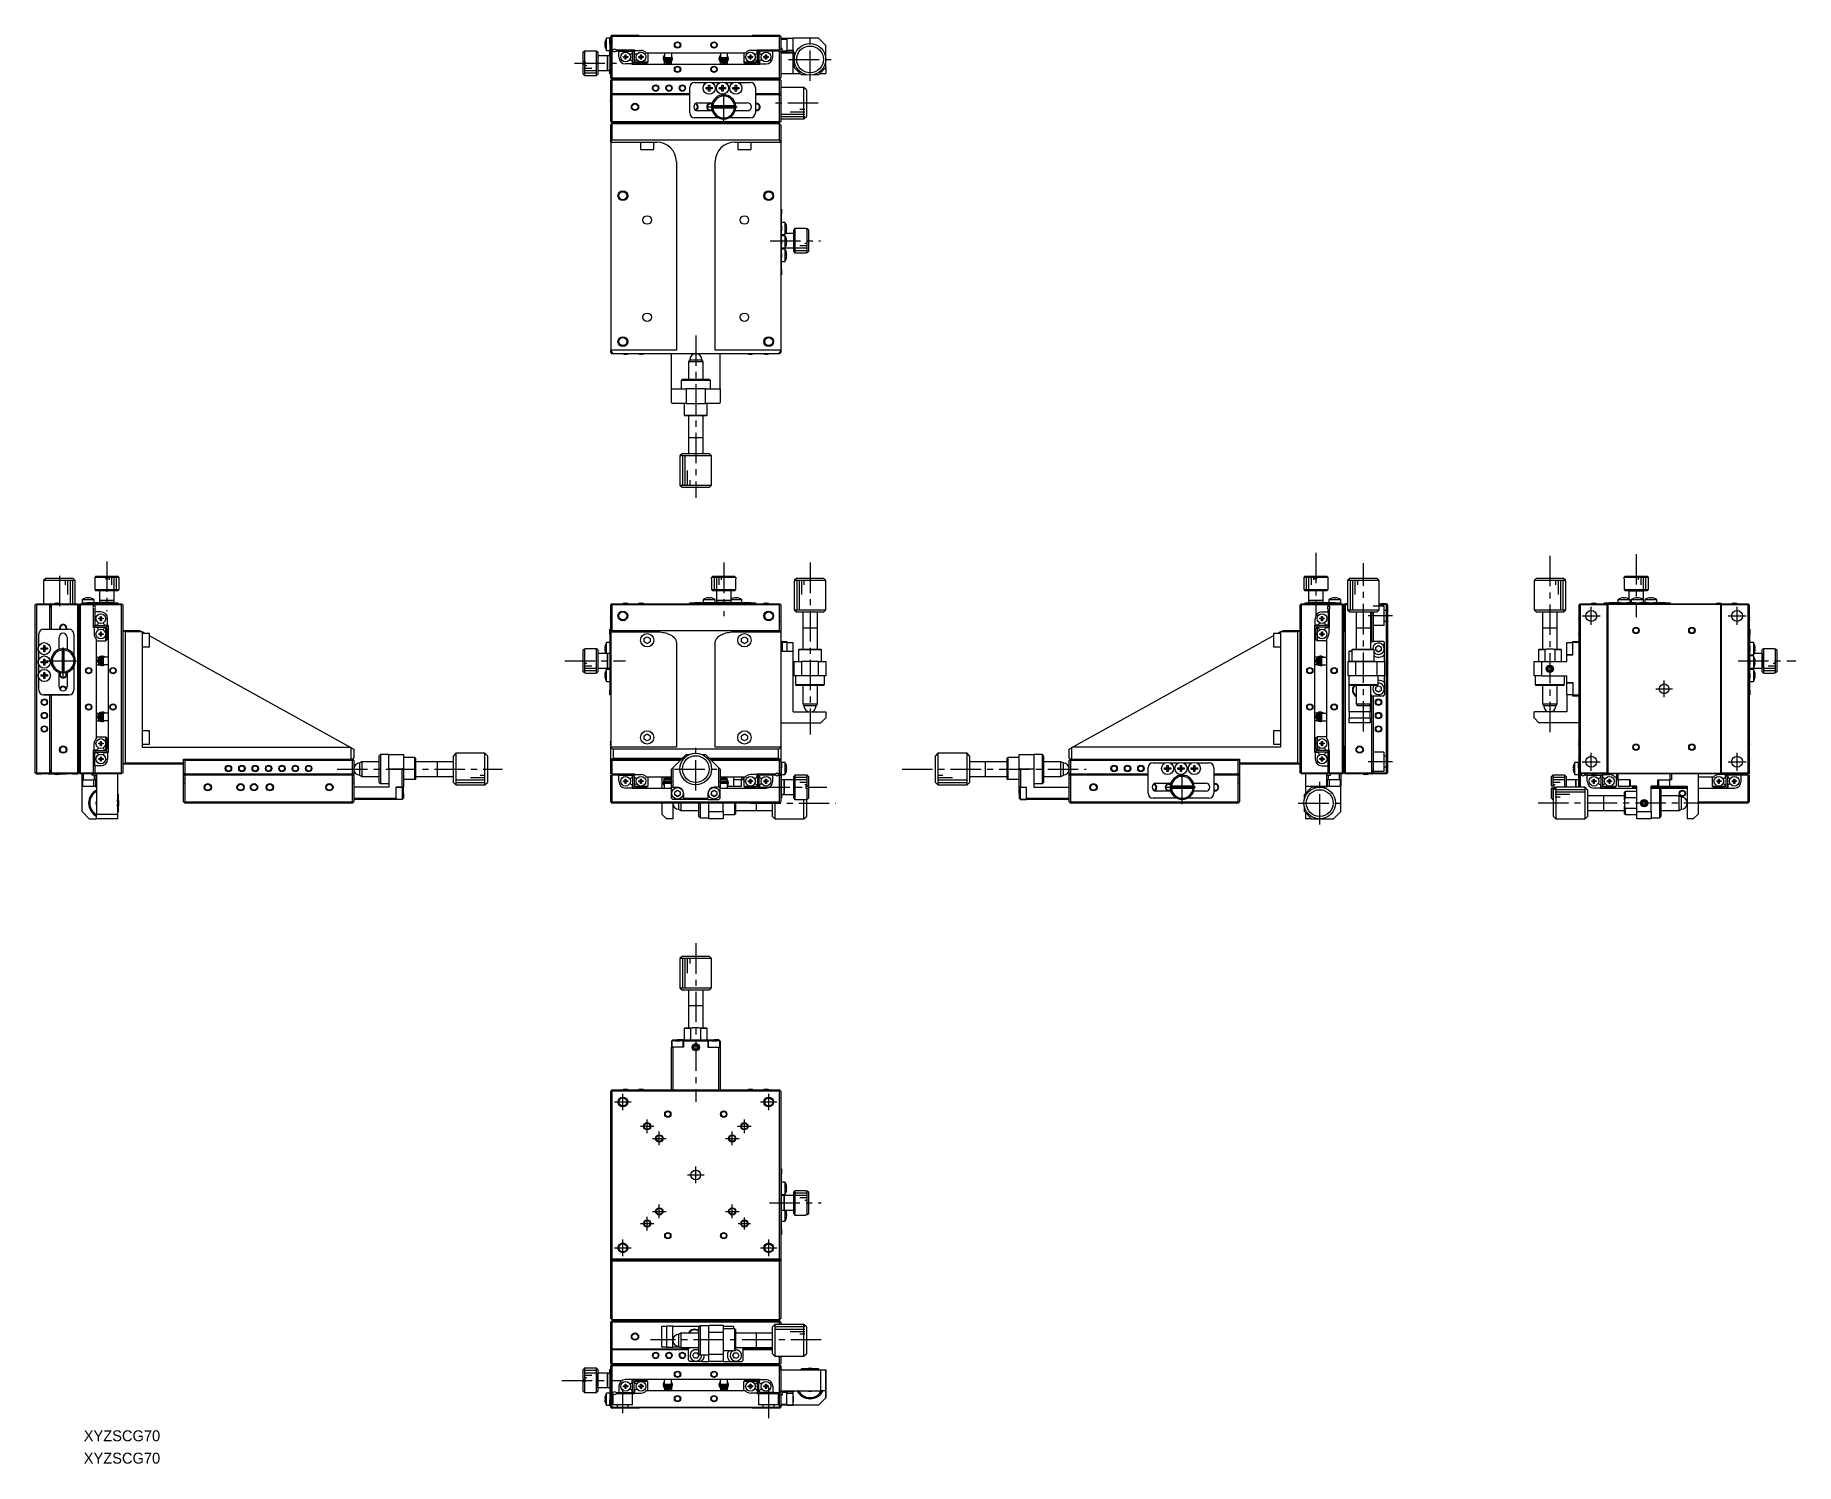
# Model space of a CAD drawing. Extents: x -340 to 384, y 57 to 645.
import ezdxf

# ---------------------------------------------------------------- set-up
doc = ezdxf.new("R2010")
doc.units = 0
doc.header["$LTSCALE"] = 10
doc.linetypes.add('CENTER', pattern=[2, 1.25, -0.25, 0.25, -0.25])
doc.linetypes.add('DASHED', pattern=[3.5, 2, -1.5])
doc.layers.get('0').update_dxf_attribs({"linetype": 'CONTINUOUS'})
doc.layers.add('CENTER', color=1, linetype='CENTER')
doc.styles.get("Standard").update_dxf_attribs({"font": 'FGP教科書体NT-M'})

msp = doc.modelspace()

# ---------------------------------------------------------------- texts
at = {"color": 7}
for p in [(-320.074999, 66.620566), (-320.074999, 57.424321)]:
    msp.add_text('XYZSCG70', height=4.5, dxfattribs=at).set_placement(p)

# ---------------------------------------------------------------- linework, layer by layer
at = {"color": 7, "linetype": 'CONTINUOUS'}
for p, q in [((-103.317786, 644.39763), (-103.067786, 644.64763)), ((-103.067786, 644.64763), (-103.317786, 644.39763)), ((-102.817786, 644.89763), (-103.067786, 644.64763)), ((-103.067786, 644.64763), (-102.817786, 644.89763)), ((-103.067786, 644.64763), (-102.817786, 644.39763)), ((-102.817786, 644.89763), (-91.817786, 644.89763)), ((-91.467786, 644.54763), (-91.817786, 644.89763)), ((-44.817786, 644.89763), (-45.167786, 644.54763)), ((-45.167786, 644.54763), (-44.817786, 644.89763)), ((-44.817786, 644.89763), (-33.817786, 644.89763)), ((-33.567786, 644.64763), (-33.817786, 644.89763)), ((-33.817786, 644.39763), (-33.567786, 644.64763)), ((-33.567786, 644.64763), (-33.317786, 644.39763)), ((-114.117786, 638.39763), (-114.617786, 637.89763)), ((-114.617786, 633.79763), (-114.617786, 637.89763)), ((-114.617786, 633.79763), (-114.617786, 637.89763)), ((-114.117786, 638.39763), (-114.117786, 633.79763)), ((-109.117786, 638.39763), (-114.117786, 638.39763)), ((-109.117786, 628.39763), (-109.117786, 638.39763)), ((-108.617786, 637.89763), (-109.117786, 638.39763)), ((-108.617786, 637.89763), (-108.617786, 628.89763)), ((-105.752738, 641.40763), (-105.580366, 641.40763)), ((-105.580366, 640.88763), (-105.752738, 640.88763)), ((-105.587221, 642.409563), (-105.580366, 642.406219)), ((-105.587221, 642.409563), (-105.580366, 642.406219)), ((-105.580366, 639.88904), (-105.587221, 639.885697)), ((-105.580366, 639.88904), (-105.587221, 639.885697)), ((-105.580366, 641.40763), (-105.580366, 640.88763)), ((-105.009443, 638.64763), (-105.009443, 643.64763)), ((-103.617786, 643.64763), (-105.009443, 643.64763)), ((-105.009443, 638.64763), (-103.617786, 638.64763)), ((-103.617786, 643.44763), (-103.617786, 643.64763)), ((-103.617786, 641.44763), (-103.617786, 643.44763)), ((-103.617786, 643.44763), (-103.317786, 643.44763)), ((-103.617786, 641.44763), (-103.617786, 630.94763)), ((-103.617786, 636.39763), (-103.617786, 638.64763)), ((-103.317786, 638.89763), (-103.317786, 644.39763)), ((-103.317786, 644.39763), (-103.317786, 643.44763)), ((-103.317786, 638.39763), (-103.317786, 638.89763)), ((-102.817786, 638.89763), (-103.317786, 638.89763)), ((-103.317786, 627.39763), (-103.317786, 638.39763)), ((-103.317786, 638.39763), (-102.817786, 638.39763)), ((-102.817786, 644.39763), (-102.817786, 638.89763)), ((-33.817786, 644.39763), (-102.817786, 644.39763)), ((-102.817786, 638.89763), (-102.379223, 638.89763)), ((-102.817786, 638.39763), (-102.817786, 627.39763)), ((-102.379223, 638.39763), (-102.817786, 638.39763)), ((-101.056348, 638.89763), (-93.517786, 638.89763)), ((-99.967786, 638.39763), (-101.056348, 638.39763)), ((-99.967786, 635.84763), (-99.967786, 638.39763)), ((-99.967786, 638.39763), (-94.517786, 638.39763)), ((-94.517786, 637.442042), (-94.811536, 637.272445)), ((-94.517786, 638.39763), (-94.517786, 637.442042)), ((-94.317786, 638.39763), (-94.317786, 633.39763)), ((-94.317786, 638.39763), (-93.717786, 638.39763)), ((-94.317786, 638.39763), (-94.317786, 637.456526)), ((-94.317786, 634.24763), (-94.317786, 637.54763)), ((-94.317786, 637.456526), (-94.317786, 637.54763)), ((-94.317786, 637.456526), (-94.317786, 637.54763)), ((-94.317786, 637.456526), (-94.317786, 637.54763)), ((-94.317786, 637.456526), (-94.317786, 637.54763)), ((-94.317786, 637.456526), (-94.317786, 637.54763)), ((-94.317786, 637.456526), (-94.317786, 637.54763)), ((-94.317786, 637.456526), (-94.317786, 637.54763)), ((-94.317786, 637.456526), (-94.317786, 637.54763)), ((-94.317786, 637.456526), (-94.317786, 637.54763)), ((-94.317786, 637.456526), (-94.317786, 637.54763)), ((-94.317786, 637.456526), (-94.317786, 637.54763)), ((-94.317786, 637.456526), (-94.317786, 637.54763)), ((-94.317786, 637.456526), (-94.317786, 637.54763)), ((-94.317786, 637.456526), (-94.317786, 637.54763)), ((-94.317786, 637.456526), (-94.317786, 637.54763)), ((-94.317786, 637.456526), (-94.317786, 637.54763)), ((-94.317786, 637.456526), (-94.317786, 637.54763)), ((-94.317786, 637.456526), (-94.317786, 637.54763)), ((-94.317786, 637.456526), (-94.317786, 637.54763)), ((-94.317786, 637.456526), (-94.317786, 637.54763)), ((-94.317786, 637.456526), (-94.317786, 637.54763)), ((-94.317786, 637.456526), (-94.317786, 637.54763)), ((-94.317786, 637.456526), (-94.317786, 637.54763)), ((-94.317786, 637.456526), (-94.317786, 637.54763)), ((-94.317786, 637.456526), (-94.317786, 637.54763)), ((-93.717786, 638.39763), (-93.717786, 633.39763)), ((-93.517786, 638.89763), (-93.517786, 638.64763)), ((-93.517786, 638.64763), (-93.517786, 638.89763)), ((-93.517786, 638.64763), (-90.817786, 638.64763)), ((-93.517786, 637.442042), (-93.517786, 638.64763)), ((-93.517786, 637.442042), (-93.517786, 638.64763)), ((-93.224036, 637.272445), (-93.517786, 637.442042)), ((-93.224036, 637.272445), (-93.517786, 637.442042)), ((-45.167786, 644.54763), (-91.467786, 644.54763)), ((-88.738723, 637.69763), (-80.792786, 637.69763)), ((-88.017786, 637.69763), (-88.017786, 633.89763)), ((-81.217786, 637.69763), (-81.217786, 635.69763)), ((-80.792786, 637.69763), (-78.642786, 637.69763)), ((-78.642786, 637.69763), (-57.792786, 637.69763)), ((-78.217786, 635.69763), (-78.217786, 637.69763)), ((-58.217786, 637.69763), (-58.217786, 635.69763)), ((-57.792786, 637.69763), (-55.642786, 637.69763)), ((-55.642786, 637.69763), (-47.896848, 637.69763)), ((-55.217786, 635.69763), (-55.217786, 637.69763)), ((-48.617786, 637.69763), (-48.617786, 633.89763)), ((-48.617786, 637.69763), (-48.617786, 633.89763)), ((-43.117786, 638.64763), (-45.817786, 638.64763)), ((-43.411536, 637.272445), (-43.117786, 637.442042)), ((-43.117786, 638.64763), (-43.117786, 638.89763)), ((-43.117786, 638.89763), (-33.817786, 638.89763)), ((-43.117786, 637.442042), (-43.117786, 638.64763)), ((-42.917788, 634.24763), (-42.917788, 637.54763)), ((-42.917788, 637.456526), (-42.917788, 637.54763)), ((-42.917788, 637.456526), (-42.917788, 637.54763)), ((-42.917788, 637.456526), (-42.917788, 637.54763)), ((-42.917788, 637.456526), (-42.917788, 637.54763)), ((-42.917788, 637.456526), (-42.917788, 637.54763)), ((-42.917788, 637.456526), (-42.917788, 637.54763)), ((-42.917788, 637.456526), (-42.917788, 637.54763)), ((-42.917788, 637.456526), (-42.917788, 637.54763)), ((-42.917788, 637.456526), (-42.917788, 637.54763)), ((-42.917788, 637.456526), (-42.917788, 637.54763)), ((-42.917788, 637.456526), (-42.917788, 637.54763)), ((-42.917788, 637.456526), (-42.917788, 637.54763)), ((-42.917788, 637.456526), (-42.917788, 637.54763)), ((-42.917788, 637.456526), (-42.917788, 637.54763)), ((-42.917788, 637.456526), (-42.917788, 637.54763)), ((-42.917788, 637.456526), (-42.917788, 637.54763)), ((-42.917786, 638.39763), (-42.917786, 633.39763)), ((-42.917786, 638.39763), (-42.917786, 637.456526)), ((-42.317786, 638.39763), (-42.917786, 638.39763)), ((-42.317786, 638.39763), (-42.317786, 633.39763)), ((-42.117786, 638.39763), (-42.117786, 637.442042)), ((-36.667786, 638.39763), (-42.117786, 638.39763)), ((-42.117786, 638.39763), (-42.117786, 637.442042)), ((-42.117786, 637.442042), (-41.824036, 637.272445)), ((-42.117786, 637.442042), (-41.824036, 637.272445)), ((-36.667786, 635.84763), (-36.667786, 638.39763)), ((-33.817786, 638.39763), (-36.667786, 638.39763)), ((-36.667786, 635.84763), (-36.667786, 638.39763)), ((-33.817786, 638.89763), (-33.817786, 644.39763)), ((-33.317786, 638.89763), (-33.817786, 638.89763)), ((-33.817786, 627.39763), (-33.817786, 638.39763)), ((-33.817786, 638.39763), (-33.317786, 638.39763)), ((-33.317786, 644.39763), (-33.317786, 638.89763)), ((-33.317786, 643.64763), (-30.817786, 643.64763)), ((-30.817786, 643.14763), (-33.317786, 643.14763)), ((-32.817786, 639.44763), (-33.317786, 639.44763)), ((-33.317786, 638.39763), (-33.317786, 627.39763)), ((-33.317786, 637.69763), (-28.317786, 637.69763)), ((-32.817786, 638.44763), (-32.817786, 639.44763)), ((-32.817786, 638.44763), (-32.817786, 639.44763)), ((-32.817786, 638.44763), (-30.817786, 638.44763)), ((-32.817786, 638.44763), (-32.817786, 637.94763)), ((-32.817786, 637.94763), (-32.817786, 638.44763)), ((-30.817786, 637.94763), (-32.817786, 637.94763)), ((-30.817786, 643.64763), (-30.817786, 643.14763)), ((-30.817786, 643.64763), (-28.317786, 643.64763)), ((-28.317786, 643.578451), (-30.817786, 643.578451)), ((-28.217786, 643.49763), (-30.817786, 643.49763)), ((-30.817786, 643.14763), (-30.817786, 638.44763)), ((-30.817786, 638.79763), (-28.217786, 638.79763)), ((-30.817786, 638.44763), (-30.817786, 637.94763)), ((-30.817786, 637.987893), (-28.317786, 637.987893)), ((-28.317786, 637.94763), (-30.817786, 637.94763)), ((-28.317786, 643.64763), (-28.317786, 643.578451)), ((-17.817786, 643.64763), (-28.317786, 643.64763)), ((-28.317786, 643.578451), (-28.317786, 643.49763)), ((-28.317786, 638.79763), (-28.317786, 637.987893)), ((-28.317786, 637.987893), (-28.317786, 637.94763)), ((-28.317786, 637.94763), (-27.817786, 637.94763)), ((-28.317786, 629.09763), (-28.317786, 637.69763)), ((-28.317786, 637.69763), (-27.817786, 637.69763)), ((-28.217786, 638.79763), (-28.217786, 643.49763)), ((-27.817786, 637.94763), (-27.817786, 634.94763)), ((-27.817786, 634.94763), (-27.817786, 637.94763)), ((-14.817786, 640.64763), (-17.817786, 643.64763)), ((-14.817786, 634.94763), (-14.817786, 640.64763)), ((-114.117786, 633.79763), (-114.617786, 633.79763)), ((-114.117786, 632.99763), (-114.617786, 632.99763)), ((-114.617786, 632.99763), (-114.117786, 632.99763)), ((-114.617786, 628.89763), (-114.617786, 632.99763)), ((-114.617786, 628.89763), (-114.617786, 632.99763)), ((-113.617786, 633.79763), (-114.117786, 633.79763)), ((-113.617786, 632.99763), (-114.117786, 632.99763)), ((-114.117786, 632.99763), (-114.117786, 628.39763)), ((-114.117786, 632.99763), (-113.617786, 632.99763)), ((-113.617786, 632.99763), (-113.617786, 633.79763)), ((-113.617786, 632.99763), (-113.617786, 633.79763)), ((-104.617786, 636.39763), (-108.617786, 636.39763)), ((-108.617786, 630.39763), (-104.617786, 630.39763)), ((-104.617786, 630.39763), (-104.617786, 636.39763)), ((-104.617786, 636.39763), (-104.617786, 630.39763)), ((-103.617786, 636.39763), (-104.617786, 636.39763)), ((-104.617786, 630.39763), (-103.617786, 630.39763)), ((-103.617788, 635.09763), (-103.617788, 631.79763)), ((-103.617786, 628.94763), (-103.617786, 630.94763)), ((-103.617786, 628.94763), (-103.617786, 630.39763)), ((-98.104147, 636.07763), (-97.397786, 636.07763)), ((-98.104147, 635.71763), (-98.104147, 636.07763)), ((-97.397786, 635.71763), (-98.104147, 635.71763)), ((-98.104147, 635.71763), (-97.397786, 635.71763)), ((-97.397786, 636.783991), (-97.037786, 636.783991)), ((-97.397786, 636.07763), (-97.397786, 636.783991)), ((-97.387413, 636.067258), (-97.397786, 636.07763)), ((-97.387413, 635.728002), (-97.397786, 635.71763)), ((-97.397786, 635.011268), (-97.397786, 635.71763)), ((-97.037786, 635.011268), (-97.397786, 635.011268)), ((-97.387413, 635.728002), (-97.387413, 636.067258)), ((-97.387413, 636.067258), (-97.048158, 636.067258)), ((-97.048158, 635.728002), (-97.387413, 635.728002)), ((-94.517786, 633.09763), (-97.217786, 633.09763)), ((-97.048158, 636.067258), (-97.037786, 636.07763)), ((-97.048158, 636.067258), (-97.048158, 635.728002)), ((-97.048158, 635.728002), (-97.037786, 635.71763)), ((-97.037786, 636.783991), (-97.037786, 636.07763)), ((-97.037786, 636.783991), (-97.037786, 636.07763)), ((-97.037786, 636.07763), (-96.331424, 636.07763)), ((-97.037786, 635.71763), (-97.037786, 635.011268)), ((-96.331424, 635.71763), (-97.037786, 635.71763)), ((-97.037786, 635.011268), (-97.037786, 635.71763)), ((-96.331424, 635.71763), (-97.037786, 635.71763)), ((-96.331424, 636.07763), (-96.331424, 635.71763)), ((-94.811536, 634.522815), (-94.517786, 634.353218)), ((-94.517786, 634.353218), (-94.517786, 633.09763)), ((-94.517786, 632.89763), (-94.517786, 633.09763)), ((-42.117786, 632.89763), (-94.517786, 632.89763)), ((-94.317786, 634.24763), (-94.317786, 634.338734)), ((-94.317786, 634.24763), (-94.317786, 634.338734)), ((-94.317786, 634.24763), (-94.317786, 634.338734)), ((-94.317786, 634.24763), (-94.317786, 634.338734)), ((-94.317786, 634.24763), (-94.317786, 634.338734)), ((-94.317786, 634.24763), (-94.317786, 634.338734)), ((-94.317786, 634.24763), (-94.317786, 634.338734)), ((-94.317786, 634.24763), (-94.317786, 634.338734)), ((-94.317786, 634.24763), (-94.317786, 634.338734)), ((-94.317786, 634.24763), (-94.317786, 634.338734)), ((-94.317786, 634.24763), (-94.317786, 634.338734)), ((-94.317786, 634.24763), (-94.317786, 634.338734)), ((-94.317786, 634.24763), (-94.317786, 634.338734)), ((-94.317786, 634.338734), (-94.317786, 633.39763)), ((-94.317786, 634.24763), (-94.317786, 634.338734)), ((-94.317786, 634.24763), (-94.317786, 634.338734)), ((-94.317786, 634.24763), (-94.317786, 634.338734)), ((-94.317786, 634.24763), (-94.317786, 634.338734)), ((-94.317786, 634.24763), (-94.317786, 634.338734)), ((-94.317786, 634.24763), (-94.317786, 634.338734)), ((-94.317786, 634.24763), (-94.317786, 634.338734)), ((-94.317786, 634.24763), (-94.317786, 634.338734)), ((-94.317786, 634.24763), (-94.317786, 634.338734)), ((-94.317786, 634.24763), (-94.317786, 634.338734)), ((-94.317786, 634.24763), (-94.317786, 634.338734)), ((-94.317786, 634.24763), (-94.317786, 634.338734)), ((-94.317786, 634.24763), (-94.317786, 634.338734)), ((-94.317786, 634.24763), (-94.317786, 634.338734)), ((-93.717786, 633.39763), (-94.317786, 633.39763)), ((-93.517786, 634.353218), (-93.224036, 634.522815)), ((-93.517786, 634.353218), (-93.224036, 634.522815)), ((-93.517786, 633.89763), (-93.517786, 634.353218)), ((-93.517786, 633.89763), (-93.517786, 634.353218)), ((-93.517786, 633.89763), (-90.817786, 633.89763)), ((-93.017786, 633.39763), (-93.517786, 633.89763)), ((-93.517786, 633.89763), (-93.017786, 633.39763)), ((-88.517786, 633.39763), (-93.017786, 633.39763)), ((-91.704147, 636.07763), (-90.997786, 636.07763)), ((-91.704147, 635.71763), (-91.704147, 636.07763)), ((-90.997786, 635.71763), (-91.704147, 635.71763)), ((-91.704147, 635.71763), (-90.997786, 635.71763)), ((-90.997786, 636.783991), (-90.637786, 636.783991)), ((-90.997786, 636.07763), (-90.997786, 636.783991)), ((-90.987413, 636.067258), (-90.997786, 636.07763)), ((-90.987413, 635.728002), (-90.997786, 635.71763)), ((-90.997786, 635.011268), (-90.997786, 635.71763)), ((-90.637786, 635.011268), (-90.997786, 635.011268)), ((-90.987413, 635.728002), (-90.987413, 636.067258)), ((-90.987413, 636.067258), (-90.648158, 636.067258)), ((-90.648158, 635.728002), (-90.987413, 635.728002)), ((-90.817786, 633.89763), (-88.017786, 633.89763)), ((-90.648158, 636.067258), (-90.637786, 636.07763)), ((-90.648158, 636.067258), (-90.648158, 635.728002)), ((-90.648158, 635.728002), (-90.637786, 635.71763)), ((-90.637786, 636.783991), (-90.637786, 636.07763)), ((-90.637786, 636.783991), (-90.637786, 636.07763)), ((-90.637786, 636.07763), (-89.931424, 636.07763)), ((-90.637786, 635.71763), (-90.637786, 635.011268)), ((-89.931424, 635.71763), (-90.637786, 635.71763)), ((-90.637786, 635.011268), (-90.637786, 635.71763)), ((-89.931424, 635.71763), (-90.637786, 635.71763)), ((-89.931424, 636.07763), (-89.931424, 635.71763)), ((-88.017786, 633.89763), (-88.517786, 633.39763)), ((-81.636957, 634.581934), (-81.615768, 634.525736)), ((-78.077694, 635.486124), (-81.577694, 635.486124)), ((-81.577694, 635.096124), (-78.077694, 635.096124)), ((-81.21785, 634.592878), (-81.371328, 635.096082)), ((-81.371006, 635.486178), (-81.217872, 635.989805)), ((-81.317786, 634.043501), (-81.317786, 632.89763)), ((-81.281104, 634.797092), (-81.280644, 634.81217)), ((-81.280793, 634.782013), (-81.281104, 634.797092)), ((-81.279714, 634.766972), (-81.280793, 634.782013)), ((-81.280644, 634.81217), (-81.279416, 634.827207)), ((-81.27787, 634.752008), (-81.279714, 634.766972)), ((-81.279416, 634.827207), (-81.277422, 634.842164)), ((-81.275267, 634.737162), (-81.27787, 634.752008)), ((-81.277422, 634.842164), (-81.274669, 634.856999)), ((-81.271912, 634.722472), (-81.275267, 634.737162)), ((-81.274669, 634.856999), (-81.271164, 634.871676)), ((-81.267815, 634.707975), (-81.271912, 634.722472)), ((-81.271164, 634.871676), (-81.266917, 634.886156)), ((-81.262989, 634.693708), (-81.267815, 634.707975)), ((-81.266917, 634.886156), (-81.26194, 634.9004)), ((-80.717786, 634.89763), (-81.263185, 634.89763)), ((-81.257208, 634.679148), (-81.262989, 634.693708)), ((-81.26194, 634.9004), (-81.256248, 634.914373)), ((-81.260516, 635.89763), (-81.217786, 635.89763)), ((-81.256941, 634.677882), (-81.257318, 634.679382)), ((-81.256248, 634.914373), (-81.249857, 634.928039)), ((-81.249857, 634.928039), (-81.242785, 634.941363)), ((-81.242785, 634.941363), (-81.235052, 634.954311)), ((-81.235052, 634.954311), (-81.226679, 634.966853)), ((-81.226679, 634.966853), (-81.217689, 634.978957)), ((-81.217786, 635.69763), (-78.217786, 635.69763)), ((-81.217786, 635.69763), (-80.717786, 635.69763)), ((-78.217786, 634.69763), (-81.217786, 634.69763)), ((-81.217786, 634.69763), (-81.217786, 634.19763)), ((-81.217786, 634.19763), (-81.163469, 634.19763)), ((-81.217786, 634.19763), (-81.163469, 634.19763)), ((-81.217689, 634.978957), (-81.208106, 634.990594)), ((-81.208106, 634.990594), (-81.197956, 635.001735)), ((-81.197956, 635.001735), (-81.187266, 635.012356)), ((-81.187266, 635.012356), (-81.176065, 635.022431)), ((-81.176065, 635.022431), (-81.16438, 635.031937)), ((-81.16438, 635.031937), (-81.152242, 635.040852)), ((-81.163469, 634.19763), (-78.272102, 634.19763)), ((-80.634301, 633.69763), (-81.163469, 634.19763)), ((-81.152242, 635.040852), (-81.139682, 635.049157)), ((-81.139682, 635.049157), (-81.126731, 635.056832)), ((-81.126731, 635.056832), (-81.113422, 635.063861)), ((-81.113422, 635.063861), (-81.099787, 635.070229)), ((-81.099787, 635.070229), (-81.085859, 635.075922)), ((-81.085859, 635.075922), (-81.071673, 635.080927)), ((-81.071673, 635.080927), (-81.057261, 635.085234)), ((-81.057261, 635.085234), (-81.04266, 635.088835)), ((-81.04266, 635.088835), (-81.027903, 635.091721)), ((-81.027903, 635.091721), (-81.013026, 635.093886)), ((-81.013026, 635.093886), (-80.998063, 635.095327)), ((-80.998063, 635.095327), (-80.983051, 635.09604)), ((-80.983051, 635.09604), (-80.976014, 635.096124)), ((-80.817786, 635.69763), (-80.817786, 635.486124)), ((-80.817786, 635.096124), (-80.817786, 634.89763)), ((-80.717786, 635.69763), (-78.717786, 635.69763)), ((-80.717786, 635.69763), (-78.717786, 635.69763)), ((-80.717786, 635.69763), (-80.717786, 635.486124)), ((-80.717786, 635.096124), (-80.717786, 634.69763)), ((-78.80127, 633.69763), (-80.634301, 633.69763)), ((-80.634301, 633.69763), (-78.80127, 633.69763)), ((-78.272102, 634.19763), (-78.80127, 633.69763)), ((-78.717786, 635.69763), (-78.217786, 635.69763)), ((-78.717786, 635.486124), (-78.717786, 635.69763)), ((-78.717786, 634.69763), (-78.717786, 635.096124)), ((-78.392398, 634.89763), (-78.717786, 634.89763)), ((-78.679374, 635.096124), (-78.665141, 635.09579)), ((-78.665141, 635.09579), (-78.650152, 635.094728)), ((-78.650152, 635.094728), (-78.635234, 635.092941)), ((-78.635234, 635.092941), (-78.620421, 635.090432)), ((-78.620421, 635.090432), (-78.60575, 635.087208)), ((-78.60575, 635.087208), (-78.591254, 635.083275)), ((-78.591254, 635.083275), (-78.576968, 635.078643)), ((-78.576968, 635.078643), (-78.562925, 635.073321)), ((-78.562925, 635.073321), (-78.549158, 635.067321)), ((-78.549158, 635.067321), (-78.535702, 635.060657)), ((-78.535702, 635.060657), (-78.522588, 635.053342)), ((-78.522588, 635.053342), (-78.509848, 635.045394)), ((-78.509848, 635.045394), (-78.497513, 635.036829)), ((-78.497513, 635.036829), (-78.485614, 635.027667)), ((-78.485614, 635.027667), (-78.47418, 635.017929)), ((-78.47418, 635.017929), (-78.46324, 635.007636)), ((-78.46324, 635.007636), (-78.452822, 634.996812)), ((-78.452822, 634.996812), (-78.442953, 634.985483)), ((-78.442953, 634.985483), (-78.433659, 634.973673)), ((-78.433659, 634.973673), (-78.424964, 634.961411)), ((-78.424964, 634.961411), (-78.416892, 634.948727)), ((-78.416892, 634.948727), (-78.409465, 634.93565)), ((-78.409465, 634.93565), (-78.402703, 634.922212)), ((-78.402703, 634.922212), (-78.396625, 634.908446)), ((-78.396625, 634.908446), (-78.391248, 634.894387)), ((-78.391248, 634.894387), (-78.386589, 634.88007)), ((-78.389519, 634.701933), (-78.391001, 634.697604)), ((-78.385106, 634.716363), (-78.389519, 634.701933)), ((-78.386589, 634.88007), (-78.382661, 634.86553)), ((-78.381434, 634.730998), (-78.385106, 634.716363)), ((-78.382661, 634.86553), (-78.379475, 634.850805)), ((-78.378512, 634.745801), (-78.381434, 634.730998)), ((-78.379475, 634.850805), (-78.377041, 634.835933)), ((-78.376349, 634.760733), (-78.378512, 634.745801)), ((-78.377041, 634.835933), (-78.375368, 634.820953)), ((-78.37495, 634.775753), (-78.376349, 634.760733)), ((-78.375368, 634.820953), (-78.37446, 634.805903)), ((-78.37432, 634.790823), (-78.37495, 634.775753)), ((-78.37446, 634.805903), (-78.37432, 634.790823)), ((-78.326109, 635.697729), (-78.284067, 635.486145)), ((-78.317786, 632.89763), (-78.317786, 634.067163)), ((-78.272102, 634.19763), (-78.217786, 634.19763)), ((-78.217786, 634.19763), (-78.217786, 634.69763)), ((-78.217786, 634.574853), (-78.203225, 634.568847)), ((-78.044405, 634.516859), (-78.217785, 634.563986)), ((-78.203225, 634.568847), (-78.188767, 634.563062)), ((-78.188767, 634.563062), (-78.174508, 634.557536)), ((-78.174508, 634.557536), (-78.160541, 634.552307)), ((-78.160541, 634.552307), (-78.146959, 634.547408)), ((-78.146959, 634.547408), (-78.133852, 634.542872)), ((-78.133852, 634.542872), (-78.121305, 634.538728)), ((-78.121305, 634.538728), (-78.109401, 634.535004)), ((-78.109401, 634.535004), (-78.098219, 634.531725)), ((-78.098219, 634.531725), (-78.087832, 634.528912)), ((-78.087832, 634.528912), (-78.07831, 634.526584)), ((-78.07831, 634.526584), (-78.069714, 634.524755)), ((-78.069714, 634.524755), (-78.062101, 634.523439)), ((-78.062101, 634.523439), (-78.055522, 634.522644)), ((-78.055522, 634.522644), (-78.05002, 634.522374)), ((-78.050399, 635.089491), (-78.054324, 635.09764)), ((-78.053387, 634.496579), (-78.041508, 634.523684)), ((-78.036487, 635.058119), (-78.050399, 635.089491)), ((-78.05002, 634.522374), (-78.04563, 634.522632)), ((-78.04563, 634.522632), (-78.043422, 634.523073)), ((-78.043422, 634.523073), (-78.039621, 634.525736)), ((-78.039621, 634.525736), (-78.027545, 634.555913)), ((-78.024162, 635.026103), (-78.036487, 635.058119)), ((-78.027545, 634.555913), (-78.016364, 634.588344)), ((-78.013453, 634.993523), (-78.024162, 635.026103)), ((-78.020706, 634.574139), (-77.883977, 635.263974)), ((-78.016364, 634.588344), (-78.006819, 634.621283)), ((-78.004385, 634.960458), (-78.013453, 634.993523)), ((-78.006819, 634.621283), (-77.998933, 634.654649)), ((-77.996982, 634.92699), (-78.004385, 634.960458)), ((-77.998933, 634.654649), (-77.992726, 634.68836)), ((-77.991259, 634.8932), (-77.996982, 634.92699)), ((-77.992726, 634.68836), (-77.988211, 634.722332)), ((-77.987232, 634.859171), (-77.991259, 634.8932)), ((-77.988211, 634.722332), (-77.9854, 634.756483)), ((-77.98491, 634.824986), (-77.987232, 634.859171)), ((-77.9854, 634.756483), (-77.984299, 634.790729)), ((-77.984299, 634.790729), (-77.98491, 634.824986)), ((-58.636957, 634.581934), (-58.615768, 634.525736)), ((-55.077694, 635.486124), (-58.577694, 635.486124)), ((-58.577694, 635.096124), (-55.077694, 635.096124)), ((-58.21785, 634.592878), (-58.371328, 635.096082)), ((-58.371006, 635.486178), (-58.217872, 635.989805)), ((-58.317786, 634.043501), (-58.317786, 632.89763)), ((-58.281104, 634.797092), (-58.280644, 634.81217)), ((-58.280793, 634.782013), (-58.281104, 634.797092)), ((-58.279714, 634.766972), (-58.280793, 634.782013)), ((-58.280644, 634.81217), (-58.279416, 634.827207)), ((-58.27787, 634.752008), (-58.279714, 634.766972)), ((-58.279416, 634.827207), (-58.277422, 634.842164)), ((-58.275267, 634.737162), (-58.27787, 634.752008)), ((-58.277422, 634.842164), (-58.274669, 634.856999)), ((-58.271912, 634.722472), (-58.275267, 634.737162)), ((-58.274669, 634.856999), (-58.271164, 634.871676)), ((-58.267815, 634.707975), (-58.271912, 634.722472)), ((-58.271164, 634.871676), (-58.266917, 634.886156)), ((-58.262989, 634.693708), (-58.267815, 634.707975)), ((-58.266917, 634.886156), (-58.26194, 634.9004)), ((-57.717786, 634.89763), (-58.263185, 634.89763)), ((-58.257208, 634.679148), (-58.262989, 634.693708)), ((-58.26194, 634.9004), (-58.256248, 634.914373)), ((-58.260516, 635.89763), (-58.217786, 635.89763)), ((-58.256941, 634.677882), (-58.257318, 634.679382)), ((-58.256248, 634.914373), (-58.249857, 634.928039)), ((-58.249857, 634.928039), (-58.242785, 634.941363)), ((-58.242785, 634.941363), (-58.235052, 634.954311)), ((-58.235052, 634.954311), (-58.226679, 634.966853)), ((-58.226679, 634.966853), (-58.217689, 634.978957)), ((-58.217786, 635.69763), (-55.217786, 635.69763)), ((-58.217786, 635.69763), (-57.717786, 635.69763)), ((-55.217786, 634.69763), (-58.217786, 634.69763)), ((-58.217786, 634.69763), (-58.217786, 634.19763)), ((-58.217786, 634.19763), (-58.163469, 634.19763)), ((-58.217786, 634.19763), (-58.163469, 634.19763)), ((-58.217689, 634.978957), (-58.208106, 634.990594)), ((-58.208106, 634.990594), (-58.197956, 635.001735)), ((-58.197956, 635.001735), (-58.187266, 635.012356)), ((-58.187266, 635.012356), (-58.176065, 635.022431)), ((-58.176065, 635.022431), (-58.16438, 635.031937)), ((-58.16438, 635.031937), (-58.152242, 635.040852)), ((-58.163469, 634.19763), (-55.272102, 634.19763)), ((-57.634301, 633.69763), (-58.163469, 634.19763)), ((-58.152242, 635.040852), (-58.139682, 635.049157)), ((-58.139682, 635.049157), (-58.126731, 635.056832)), ((-58.126731, 635.056832), (-58.113422, 635.063861)), ((-58.113422, 635.063861), (-58.099787, 635.070229)), ((-58.099787, 635.070229), (-58.085859, 635.075922)), ((-58.085859, 635.075922), (-58.071673, 635.080927)), ((-58.071673, 635.080927), (-58.057261, 635.085234)), ((-58.057261, 635.085234), (-58.04266, 635.088835)), ((-58.04266, 635.088835), (-58.027903, 635.091721)), ((-58.027903, 635.091721), (-58.013026, 635.093886)), ((-58.013026, 635.093886), (-57.998063, 635.095327)), ((-57.998063, 635.095327), (-57.983051, 635.09604)), ((-57.983051, 635.09604), (-57.976014, 635.096124)), ((-57.817786, 635.69763), (-57.817786, 635.486124)), ((-57.817786, 635.096124), (-57.817786, 634.89763)), ((-57.717786, 635.69763), (-55.717786, 635.69763)), ((-57.717786, 635.69763), (-55.717786, 635.69763)), ((-57.717786, 635.69763), (-57.717786, 635.486124)), ((-57.717786, 635.096124), (-57.717786, 634.69763)), ((-55.80127, 633.69763), (-57.634301, 633.69763)), ((-57.634301, 633.69763), (-55.80127, 633.69763)), ((-55.272102, 634.19763), (-55.80127, 633.69763)), ((-55.717786, 635.69763), (-55.217786, 635.69763)), ((-55.717786, 635.486124), (-55.717786, 635.69763)), ((-55.717786, 634.69763), (-55.717786, 635.096124)), ((-55.392398, 634.89763), (-55.717786, 634.89763)), ((-55.679374, 635.096124), (-55.665141, 635.09579)), ((-55.665141, 635.09579), (-55.650152, 635.094728)), ((-55.650152, 635.094728), (-55.635234, 635.092941)), ((-55.635234, 635.092941), (-55.620421, 635.090432)), ((-55.620421, 635.090432), (-55.60575, 635.087208)), ((-55.60575, 635.087208), (-55.591254, 635.083275)), ((-55.591254, 635.083275), (-55.576968, 635.078643)), ((-55.576968, 635.078643), (-55.562925, 635.073321)), ((-55.562925, 635.073321), (-55.549158, 635.067321)), ((-55.549158, 635.067321), (-55.535702, 635.060657)), ((-55.535702, 635.060657), (-55.522588, 635.053342)), ((-55.522588, 635.053342), (-55.509848, 635.045394)), ((-55.509848, 635.045394), (-55.497513, 635.036829)), ((-55.497513, 635.036829), (-55.485614, 635.027667)), ((-55.485614, 635.027667), (-55.47418, 635.017929)), ((-55.47418, 635.017929), (-55.46324, 635.007636)), ((-55.46324, 635.007636), (-55.452822, 634.996812)), ((-55.452822, 634.996812), (-55.442953, 634.985483)), ((-55.442953, 634.985483), (-55.433659, 634.973673)), ((-55.433659, 634.973673), (-55.424964, 634.961411)), ((-55.424964, 634.961411), (-55.416892, 634.948727)), ((-55.416892, 634.948727), (-55.409465, 634.93565)), ((-55.409465, 634.93565), (-55.402703, 634.922212)), ((-55.402703, 634.922212), (-55.396625, 634.908446)), ((-55.396625, 634.908446), (-55.391248, 634.894387)), ((-55.391248, 634.894387), (-55.386589, 634.88007)), ((-55.389519, 634.701933), (-55.391001, 634.697604)), ((-55.385106, 634.716363), (-55.389519, 634.701933)), ((-55.386589, 634.88007), (-55.382661, 634.86553)), ((-55.381434, 634.730998), (-55.385106, 634.716363)), ((-55.382661, 634.86553), (-55.379475, 634.850805)), ((-55.378512, 634.745801), (-55.381434, 634.730998)), ((-55.379475, 634.850805), (-55.377041, 634.835933)), ((-55.376349, 634.760733), (-55.378512, 634.745801)), ((-55.377041, 634.835933), (-55.375368, 634.820953)), ((-55.37495, 634.775753), (-55.376349, 634.760733)), ((-55.375368, 634.820953), (-55.37446, 634.805903)), ((-55.37432, 634.790823), (-55.37495, 634.775753)), ((-55.37446, 634.805903), (-55.37432, 634.790823)), ((-55.326109, 635.697729), (-55.284067, 635.486145)), ((-55.317786, 632.89763), (-55.317786, 634.067163)), ((-55.272102, 634.19763), (-55.217786, 634.19763)), ((-55.217786, 634.19763), (-55.217786, 634.69763)), ((-55.217786, 634.574853), (-55.20323, 634.568849)), ((-55.044405, 634.516859), (-55.217785, 634.563986)), ((-55.20323, 634.568849), (-55.188777, 634.563066)), ((-55.188777, 634.563066), (-55.174523, 634.557542)), ((-55.174523, 634.557542), (-55.160561, 634.552314)), ((-55.160561, 634.552314), (-55.146983, 634.547416)), ((-55.146983, 634.547416), (-55.133879, 634.542881)), ((-55.133879, 634.542881), (-55.121335, 634.538738)), ((-55.121335, 634.538738), (-55.109434, 634.535014)), ((-55.109434, 634.535014), (-55.098254, 634.531735)), ((-55.098254, 634.531735), (-55.087868, 634.528921)), ((-55.087868, 634.528921), (-55.078345, 634.526592)), ((-55.078345, 634.526592), (-55.069748, 634.524762)), ((-55.069748, 634.524762), (-55.062134, 634.523444)), ((-55.062134, 634.523444), (-55.055552, 634.522646)), ((-55.055552, 634.522646), (-55.050046, 634.522374)), ((-55.050399, 635.089491), (-55.054324, 635.09764)), ((-55.053387, 634.496579), (-55.044205, 634.517428)), ((-55.036487, 635.058119), (-55.050399, 635.089491)), ((-55.050046, 634.522374), (-55.045652, 634.522629)), ((-55.045652, 634.522629), (-55.043422, 634.523073)), ((-55.043422, 634.523073), (-55.039621, 634.525736)), ((-55.039621, 634.525736), (-55.027545, 634.555913)), ((-55.024162, 635.026103), (-55.036487, 635.058119)), ((-55.027545, 634.555913), (-55.016364, 634.588344)), ((-55.013453, 634.993523), (-55.024162, 635.026103)), ((-55.020706, 634.574139), (-54.883977, 635.263974)), ((-55.016364, 634.588344), (-55.006819, 634.621283)), ((-55.004385, 634.960458), (-55.013453, 634.993523)), ((-55.006819, 634.621283), (-54.998933, 634.654649)), ((-54.996982, 634.92699), (-55.004385, 634.960458)), ((-54.998933, 634.654649), (-54.992726, 634.68836)), ((-54.991259, 634.8932), (-54.996982, 634.92699)), ((-54.992726, 634.68836), (-54.988211, 634.722332)), ((-54.987232, 634.859171), (-54.991259, 634.8932)), ((-54.988211, 634.722332), (-54.9854, 634.756483)), ((-54.98491, 634.824986), (-54.987232, 634.859171)), ((-54.9854, 634.756483), (-54.984299, 634.790729)), ((-54.984299, 634.790729), (-54.98491, 634.824986)), ((-48.117786, 633.39763), (-48.617786, 633.89763)), ((-48.617786, 633.89763), (-48.117786, 633.39763)), ((-48.617786, 633.89763), (-45.817786, 633.89763)), ((-43.617786, 633.39763), (-48.117786, 633.39763)), ((-46.704147, 636.07763), (-45.997786, 636.07763)), ((-46.704147, 635.71763), (-46.704147, 636.07763)), ((-45.997786, 635.71763), (-46.704147, 635.71763)), ((-46.704147, 635.71763), (-45.997786, 635.71763)), ((-45.997786, 636.783991), (-45.637786, 636.783991)), ((-45.997786, 636.07763), (-45.997786, 636.783991)), ((-45.987413, 636.067258), (-45.997786, 636.07763)), ((-45.987413, 635.728002), (-45.997786, 635.71763)), ((-45.997786, 635.011268), (-45.997786, 635.71763)), ((-45.637786, 635.011268), (-45.997786, 635.011268)), ((-45.987413, 635.728002), (-45.987413, 636.067258)), ((-45.987413, 636.067258), (-45.648158, 636.067258)), ((-45.648158, 635.728002), (-45.987413, 635.728002)), ((-45.817786, 633.89763), (-43.117786, 633.89763)), ((-45.648158, 636.067258), (-45.637786, 636.07763)), ((-45.648158, 636.067258), (-45.648158, 635.728002)), ((-45.648158, 635.728002), (-45.637786, 635.71763)), ((-45.637786, 636.783991), (-45.637786, 636.07763)), ((-45.637786, 636.783991), (-45.637786, 636.07763)), ((-45.637786, 636.07763), (-44.931424, 636.07763)), ((-45.637786, 635.71763), (-45.637786, 635.011268)), ((-44.931424, 635.71763), (-45.637786, 635.71763)), ((-45.637786, 635.011268), (-45.637786, 635.71763)), ((-44.931424, 635.71763), (-45.637786, 635.71763)), ((-44.931424, 636.07763), (-44.931424, 635.71763)), ((-43.117786, 633.89763), (-43.617786, 633.39763)), ((-43.117786, 634.353218), (-43.411536, 634.522815)), ((-43.117786, 633.89763), (-43.117786, 634.353218)), ((-42.917788, 634.24763), (-42.917788, 634.338734)), ((-42.917788, 634.24763), (-42.917788, 634.338734)), ((-42.917788, 634.24763), (-42.917788, 634.338734)), ((-42.917788, 634.24763), (-42.917788, 634.338734)), ((-42.917788, 634.24763), (-42.917788, 634.338734)), ((-42.917788, 634.24763), (-42.917788, 634.338734)), ((-42.917788, 634.24763), (-42.917788, 634.338734)), ((-42.917788, 634.24763), (-42.917788, 634.338734)), ((-42.917788, 634.24763), (-42.917788, 634.338734)), ((-42.917788, 634.24763), (-42.917788, 634.338734)), ((-42.917788, 634.24763), (-42.917788, 634.338734)), ((-42.917788, 634.24763), (-42.917788, 634.338734)), ((-42.917788, 634.24763), (-42.917788, 634.338734)), ((-42.917788, 634.24763), (-42.917788, 634.338734)), ((-42.917788, 634.24763), (-42.917788, 634.338734)), ((-42.917788, 634.24763), (-42.917788, 634.338734)), ((-42.917788, 634.24763), (-42.917788, 634.338734)), ((-42.917788, 634.24763), (-42.917788, 634.338734)), ((-42.917788, 634.24763), (-42.917788, 634.338734)), ((-42.917788, 634.24763), (-42.917788, 634.338734)), ((-42.917788, 634.24763), (-42.917788, 634.338734)), ((-42.917788, 634.24763), (-42.917788, 634.338734)), ((-42.917788, 634.24763), (-42.917788, 634.338734)), ((-42.917788, 634.24763), (-42.917788, 634.338734)), ((-42.917788, 634.24763), (-42.917788, 634.338734)), ((-42.917788, 634.24763), (-42.917788, 634.338734)), ((-42.917788, 634.24763), (-42.917788, 634.338734)), ((-42.917786, 634.338734), (-42.917786, 633.39763)), ((-42.917786, 633.39763), (-42.317786, 633.39763)), ((-41.824036, 634.522815), (-42.117786, 634.353218)), ((-41.824036, 634.522815), (-42.117786, 634.353218)), ((-42.117786, 634.353218), (-42.117786, 633.09763)), ((-42.117786, 634.353218), (-42.117786, 633.09763)), ((-42.117786, 633.09763), (-42.117786, 632.89763)), ((-42.117786, 633.09763), (-39.417786, 633.09763)), ((-42.117786, 632.89763), (-42.117786, 633.09763)), ((-40.304147, 636.07763), (-39.597786, 636.07763)), ((-40.304147, 635.71763), (-40.304147, 636.07763)), ((-39.597786, 635.71763), (-40.304147, 635.71763)), ((-40.304147, 635.71763), (-39.597786, 635.71763)), ((-39.597786, 636.783991), (-39.237786, 636.783991)), ((-39.597786, 636.07763), (-39.597786, 636.783991)), ((-39.587413, 636.067258), (-39.597786, 636.07763)), ((-39.587413, 635.728002), (-39.597786, 635.71763)), ((-39.597786, 635.011268), (-39.597786, 635.71763)), ((-39.237786, 635.011268), (-39.597786, 635.011268)), ((-39.587413, 635.728002), (-39.587413, 636.067258)), ((-39.587413, 636.067258), (-39.248158, 636.067258)), ((-39.248158, 635.728002), (-39.587413, 635.728002)), ((-39.248158, 636.067258), (-39.237786, 636.07763)), ((-39.248158, 636.067258), (-39.248158, 635.728002)), ((-39.248158, 635.728002), (-39.237786, 635.71763)), ((-39.237786, 636.783991), (-39.237786, 636.07763)), ((-39.237786, 636.783991), (-39.237786, 636.07763)), ((-39.237786, 636.07763), (-38.531424, 636.07763)), ((-39.237786, 635.71763), (-39.237786, 635.011268)), ((-38.531424, 635.71763), (-39.237786, 635.71763)), ((-39.237786, 635.011268), (-39.237786, 635.71763)), ((-38.531424, 635.71763), (-39.237786, 635.71763)), ((-38.531424, 636.07763), (-38.531424, 635.71763)), ((-27.817786, 634.94763), (-27.817786, 631.64763)), ((-27.817786, 631.64763), (-27.817786, 634.94763)), ((-27.817786, 631.64763), (-24.817786, 628.64763)), ((-24.817786, 628.64763), (-27.817786, 631.64763)), ((-17.817786, 628.64763), (-14.817786, 631.64763)), ((-14.817786, 631.64763), (-14.817786, 634.94763)), ((-14.817786, 631.64763), (-14.817786, 629.09763)), ((-114.617786, 628.89763), (-114.117786, 628.39763)), ((-114.117786, 628.39763), (-109.117786, 628.39763)), ((-109.117786, 628.39763), (-108.617786, 628.89763)), ((-103.317786, 628.94763), (-103.617786, 628.94763)), ((-103.317786, 628.94763), (-103.317786, 627.39763)), ((-103.067786, 627.14763), (-103.317786, 627.39763)), ((-103.317786, 627.39763), (-103.067786, 627.14763)), ((-103.317786, 626.39763), (-103.067786, 626.64763)), ((-103.317786, 620.89763), (-103.317786, 626.39763)), ((-102.817786, 627.39763), (-103.067786, 627.14763)), ((-103.067786, 627.14763), (-102.817786, 626.89763)), ((-102.817786, 626.89763), (-103.067786, 627.14763)), ((-103.067786, 626.64763), (-102.817786, 626.89763)), ((-103.067786, 626.64763), (-102.817786, 626.39763)), ((-102.817786, 627.39763), (-33.817786, 627.39763)), ((-102.817786, 626.89763), (-33.817786, 626.89763)), ((-33.817786, 626.89763), (-102.817786, 626.89763)), ((-102.817786, 626.39763), (-102.817786, 620.89763)), ((-33.817786, 626.39763), (-102.817786, 626.39763)), ((-70.817786, 612.94763), (-70.817786, 623.44763)), ((-68.817786, 625.44763), (-63.797582, 625.44763)), ((-64.076375, 622.88763), (-64.076375, 623.40763)), ((-64.076375, 623.40763), (-63.077786, 623.40763)), ((-63.077786, 622.88763), (-64.076375, 622.88763)), ((-64.076375, 622.88763), (-63.119161, 622.88763)), ((-63.119161, 622.88763), (-63.119161, 623.40763)), ((-63.077786, 622.88763), (-63.119161, 622.88763)), ((-63.077786, 624.406219), (-62.557786, 624.406219)), ((-63.077786, 623.40763), (-63.077786, 624.406219)), ((-63.077786, 623.449005), (-62.557786, 623.449005)), ((-63.077786, 621.88904), (-63.077786, 622.88763)), ((-62.557786, 622.846255), (-63.077786, 622.846255)), ((-62.557786, 624.406219), (-62.557786, 623.40763)), ((-62.557786, 623.40763), (-61.559196, 623.40763)), ((-62.557786, 622.88763), (-62.557786, 621.88904)), ((-61.559196, 622.88763), (-62.557786, 622.88763)), ((-62.516411, 622.88763), (-62.557786, 622.88763)), ((-62.516411, 623.40763), (-62.516411, 622.88763)), ((-61.559196, 622.88763), (-62.516411, 622.88763)), ((-61.83799, 625.44763), (-58.297582, 625.44763)), ((-61.559196, 623.40763), (-61.559196, 622.88763)), ((-58.576375, 622.88763), (-58.576375, 623.40763)), ((-58.576375, 623.40763), (-57.577786, 623.40763)), ((-57.577786, 622.88763), (-58.576375, 622.88763)), ((-58.576375, 622.88763), (-57.619161, 622.88763)), ((-57.619161, 622.88763), (-57.619161, 623.40763)), ((-57.577786, 622.88763), (-57.619161, 622.88763)), ((-57.577786, 624.406219), (-57.057786, 624.406219)), ((-57.577786, 623.40763), (-57.577786, 624.406219)), ((-57.577786, 623.449005), (-57.057786, 623.449005)), ((-57.577786, 621.88904), (-57.577786, 622.88763)), ((-57.057786, 622.846255), (-57.577786, 622.846255)), ((-57.057786, 624.406219), (-57.057786, 623.40763)), ((-57.057786, 623.40763), (-56.059196, 623.40763)), ((-57.057786, 622.88763), (-57.057786, 621.88904)), ((-56.059196, 622.88763), (-57.057786, 622.88763)), ((-57.016411, 622.88763), (-57.057786, 622.88763)), ((-57.016411, 623.40763), (-57.016411, 622.88763)), ((-56.059196, 622.88763), (-57.016411, 622.88763)), ((-56.33799, 625.44763), (-52.797582, 625.44763)), ((-56.059196, 623.40763), (-56.059196, 622.88763)), ((-53.076375, 622.88763), (-53.076375, 623.40763)), ((-53.076375, 623.40763), (-52.077786, 623.40763)), ((-52.077786, 622.88763), (-53.076375, 622.88763)), ((-53.076375, 622.88763), (-52.119161, 622.88763)), ((-52.119161, 622.88763), (-52.119161, 623.40763)), ((-52.077786, 622.88763), (-52.119161, 622.88763)), ((-52.077786, 624.406219), (-51.557786, 624.406219)), ((-52.077786, 623.40763), (-52.077786, 624.406219)), ((-52.077786, 623.449005), (-51.557786, 623.449005)), ((-52.077786, 621.88904), (-52.077786, 622.88763)), ((-51.557786, 622.846255), (-52.077786, 622.846255)), ((-51.557786, 624.406219), (-51.557786, 623.40763)), ((-51.557786, 623.40763), (-50.559196, 623.40763)), ((-51.557786, 622.88763), (-51.557786, 621.88904)), ((-50.559196, 622.88763), (-51.557786, 622.88763)), ((-51.516411, 622.88763), (-51.557786, 622.88763)), ((-51.516411, 623.40763), (-51.516411, 622.88763)), ((-50.559196, 622.88763), (-51.516411, 622.88763)), ((-50.83799, 625.44763), (-45.817786, 625.44763)), ((-50.559196, 623.40763), (-50.559196, 622.88763)), ((-43.817786, 623.44763), (-43.817786, 612.94763)), ((-33.567786, 627.14763), (-33.817786, 627.39763)), ((-33.567786, 627.14763), (-33.817786, 626.89763)), ((-33.817786, 626.89763), (-33.567786, 626.64763)), ((-33.817786, 626.39763), (-33.567786, 626.64763)), ((-33.817786, 620.89763), (-33.817786, 626.39763)), ((-33.317786, 627.39763), (-33.567786, 627.14763)), ((-33.567786, 626.64763), (-33.317786, 626.39763)), ((-33.317786, 629.09763), (-28.317786, 629.09763)), ((-33.317786, 626.39763), (-33.317786, 620.89763)), ((-23.817786, 623.44763), (-33.317786, 623.44763)), ((-28.317786, 629.09763), (-25.267786, 629.09763)), ((-22.917786, 628.64763), (-24.817786, 628.64763)), ((-23.817786, 616.888762), (-23.817786, 623.44763)), ((-22.817786, 622.44763), (-23.817786, 623.44763)), ((-17.817786, 628.64763), (-19.717786, 628.64763)), ((-17.367786, 629.09763), (-14.817786, 629.09763)), ((-103.507645, 618.07763), (-103.387307, 618.07763)), ((-103.387307, 617.71763), (-103.507645, 617.71763)), ((-103.39193, 618.786246), (-103.387307, 618.783991)), ((-103.387307, 617.011268), (-103.39193, 617.009014)), ((-103.387307, 618.07763), (-103.387307, 617.71763)), ((-102.817786, 620.89763), (-103.317786, 620.89763)), ((-103.317786, 620.64763), (-103.317786, 620.89763)), ((-103.317786, 620.64763), (-101.917786, 620.64763)), ((-103.317786, 620.39763), (-103.317786, 620.64763)), ((-103.317786, 609.39763), (-103.317786, 620.39763)), ((-103.317786, 620.39763), (-102.817786, 620.39763)), ((-102.817786, 620.89763), (-70.817786, 620.89763)), ((-102.817786, 620.39763), (-102.817786, 609.39763)), ((-70.817786, 620.39763), (-102.817786, 620.39763)), ((-101.917786, 620.39763), (-101.917786, 620.64763)), ((-67.517786, 617.09763), (-61.519913, 617.09763)), ((-62.557786, 621.88904), (-63.077786, 621.88904)), ((-61.299973, 615.79763), (-61.80176, 615.79763)), ((-52.335599, 615.79763), (-61.299973, 615.79763)), ((-57.057786, 621.88904), (-57.577786, 621.88904)), ((-51.833811, 615.79763), (-52.335599, 615.79763)), ((-52.115658, 617.09763), (-47.117786, 617.09763)), ((-51.557786, 621.88904), (-52.077786, 621.88904)), ((-43.817786, 620.89763), (-33.817786, 620.89763)), ((-33.817786, 620.39763), (-43.817786, 620.39763)), ((-33.317786, 620.64763), (-34.717786, 620.64763)), ((-34.717786, 620.39763), (-34.717786, 620.64763)), ((-33.317786, 620.89763), (-33.817786, 620.89763)), ((-33.817786, 609.39763), (-33.817786, 620.39763)), ((-33.817786, 620.39763), (-33.317786, 620.39763)), ((-33.317786, 620.89763), (-33.317786, 620.64763)), ((-33.317786, 620.39763), (-33.317786, 620.64763)), ((-33.317786, 620.39763), (-33.317786, 609.39763)), ((-33.248264, 618.783991), (-33.243642, 618.786246)), ((-33.248264, 618.07763), (-33.127927, 618.07763)), ((-33.248264, 617.71763), (-33.248264, 618.07763)), ((-33.127927, 617.71763), (-33.248264, 617.71763)), ((-33.243642, 617.009014), (-33.248264, 617.011268)), ((-23.817786, 610.44763), (-23.817786, 616.888762)), ((-22.817786, 622.44763), (-22.817786, 616.897819)), ((-22.817786, 616.897819), (-22.817786, 611.44763)), ((-103.067786, 609.14763), (-103.317786, 609.39763)), ((-103.317786, 607.89763), (-102.817786, 608.39763)), ((-102.817786, 609.39763), (-103.067786, 609.14763)), ((-102.817786, 608.89763), (-103.067786, 609.14763)), ((-102.817786, 609.39763), (-33.817786, 609.39763)), ((-102.817786, 608.39763), (-102.317786, 608.89763)), ((-33.817786, 608.89763), (-102.817786, 608.89763)), ((-102.817786, 608.39763), (-102.817786, 601.89763)), ((-33.817786, 608.39763), (-102.817786, 608.39763)), ((-59.097588, 610.94763), (-68.817786, 610.94763)), ((-61.554873, 613.79763), (-67.517786, 613.79763)), ((-61.80176, 614.99763), (-61.299973, 614.99763)), ((-61.80176, 614.99763), (-51.833811, 614.99763)), ((-61.299973, 614.99763), (-52.335599, 614.99763)), ((-45.817786, 610.94763), (-54.537983, 610.94763)), ((-52.335599, 614.99763), (-51.833811, 614.99763)), ((-47.117786, 613.79763), (-52.080698, 613.79763)), ((-34.317786, 608.89763), (-33.817786, 608.39763)), ((-33.567786, 609.14763), (-33.817786, 609.39763)), ((-33.567786, 609.14763), (-33.817786, 608.89763)), ((-33.817786, 601.89763), (-33.817786, 608.39763)), ((-33.817786, 608.39763), (-33.317786, 607.89763)), ((-33.317786, 609.39763), (-33.567786, 609.14763)), ((-33.317786, 610.44763), (-23.817786, 610.44763)), ((-23.817786, 610.44763), (-22.817786, 611.44763)), ((-103.317786, 600.995606), (-103.317786, 607.89763)), ((-102.817786, 601.89763), (-103.317786, 600.995606)), ((-102.817786, 601.89763), (-33.817786, 601.89763)), ((-33.317786, 600.995606), (-33.817786, 601.89763)), ((-33.317786, 607.89763), (-33.317786, 600.995606)), ((-103.317786, 600.89763), (-103.317786, 600.995606)), ((-103.317786, 600.89763), (-84.317786, 600.89763)), ((-103.317786, 600.89763), (-103.317786, 515.303338)), ((-91.067786, 600.89763), (-91.067786, 597.89763)), ((-91.067786, 597.89763), (-85.567786, 597.89763)), ((-85.567786, 597.89763), (-85.567786, 600.89763)), ((-52.317786, 600.89763), (-33.317786, 600.89763)), ((-51.067786, 600.89763), (-51.067786, 597.89763)), ((-51.067786, 597.89763), (-45.567786, 597.89763)), ((-45.567786, 597.89763), (-45.567786, 600.89763)), ((-33.317786, 600.995606), (-33.317786, 600.89763)), ((-33.317786, 600.89763), (-33.317786, 515.303338)), ((-76.317786, 592.89763), (-76.317786, 515.303338)), ((-60.317786, 515.303338), (-60.317786, 592.89763)), ((-33.317786, 573.39763), (-33.017786, 573.39763)), ((-33.017786, 573.39763), (-33.017786, 571.39763)), ((-33.017786, 566.47263), (-33.017786, 571.39763)), ((-31.626128, 567.89763), (-33.017786, 567.89763)), ((-33.017786, 566.377426), (-33.017786, 566.47263)), ((-33.017786, 566.377426), (-33.017786, 565.39763)), ((-33.017786, 565.39763), (-33.017786, 564.417834)), ((-31.626128, 567.89763), (-31.626128, 565.39763)), ((-31.626128, 565.39763), (-31.626128, 562.89763)), ((-31.055205, 566.656219), (-31.04835, 566.659563)), ((-31.055205, 565.65763), (-30.882833, 565.65763)), ((-31.055205, 565.13763), (-31.055205, 565.65763)), ((-30.882833, 565.13763), (-31.055205, 565.13763)), ((-27.517786, 565.39763), (-28.017786, 564.89763)), ((-28.017786, 563.39763), (-28.017786, 564.89763)), ((-28.017786, 555.89763), (-28.017786, 564.89763)), ((-27.517786, 565.39763), (-27.517786, 555.39763)), ((-23.017786, 565.39763), (-27.517786, 565.39763)), ((-23.017786, 565.39763), (-23.017786, 565.381604)), ((-23.017786, 565.381604), (-22.517786, 565.381604)), ((-22.517786, 555.413656), (-22.517786, 565.381604)), ((-22.517786, 565.381604), (-22.017786, 564.879817)), ((-33.017786, 564.32263), (-33.017786, 564.417834)), ((-33.017786, 560.97263), (-33.017786, 564.32263)), ((-33.017786, 562.89763), (-31.626128, 562.89763)), ((-31.626128, 562.39763), (-33.017786, 562.39763)), ((-33.017786, 560.877426), (-33.017786, 560.97263)), ((-33.017786, 560.877426), (-33.017786, 559.89763)), ((-33.017786, 559.89763), (-33.017786, 558.917834)), ((-33.017786, 558.82263), (-33.017786, 558.917834)), ((-33.017786, 555.47263), (-33.017786, 558.82263)), ((-32.017786, 562.89763), (-32.017786, 562.39763)), ((-32.017786, 562.39763), (-32.017786, 562.89763)), ((-31.626128, 562.39763), (-31.626128, 559.89763)), ((-31.626128, 559.89763), (-31.626128, 557.39763)), ((-28.017786, 563.39763), (-31.336657, 563.39763)), ((-31.04835, 564.135697), (-31.055205, 564.13904)), ((-31.055205, 561.156219), (-31.04835, 561.159563)), ((-31.055205, 560.15763), (-30.882833, 560.15763)), ((-31.055205, 559.63763), (-31.055205, 560.15763)), ((-30.882833, 559.63763), (-31.055205, 559.63763)), ((-31.04835, 558.635697), (-31.055205, 558.63904)), ((-28.017786, 557.39763), (-28.017786, 563.39763)), ((-28.017786, 563.39763), (-28.017786, 557.39763)), ((-22.017786, 564.879817), (-22.017786, 555.915443)), ((-33.017786, 557.39763), (-31.626128, 557.39763)), ((-31.626128, 556.89763), (-33.017786, 556.89763)), ((-33.017786, 555.377426), (-33.017786, 555.47263)), ((-33.017786, 555.377426), (-33.017786, 554.39763)), ((-33.017786, 554.39763), (-33.017786, 553.417834)), ((-33.017786, 553.32263), (-33.017786, 553.417834)), ((-33.017786, 548.39763), (-33.017786, 553.32263)), ((-33.017786, 551.89763), (-31.626128, 551.89763)), ((-31.626128, 557.39763), (-28.017786, 557.39763)), ((-31.626128, 556.89763), (-31.626128, 554.39763)), ((-31.626128, 554.39763), (-31.626128, 551.89763)), ((-31.055205, 555.656219), (-31.04835, 555.659563)), ((-31.055205, 554.65763), (-30.882833, 554.65763)), ((-31.055205, 554.13763), (-31.055205, 554.65763)), ((-30.882833, 554.13763), (-31.055205, 554.13763)), ((-31.04835, 553.135697), (-31.055205, 553.13904)), ((-28.017786, 555.89763), (-28.017786, 557.39763)), ((-28.017786, 555.89763), (-27.517786, 555.39763)), ((-27.517786, 555.39763), (-23.017786, 555.39763)), ((-23.017786, 555.413656), (-23.017786, 555.39763)), ((-22.517786, 555.413656), (-23.017786, 555.413656)), ((-22.017786, 555.915443), (-22.517786, 555.413656)), ((-33.017786, 546.39763), (-33.317786, 546.39763)), ((-33.017786, 548.39763), (-33.017786, 546.39763)), ((-103.317786, 514.89763), (-103.317786, 515.303338)), ((-76.317786, 515.303338), (-103.317786, 515.303338)), ((-103.317786, 514.39763), (-103.317786, 514.89763)), ((-103.317786, 514.89763), (-102.317786, 513.89763)), ((-103.317786, 514.39763), (-103.067786, 514.14763)), ((-102.817786, 514.39763), (-103.067786, 514.14763)), ((-33.317786, 515.303338), (-60.317786, 515.303338)), ((-34.317786, 513.89763), (-33.317786, 514.89763)), ((-33.567786, 514.14763), (-33.817786, 514.39763)), ((-33.567786, 514.14763), (-33.317786, 514.39763)), ((-33.317786, 515.303338), (-33.317786, 514.89763)), ((-33.317786, 514.89763), (-33.317786, 514.39763)), ((-103.067786, 514.14763), (-102.817786, 513.89763)), ((-102.317786, 513.89763), (-102.817786, 513.89763)), ((-34.317786, 513.89763), (-102.317786, 513.89763)), ((-98.106402, 513.823486), (-98.104147, 513.828108)), ((-97.397786, 513.828108), (-97.037786, 513.828108)), ((-97.397786, 513.707771), (-97.397786, 513.828108)), ((-97.037786, 513.828108), (-97.037786, 513.707771)), ((-96.331424, 513.828108), (-96.32917, 513.823486)), ((-91.706402, 513.823486), (-91.704147, 513.828108)), ((-90.997786, 513.828108), (-90.637786, 513.828108)), ((-90.997786, 513.707771), (-90.997786, 513.828108)), ((-90.637786, 513.828108), (-90.637786, 513.707771)), ((-89.931424, 513.828108), (-89.92917, 513.823486)), ((-78.317786, 499.39763), (-78.317786, 513.89763)), ((-71.067786, 510.964617), (-71.317786, 510.531604)), ((-65.317786, 510.531604), (-71.317786, 510.531604)), ((-71.317786, 510.531604), (-71.317786, 503.397649)), ((-70.817786, 511.39763), (-71.067786, 510.964617)), ((-70.817786, 511.39763), (-65.817786, 511.39763)), ((-65.567786, 510.964617), (-65.817786, 511.39763)), ((-65.317786, 510.531604), (-65.567786, 510.964617)), ((-65.317786, 503.397649), (-65.317786, 510.531604)), ((-58.317784, 499.39763), (-58.317784, 513.89763)), ((-46.706402, 513.823486), (-46.704147, 513.828108)), ((-45.997786, 513.828108), (-45.637786, 513.828108)), ((-45.997786, 513.707771), (-45.997786, 513.828108)), ((-45.637786, 513.828108), (-45.637786, 513.707771)), ((-44.931424, 513.828108), (-44.92917, 513.823486)), ((-40.306402, 513.823486), (-40.304147, 513.828108)), ((-39.597786, 513.828108), (-39.237786, 513.828108)), ((-39.597786, 513.707771), (-39.597786, 513.828108)), ((-39.237786, 513.828108), (-39.237786, 513.707771)), ((-38.531424, 513.828108), (-38.52917, 513.823486)), ((-33.817786, 513.89763), (-34.317786, 513.89763)), ((-33.817786, 513.89763), (-33.567786, 514.14763)), ((-73.817786, 503.39763), (-74.317786, 502.89763)), ((-62.317786, 502.89763), (-74.317786, 502.89763)), ((-74.317786, 502.89763), (-74.317786, 499.39763)), ((-73.817786, 503.39763), (-62.817786, 503.39763)), ((-62.317786, 502.89763), (-62.817786, 503.39763)), ((-62.317786, 499.39763), (-62.317786, 502.89763)), ((-78.317786, 493.89763), (-78.317786, 499.39763)), ((-78.317786, 499.39763), (-72.317786, 499.39763)), ((-78.317786, 493.89763), (-77.817786, 493.39763)), ((-72.317786, 493.39763), (-77.817786, 493.39763)), ((-73.067786, 493.39763), (-73.067786, 488.69763)), ((-72.317786, 499.39763), (-72.317786, 493.39763)), ((-68.317786, 499.39763), (-72.317786, 499.39763)), ((-72.317786, 493.39763), (-64.317786, 493.39763)), ((-64.317786, 499.39763), (-68.317786, 499.39763)), ((-64.317786, 493.39763), (-64.317786, 499.39763)), ((-64.317786, 499.39763), (-58.317784, 499.39763)), ((-58.817786, 493.39763), (-64.317786, 493.39763)), ((-63.567786, 488.69763), (-63.567786, 493.39763)), ((-58.817786, 493.39763), (-58.317786, 493.89763)), ((-58.317784, 499.39763), (-58.317786, 493.89763)), ((-73.067786, 488.69763), (-63.567786, 488.69763)), ((-73.067786, 488.69763), (-72.767786, 488.39763)), ((-63.867786, 488.39763), (-72.767786, 488.39763)), ((-71.317786, 488.397611), (-71.317786, 479.39763)), ((-65.317786, 479.39763), (-65.317786, 488.397611)), ((-63.867786, 488.39763), (-63.567786, 488.69763)), ((-71.317791, 479.39763), (-65.317781, 479.39763)), ((-71.317786, 479.40263), (-71.317786, 479.39763)), ((-71.317786, 479.39763), (-71.317786, 472.89763)), ((-71.317786, 479.39763), (-71.317786, 479.39263)), ((-65.317786, 479.39763), (-65.317786, 479.40263)), ((-65.317786, 472.89763), (-65.317786, 479.39763)), ((-65.317786, 479.39263), (-65.317786, 479.39763)), ((-73.817786, 472.89763), (-74.817786, 471.89763)), ((-61.817786, 471.89763), (-74.817786, 471.89763)), ((-74.817786, 471.89763), (-74.817786, 459.89763)), ((-73.817786, 472.89763), (-62.817786, 472.89763)), ((-61.817786, 471.89763), (-62.817786, 472.89763)), ((-61.817786, 459.89763), (-61.817786, 471.89763)), ((-74.817786, 459.89763), (-61.818052, 459.89763)), ((-74.817786, 459.89763), (-73.817786, 458.89763)), ((-62.817786, 458.89763), (-73.817786, 458.89763)), ((-62.818011, 458.89763), (-73.817786, 458.89763)), ((-62.817786, 458.89763), (-61.817786, 459.89763)), ((-61.818052, 459.89763), (-61.817786, 459.89763)), ((-335.596409, 421.587346), (-336.596409, 420.587346)), ((-330.037541, 420.587346), (-336.596409, 420.587346)), ((-336.596409, 420.587346), (-336.596409, 411.087346)), ((-335.596409, 421.587346), (-330.046597, 421.587346)), ((-330.046597, 421.587346), (-324.596409, 421.587346)), ((-323.596409, 420.587346), (-330.037541, 420.587346)), ((-323.596409, 420.587346), (-324.596409, 421.587346)), ((-323.596409, 411.087346), (-323.596409, 420.587346)), ((-315.046409, 422.387346), (-315.546409, 421.887346)), ((-310.946409, 421.887346), (-315.546409, 421.887346)), ((-315.546409, 421.887346), (-315.546409, 416.887346)), ((-315.046409, 422.387346), (-310.946409, 422.387346)), ((-310.946409, 421.887346), (-310.946409, 422.387346)), ((-310.946409, 422.387346), (-310.946409, 421.887346)), ((-310.946409, 421.387346), (-310.946409, 421.887346)), ((-310.946409, 421.887346), (-310.946409, 421.387346)), ((-310.946409, 421.387346), (-310.146409, 421.387346)), ((-310.146409, 422.387346), (-306.046409, 422.387346)), ((-310.146409, 421.887346), (-310.146409, 422.387346)), ((-305.546409, 421.887346), (-310.146409, 421.887346)), ((-310.146409, 421.387346), (-310.146409, 421.887346)), ((-305.546409, 421.887346), (-306.046409, 422.387346)), ((-305.546409, 416.887346), (-305.546409, 421.887346)), ((-61.817786, 421.387346), (-61.80176, 421.387346)), ((-61.817786, 421.387346), (-61.80176, 421.387346)), ((-61.817786, 421.387346), (-61.817786, 416.887346)), ((-61.80176, 421.887346), (-61.299973, 422.387346)), ((-51.833811, 421.887346), (-61.80176, 421.887346)), ((-61.80176, 421.387346), (-61.80176, 421.887346)), ((-61.299973, 422.387346), (-52.335599, 422.387346)), ((-61.299973, 422.387346), (-52.335599, 422.387346)), ((-52.335599, 422.387346), (-51.833811, 421.887346)), ((-51.833811, 421.887346), (-51.833811, 421.387346)), ((-51.833811, 421.387346), (-51.817786, 421.387346)), ((-51.833811, 421.387346), (-51.817786, 421.387346)), ((-51.817786, 416.887346), (-51.817786, 421.387346)), ((-26.817786, 421.587346), (-27.817786, 420.587346)), ((-27.817519, 420.587346), (-27.817786, 420.587346)), ((-27.817786, 420.587346), (-27.817786, 408.587346)), ((-14.817786, 420.587346), (-27.817519, 420.587346)), ((-26.81756, 421.587346), (-15.817786, 421.587346)), ((-14.817786, 420.587346), (-15.817786, 421.587346)), ((-14.817786, 408.587346), (-14.817786, 420.587346)), ((182.273217, 422.387346), (181.773217, 421.887346)), ((186.373217, 421.887346), (181.773217, 421.887346)), ((181.773217, 421.887346), (181.773217, 416.887346)), ((182.273217, 422.387346), (186.373217, 422.387346)), ((186.373217, 422.387346), (186.373217, 421.887346)), ((186.373217, 421.887346), (186.373217, 422.387346)), ((186.373217, 421.387346), (186.373217, 421.887346)), ((186.373217, 421.887346), (186.373217, 421.387346)), ((186.373217, 421.387346), (187.173217, 421.387346)), ((187.173217, 422.387346), (191.273217, 422.387346)), ((187.173217, 421.887346), (187.173217, 422.387346)), ((191.773217, 421.887346), (187.173217, 421.887346)), ((187.173217, 421.387346), (187.173217, 421.887346)), ((191.773217, 421.887346), (191.273217, 422.387346)), ((191.773217, 416.887346), (191.773217, 421.887346)), ((200.823217, 421.587346), (199.823217, 420.587346)), ((212.823217, 420.587346), (199.823217, 420.587346)), ((199.823217, 420.587346), (199.823217, 408.587346)), ((200.823217, 421.587346), (211.823217, 421.587346)), ((200.823217, 421.587346), (206.273406, 421.587346)), ((206.273406, 421.587346), (211.823217, 421.587346)), ((212.823217, 420.587346), (211.823217, 421.587346)), ((212.823217, 408.587346), (212.823217, 420.587346)), ((277.520526, 421.587346), (276.520526, 420.587346)), ((289.520526, 420.587346), (276.520526, 420.587346)), ((276.520526, 420.587346), (276.520526, 408.587346)), ((277.520526, 421.587346), (288.520526, 421.587346)), ((289.520526, 420.587346), (288.520526, 421.587346)), ((289.520526, 408.587346), (289.520526, 420.587346)), ((313.520526, 421.387346), (313.536552, 421.387346)), ((313.520526, 421.387346), (313.520526, 416.887346)), ((313.536552, 421.887346), (314.038339, 422.387346)), ((313.536552, 421.387346), (313.536552, 421.887346)), ((323.5045, 421.887346), (313.536552, 421.887346)), ((314.038339, 422.387346), (323.002713, 422.387346)), ((323.002713, 422.387346), (323.5045, 421.887346)), ((323.5045, 421.887346), (323.5045, 421.387346)), ((323.5045, 421.387346), (323.520526, 421.387346)), ((323.520526, 416.887346), (323.520526, 421.387346)), ((-319.554998, 413.349927), (-319.558342, 413.356782)), ((-318.556409, 413.349927), (-318.556409, 413.522299)), ((-318.036409, 413.349927), (-318.556409, 413.349927)), ((-318.036409, 413.522299), (-318.036409, 413.349927)), ((-317.034476, 413.356782), (-317.037819, 413.349927)), ((-315.546409, 416.887346), (-310.546409, 416.887346)), ((-315.546409, 416.887346), (-315.046409, 416.387346)), ((-310.546409, 416.387346), (-315.046409, 416.387346)), ((-313.546409, 416.387346), (-313.546409, 412.387346)), ((-310.546409, 416.887346), (-305.546409, 416.887346)), ((-306.046409, 416.387346), (-310.546409, 416.387346)), ((-307.546409, 412.387346), (-307.546409, 416.387346)), ((-306.046409, 416.387346), (-305.546409, 416.887346)), ((-64.076375, 413.349927), (-64.079719, 413.356782)), ((-64.076375, 413.349927), (-64.079719, 413.356782)), ((-63.077786, 413.349927), (-63.077786, 413.522299)), ((-62.557786, 413.349927), (-63.077786, 413.349927)), ((-62.557786, 413.522299), (-62.557786, 413.349927)), ((-61.817786, 416.887346), (-51.817786, 416.887346)), ((-61.817786, 416.887346), (-61.317786, 416.387346)), ((-61.555853, 413.356782), (-61.559196, 413.349927)), ((-61.555853, 413.356782), (-61.559196, 413.349927)), ((-52.317786, 416.387346), (-61.317786, 416.387346)), ((-59.817786, 416.387346), (-59.817786, 412.387346)), ((-53.817786, 412.387346), (-53.817786, 416.387346)), ((-53.076375, 413.349927), (-53.079719, 413.356782)), ((-53.076375, 413.349927), (-53.079719, 413.356782)), ((-52.317786, 416.387346), (-51.817786, 416.887346)), ((-52.077786, 413.349927), (-52.077786, 413.522299)), ((-51.557786, 413.349927), (-52.077786, 413.349927)), ((-51.557786, 413.522299), (-51.557786, 413.349927)), ((-50.555853, 413.356782), (-50.559196, 413.349927)), ((-50.555853, 413.356782), (-50.559196, 413.349927)), ((181.773217, 416.887346), (191.773217, 416.887346)), ((181.773217, 416.887346), (182.273217, 416.387346)), ((191.273217, 416.387346), (182.273217, 416.387346)), ((183.773217, 416.387346), (183.773217, 412.387346)), ((189.773217, 412.387346), (189.773217, 416.387346)), ((191.273217, 416.387346), (191.773217, 416.887346)), ((193.264627, 413.349927), (193.261284, 413.356782)), ((194.263217, 413.349927), (194.263217, 413.522299)), ((194.783217, 413.349927), (194.263217, 413.349927)), ((194.783217, 413.522299), (194.783217, 413.349927)), ((195.78515, 413.356782), (195.781806, 413.349927)), ((312.261936, 413.349927), (312.258593, 413.356782)), ((313.260526, 413.349927), (313.260526, 413.522299)), ((313.780526, 413.349927), (313.260526, 413.349927)), ((313.520526, 416.887346), (323.520526, 416.887346)), ((313.520526, 416.887346), (314.020526, 416.387346)), ((313.780526, 413.522299), (313.780526, 413.349927)), ((315.520526, 416.387346), (314.020526, 416.387346)), ((323.020526, 416.387346), (314.020526, 416.387346)), ((314.782459, 413.356782), (314.779115, 413.349927)), ((321.520526, 416.387346), (315.520526, 416.387346)), ((315.520526, 416.387346), (321.520526, 416.387346)), ((315.520526, 416.387346), (315.520526, 413.068475)), ((317.761936, 413.349927), (317.758593, 413.356782)), ((318.760526, 413.349927), (318.760526, 413.522299)), ((319.280526, 413.349927), (318.760526, 413.349927)), ((319.280526, 413.522299), (319.280526, 413.349927)), ((320.282459, 413.356782), (320.279115, 413.349927)), ((323.020526, 416.387346), (321.520526, 416.387346)), ((321.520526, 412.779004), (321.520526, 416.387346)), ((323.020526, 416.387346), (323.520526, 416.887346)), ((323.261936, 413.349927), (323.258593, 413.356782)), ((324.260526, 413.349927), (324.260526, 413.522299)), ((324.780526, 413.349927), (324.260526, 413.349927)), ((324.780526, 413.522299), (324.780526, 413.349927)), ((325.782459, 413.356782), (325.779115, 413.349927)), ((-340.046409, 410.587346), (-339.796409, 410.837346)), ((-340.046409, 341.587346), (-340.046409, 410.587346)), ((-339.796409, 410.837346), (-339.546409, 411.087346)), ((-339.546409, 410.587346), (-339.796409, 410.837346)), ((-339.546409, 411.087346), (-334.046409, 411.087346)), ((-339.546409, 410.587346), (-339.546409, 341.587346)), ((-334.046409, 410.587346), (-339.546409, 410.587346)), ((-334.046409, 411.087346), (-334.046409, 410.587346)), ((-334.046409, 411.087346), (-333.796409, 411.087346)), ((-334.046409, 400.587346), (-334.046409, 410.587346)), ((-333.796409, 411.087346), (-333.796409, 409.687346)), ((-333.546409, 411.087346), (-333.796409, 411.087346)), ((-333.546409, 409.687346), (-333.796409, 409.687346)), ((-333.546409, 411.087346), (-322.546409, 411.087346)), ((-333.546409, 410.587346), (-333.546409, 411.087346)), ((-322.546409, 410.587346), (-333.546409, 410.587346)), ((-333.546409, 410.587346), (-333.546409, 400.587346)), ((-331.93277, 411.156868), (-331.935025, 411.161491)), ((-331.226409, 411.156868), (-331.226409, 411.277205)), ((-330.866409, 411.156868), (-331.226409, 411.156868)), ((-330.866409, 411.277205), (-330.866409, 411.156868)), ((-330.157793, 411.161491), (-330.160047, 411.156868)), ((-322.546409, 411.087346), (-322.296409, 410.837346)), ((-322.296409, 410.837346), (-322.546409, 410.587346)), ((-322.546409, 341.587346), (-322.546409, 410.587346)), ((-322.296409, 410.837346), (-322.046409, 410.587346)), ((-321.796409, 410.837346), (-322.046409, 410.587346)), ((-322.046409, 399.587346), (-322.046409, 410.587346)), ((-322.046409, 410.587346), (-322.046409, 399.587346)), ((-321.796409, 410.837346), (-321.546409, 411.087346)), ((-321.546409, 410.587346), (-321.796409, 410.837346)), ((-321.546409, 411.087346), (-316.046409, 411.087346)), ((-316.046409, 410.587346), (-321.546409, 410.587346)), ((-321.546409, 410.587346), (-321.546409, 341.587346)), ((-320.796409, 412.779004), (-315.796409, 412.779004)), ((-320.796409, 412.779004), (-320.796409, 411.387346)), ((-320.796409, 411.387346), (-320.596409, 411.387346)), ((-320.596409, 411.087346), (-320.596409, 411.387346)), ((-320.596409, 411.387346), (-318.596409, 411.387346)), ((-317.221409, 411.387346), (-318.596409, 411.387346)), ((-308.096409, 411.387346), (-317.221409, 411.387346)), ((-316.046409, 411.087346), (-315.546409, 411.087346)), ((-316.046409, 411.087346), (-316.046409, 410.587346)), ((-316.046409, 410.148784), (-316.046409, 410.587346)), ((-316.046409, 401.287346), (-316.046409, 408.825909)), ((-315.796409, 411.387346), (-315.796409, 412.779004)), ((-315.546409, 411.087346), (-304.546409, 411.087346)), ((-315.546409, 410.587346), (-315.546409, 411.087346)), ((-315.546409, 410.587346), (-315.546409, 410.148784)), ((-304.546409, 410.587346), (-315.546409, 410.587346)), ((-315.546409, 408.825909), (-315.546409, 407.737346)), ((-312.996409, 407.737346), (-315.546409, 407.737346)), ((-315.546409, 407.737346), (-315.546409, 402.287346)), ((-313.546409, 412.387346), (-310.546409, 412.387346)), ((-310.546409, 412.387346), (-313.546409, 412.387346)), ((-313.546409, 412.387346), (-313.546409, 411.387346)), ((-313.226409, 405.873708), (-312.866409, 405.873708)), ((-313.226409, 405.167346), (-313.226409, 405.873708)), ((-312.866409, 405.873708), (-312.866409, 405.167346)), ((-312.866409, 405.873708), (-312.866409, 405.167346)), ((-310.546409, 412.387346), (-307.546409, 412.387346)), ((-307.546409, 412.387346), (-310.546409, 412.387346)), ((-308.096409, 411.387346), (-306.096409, 411.387346)), ((-307.546409, 411.387346), (-307.546409, 412.387346)), ((-306.096409, 411.387346), (-306.096409, 411.087346)), ((-304.546409, 411.087346), (-304.296409, 410.837346)), ((-304.296409, 410.837346), (-304.546409, 410.587346)), ((-304.546409, 341.587346), (-304.546409, 410.587346)), ((-304.046409, 410.587346), (-304.296409, 410.837346)), ((-304.046409, 410.587346), (-304.046409, 341.587346)), ((-103.39193, 405.875962), (-103.387307, 405.873708)), ((-103.39193, 405.875962), (-103.387307, 405.873708)), ((-103.067786, 410.837346), (-103.317786, 410.587346)), ((-103.317786, 399.587346), (-103.317786, 410.587346)), ((-102.817786, 411.087346), (-103.067786, 410.837346)), ((-102.817786, 410.587346), (-103.067786, 410.837346)), ((-102.817786, 411.087346), (-33.817786, 411.087346)), ((-33.817786, 410.587346), (-102.817786, 410.587346)), ((-102.817786, 410.587346), (-102.817786, 400.087346)), ((-98.104147, 411.156868), (-98.106402, 411.161491)), ((-98.104147, 411.156868), (-98.106402, 411.161491)), ((-97.397786, 411.156868), (-97.397786, 411.277205)), ((-97.037786, 411.156868), (-97.397786, 411.156868)), ((-97.037786, 411.277205), (-97.037786, 411.156868)), ((-96.32917, 411.161491), (-96.331424, 411.156868)), ((-96.32917, 411.161491), (-96.331424, 411.156868)), ((-91.704147, 411.156868), (-91.706402, 411.161491)), ((-91.704147, 411.156868), (-91.706402, 411.161491)), ((-90.997786, 411.156868), (-90.997786, 411.277205)), ((-90.637786, 411.156868), (-90.997786, 411.156868)), ((-90.637786, 411.277205), (-90.637786, 411.156868)), ((-89.92917, 411.161491), (-89.931424, 411.156868)), ((-89.92917, 411.161491), (-89.931424, 411.156868)), ((-70.817786, 411.087346), (-70.817786, 411.387346)), ((-70.817786, 411.387346), (-68.817786, 411.387346)), ((-63.892786, 411.387346), (-68.817786, 411.387346)), ((-65.317786, 412.779004), (-60.317786, 412.779004)), ((-65.317786, 412.779004), (-65.317786, 411.387346)), ((-61.742786, 411.387346), (-63.892786, 411.387346)), ((-58.392786, 411.387346), (-61.742786, 411.387346)), ((-60.317786, 411.387346), (-60.317786, 412.779004)), ((-59.817786, 412.387346), (-53.817786, 412.387346)), ((-53.817786, 412.387346), (-59.817786, 412.387346)), ((-59.817786, 412.387346), (-59.817786, 411.387346)), ((-52.892786, 411.387346), (-58.392786, 411.387346)), ((-53.817786, 412.779004), (-49.317786, 412.779004)), ((-53.817786, 411.387346), (-53.817786, 412.387346)), ((-50.742786, 411.387346), (-52.892786, 411.387346)), ((-45.817786, 411.387346), (-50.742786, 411.387346)), ((-49.317786, 411.387346), (-49.317786, 412.779004)), ((-45.817786, 411.387346), (-43.817786, 411.387346)), ((-43.817786, 411.387346), (-43.817786, 411.087346)), ((-40.304147, 411.156868), (-40.306402, 411.161491)), ((-40.304147, 411.156868), (-40.306402, 411.161491)), ((-39.597786, 411.156868), (-39.597786, 411.277205)), ((-39.237786, 411.156868), (-39.597786, 411.156868)), ((-39.237786, 411.277205), (-39.237786, 411.156868)), ((-38.52917, 411.161491), (-38.531424, 411.156868)), ((-38.52917, 411.161491), (-38.531424, 411.156868)), ((-33.567786, 410.837346), (-33.817786, 411.087346)), ((-33.567786, 410.837346), (-33.817786, 410.587346)), ((-33.817786, 400.087346), (-33.817786, 410.587346)), ((-33.317786, 410.587346), (-33.567786, 410.837346)), ((-33.317786, 410.587346), (-33.317786, 399.587346)), ((-33.248264, 405.873708), (-33.243642, 405.875962)), ((-33.248264, 405.873708), (-33.243642, 405.875962)), ((-27.817786, 408.587346), (-14.817786, 408.587346)), ((-27.817786, 408.587346), (-26.817786, 407.587346)), ((-15.817786, 407.587346), (-26.817786, 407.587346)), ((-24.317786, 407.587346), (-24.317786, 401.087346)), ((-18.317786, 401.087346), (-18.317786, 407.587346)), ((-15.817786, 407.587346), (-14.817786, 408.587346)), ((180.523217, 410.837346), (180.273217, 410.587346)), ((180.273217, 341.587346), (180.273217, 410.587346)), ((180.523217, 410.837346), (180.773217, 411.087346)), ((180.773217, 410.587346), (180.523217, 410.837346)), ((180.773217, 411.087346), (191.773217, 411.087346)), ((191.773217, 410.587346), (180.773217, 410.587346)), ((180.773217, 410.587346), (180.773217, 341.587346)), ((182.323217, 411.087346), (182.323217, 411.387346)), ((182.323217, 411.387346), (184.323217, 411.387346)), ((183.773217, 412.387346), (189.773217, 412.387346)), ((189.773217, 412.387346), (183.773217, 412.387346)), ((183.773217, 412.387346), (183.773217, 411.387346)), ((193.448217, 411.387346), (184.323217, 411.387346)), ((189.093217, 405.873708), (189.453217, 405.873708)), ((189.093217, 405.167346), (189.093217, 405.873708)), ((189.093217, 405.873708), (189.093217, 405.167346)), ((189.223217, 407.737346), (191.773217, 407.737346)), ((189.453217, 405.873708), (189.453217, 405.167346)), ((189.773217, 411.387346), (189.773217, 412.387346)), ((191.773217, 411.087346), (192.273217, 411.087346)), ((191.773217, 411.087346), (191.773217, 410.587346)), ((191.773217, 410.148784), (191.773217, 410.587346)), ((191.773217, 407.737346), (191.773217, 408.825909)), ((191.773217, 407.737346), (191.773217, 402.287346)), ((192.023217, 412.779004), (197.023217, 412.779004)), ((192.023217, 412.779004), (192.023217, 411.387346)), ((192.273217, 411.087346), (197.773217, 411.087346)), ((192.273217, 410.587346), (192.273217, 411.087346)), ((192.273217, 410.587346), (192.273217, 410.148784)), ((197.773217, 410.587346), (192.273217, 410.587346)), ((192.273217, 408.825909), (192.273217, 401.287346)), ((194.823217, 411.387346), (193.448217, 411.387346)), ((194.823217, 411.387346), (196.823217, 411.387346)), ((196.823217, 411.387346), (197.023217, 411.387346)), ((196.823217, 411.387346), (196.823217, 411.087346)), ((197.023217, 411.387346), (197.023217, 412.779004)), ((197.773217, 411.087346), (198.023217, 410.837346)), ((198.023217, 410.837346), (197.773217, 410.587346)), ((197.773217, 341.587346), (197.773217, 410.587346)), ((198.273217, 410.587346), (198.023217, 410.837346)), ((198.523217, 410.837346), (198.273217, 410.587346)), ((198.523217, 410.837346), (198.273217, 410.587346)), ((198.273217, 410.587346), (198.273217, 399.587346)), ((198.273217, 399.587346), (198.273217, 410.587346)), ((198.523217, 410.837346), (198.773217, 411.087346)), ((198.773217, 411.087346), (198.523217, 410.837346)), ((198.773217, 410.587346), (198.523217, 410.837346)), ((198.773217, 411.087346), (199.823217, 411.087346)), ((199.823217, 411.087346), (198.773217, 411.087346)), ((199.823217, 410.587346), (198.773217, 410.587346)), ((198.773217, 410.587346), (198.773217, 341.587346)), ((199.823217, 408.587346), (206.382085, 408.587346)), ((199.823217, 408.587346), (200.823217, 407.587346)), ((206.373028, 407.587346), (200.823217, 407.587346)), ((203.323217, 407.587346), (203.323217, 401.087346)), ((211.823217, 407.587346), (206.373028, 407.587346)), ((206.382085, 408.587346), (212.823217, 408.587346)), ((209.323217, 401.087346), (209.323217, 407.587346)), ((209.773217, 395.537346), (209.773217, 407.587346)), ((210.273217, 407.587346), (210.273217, 395.587348)), ((211.823217, 407.587346), (212.823217, 408.587346)), ((212.823217, 411.087346), (215.773217, 411.087346)), ((215.773217, 410.587346), (212.823217, 410.587346)), ((215.773217, 411.087346), (213.573212, 411.087346)), ((215.773217, 411.087346), (216.023217, 410.837346)), ((216.023217, 410.837346), (215.773217, 411.087346)), ((216.023217, 410.837346), (215.773217, 410.587346)), ((215.773217, 341.587346), (215.773217, 410.587346)), ((215.923217, 410.937346), (216.273217, 410.587346)), ((216.273217, 410.587346), (215.923217, 410.937346)), ((216.023217, 410.837346), (216.273217, 410.587346)), ((216.273217, 410.587346), (216.023217, 410.837346)), ((216.273217, 410.587346), (216.273217, 341.587346)), ((276.520526, 408.587346), (276.520792, 408.587346)), ((276.520526, 408.587346), (277.520526, 407.587346)), ((276.520792, 408.587346), (289.520526, 408.587346)), ((288.520526, 407.587346), (277.520751, 407.587346)), ((280.020526, 407.587346), (280.020526, 401.087346)), ((286.020526, 401.087346), (286.020526, 407.587346)), ((288.520526, 407.587346), (289.520526, 408.587346)), ((294.946382, 405.875962), (294.951004, 405.873708)), ((295.270526, 410.837346), (295.020526, 410.587346)), ((295.020526, 341.587346), (295.020526, 410.587346)), ((295.520526, 411.087346), (295.270526, 410.837346)), ((295.270526, 410.837346), (295.520526, 410.587346)), ((295.520526, 411.087346), (364.520526, 411.087346)), ((306.520526, 410.587346), (295.520526, 410.587346)), ((295.520526, 410.587346), (295.520526, 341.587346)), ((300.234164, 411.156868), (300.23191, 411.161491)), ((300.940526, 411.156868), (300.940526, 411.277205)), ((301.300526, 411.156868), (300.940526, 411.156868)), ((301.300526, 411.277205), (301.300526, 411.156868)), ((302.009142, 411.161491), (302.006887, 411.156868)), ((305.520526, 411.087346), (305.520526, 411.387346)), ((305.520526, 411.387346), (307.520526, 411.387346)), ((306.520526, 410.587346), (306.870526, 410.937346)), ((306.520526, 341.587346), (306.520526, 410.587346)), ((306.634164, 411.156868), (306.63191, 411.161491)), ((306.870526, 410.937346), (353.170526, 410.937346)), ((306.870526, 410.937346), (306.870526, 341.237346)), ((307.340526, 411.156868), (307.340526, 411.277205)), ((307.700526, 411.156868), (307.340526, 411.156868)), ((312.445526, 411.387346), (307.520526, 411.387346)), ((307.700526, 411.277205), (307.700526, 411.156868)), ((308.409142, 411.161491), (308.406887, 411.156868)), ((311.020526, 412.779004), (313.520526, 412.779004)), ((311.020526, 412.779004), (311.020526, 411.387346)), ((312.54073, 411.387346), (312.445526, 411.387346)), ((312.54073, 411.387346), (313.520526, 411.387346)), ((313.520526, 412.779004), (316.020526, 412.779004)), ((313.520526, 411.387346), (314.500322, 411.387346)), ((314.595526, 411.387346), (314.500322, 411.387346)), ((317.945526, 411.387346), (314.595526, 411.387346)), ((316.020526, 411.387346), (316.020526, 412.779004)), ((316.020526, 412.387346), (316.520526, 412.387346)), ((316.520526, 412.387346), (316.020526, 412.387346)), ((316.520526, 412.779004), (319.020526, 412.779004)), ((316.520526, 412.779004), (316.520526, 411.387346)), ((318.04073, 411.387346), (317.945526, 411.387346)), ((318.04073, 411.387346), (319.020526, 411.387346)), ((319.020526, 412.779004), (321.520526, 412.779004)), ((319.020526, 411.387346), (320.000322, 411.387346)), ((320.095526, 411.387346), (320.000322, 411.387346)), ((323.445526, 411.387346), (320.095526, 411.387346)), ((321.520526, 411.387346), (321.520526, 412.779004)), ((322.020526, 412.779004), (324.520526, 412.779004)), ((322.020526, 412.779004), (322.020526, 411.387346)), ((323.54073, 411.387346), (323.445526, 411.387346)), ((323.54073, 411.387346), (324.520526, 411.387346)), ((324.520526, 412.779004), (327.020526, 412.779004)), ((324.520526, 411.387346), (325.500322, 411.387346)), ((325.595526, 411.387346), (325.500322, 411.387346)), ((330.520526, 411.387346), (325.595526, 411.387346)), ((327.020526, 411.387346), (327.020526, 412.779004)), ((330.520526, 411.387346), (332.520526, 411.387346)), ((332.520526, 411.387346), (332.520526, 411.087346)), ((351.634164, 411.156868), (351.63191, 411.161491)), ((352.340526, 411.156868), (352.340526, 411.277205)), ((352.700526, 411.156868), (352.340526, 411.156868)), ((352.700526, 411.277205), (352.700526, 411.156868)), ((353.170526, 410.937346), (353.520526, 410.587346)), ((353.170526, 410.937346), (353.170526, 341.237346)), ((353.409142, 411.161491), (353.406887, 411.156868)), ((353.520526, 410.587346), (353.520526, 341.587346)), ((364.520526, 410.587346), (353.520526, 410.587346)), ((358.034164, 411.156868), (358.03191, 411.161491)), ((358.740526, 411.156868), (358.740526, 411.277205)), ((359.100526, 411.156868), (358.740526, 411.156868)), ((359.100526, 411.277205), (359.100526, 411.156868)), ((359.809142, 411.161491), (359.806887, 411.156868)), ((364.770526, 410.837346), (364.520526, 411.087346)), ((364.520526, 410.587346), (364.770526, 410.837346)), ((364.520526, 341.587346), (364.520526, 410.587346)), ((365.020526, 410.587346), (364.770526, 410.837346)), ((365.020526, 410.587346), (365.020526, 341.587346)), ((365.090048, 405.873708), (365.09467, 405.875962)), ((-338.596409, 393.567142), (-338.596409, 398.587346)), ((-336.596409, 400.587346), (-326.096409, 400.587346)), ((-324.096409, 398.587346), (-324.096409, 389.867149)), ((-322.046409, 399.587346), (-321.696409, 399.237346)), ((-322.046409, 399.587346), (-322.046409, 352.587346)), ((-321.696409, 399.237346), (-321.696409, 352.937346)), ((-315.796409, 401.287346), (-316.046409, 401.287346)), ((-315.796409, 401.287346), (-315.796409, 398.587346)), ((-314.590821, 401.287346), (-315.796409, 401.287346)), ((-315.546409, 402.287346), (-314.590821, 402.287346)), ((-315.546409, 401.487346), (-315.546409, 402.087346)), ((-315.546409, 402.087346), (-310.546409, 402.087346)), ((-315.546409, 401.487346), (-310.546409, 401.487346)), ((-314.590821, 402.287346), (-314.421224, 402.581096)), ((-314.421224, 400.993596), (-314.590821, 401.287346)), ((-313.93277, 405.167346), (-313.226409, 405.167346)), ((-313.93277, 404.807346), (-313.93277, 405.167346)), ((-313.226409, 404.807346), (-313.93277, 404.807346)), ((-313.93277, 398.767346), (-313.226409, 398.767346)), ((-313.93277, 398.407346), (-313.93277, 398.767346)), ((-313.226409, 398.407346), (-313.93277, 398.407346)), ((-313.216036, 405.156974), (-313.226409, 405.167346)), ((-313.216036, 404.817719), (-313.226409, 404.807346)), ((-313.226409, 404.100985), (-313.226409, 404.807346)), ((-312.866409, 404.100985), (-313.226409, 404.100985)), ((-313.226409, 399.473708), (-312.866409, 399.473708)), ((-313.226409, 398.767346), (-313.226409, 399.473708)), ((-313.216036, 398.756974), (-313.226409, 398.767346)), ((-313.216036, 398.417719), (-313.226409, 398.407346)), ((-313.226409, 397.700985), (-313.226409, 398.407346)), ((-313.216036, 404.817719), (-313.216036, 405.156974)), ((-313.216036, 405.156974), (-312.876781, 405.156974)), ((-312.876781, 404.817719), (-313.216036, 404.817719)), ((-313.216036, 398.417719), (-313.216036, 398.756974)), ((-313.216036, 398.756974), (-312.876781, 398.756974)), ((-312.876781, 398.417719), (-313.216036, 398.417719)), ((-312.876781, 405.156974), (-312.866409, 405.167346)), ((-312.876781, 405.156974), (-312.876781, 404.817719)), ((-312.876781, 404.817719), (-312.866409, 404.807346)), ((-312.876781, 398.756974), (-312.866409, 398.767346)), ((-312.876781, 398.756974), (-312.876781, 398.417719)), ((-312.876781, 398.417719), (-312.866409, 398.407346)), ((-312.866409, 405.167346), (-312.160047, 405.167346)), ((-312.866409, 404.807346), (-312.866409, 404.100985)), ((-312.160047, 404.807346), (-312.866409, 404.807346)), ((-312.866409, 404.100985), (-312.866409, 404.807346)), ((-312.866409, 399.473708), (-312.866409, 398.767346)), ((-312.866409, 399.473708), (-312.866409, 398.767346)), ((-312.866409, 398.767346), (-312.160047, 398.767346)), ((-312.866409, 398.407346), (-312.866409, 397.700985)), ((-312.160047, 398.407346), (-312.866409, 398.407346)), ((-312.866409, 397.700985), (-312.866409, 398.407346)), ((-312.160047, 405.167346), (-312.160047, 404.807346)), ((-312.160047, 398.767346), (-312.160047, 398.407346)), ((-311.671593, 402.581096), (-311.501997, 402.287346)), ((-311.501997, 401.287346), (-311.671593, 400.993596)), ((-311.501997, 402.287346), (-310.246409, 402.287346)), ((-311.046409, 401.287346), (-311.501997, 401.287346)), ((-311.046409, 398.587346), (-311.046409, 401.287346)), ((-311.046409, 401.287346), (-310.546409, 400.787346)), ((-311.046409, 395.787346), (-311.046409, 398.587346)), ((-310.546409, 402.087346), (-310.546409, 401.487346)), ((-310.546409, 400.787346), (-310.546409, 396.287346)), ((-310.246409, 402.287346), (-310.246409, 404.987346)), ((-310.246409, 402.287346), (-310.046409, 402.287346)), ((-310.046409, 402.287346), (-310.046409, 349.887346)), ((-303.546409, 400.087346), (-304.046409, 399.587346)), ((-303.046409, 399.587346), (-303.546409, 400.087346)), ((-303.546409, 400.087346), (-297.046409, 400.087346)), ((-303.046409, 399.587346), (-303.046409, 345.587346)), ((-296.144385, 399.587346), (-303.046409, 399.587346)), ((-297.046409, 400.087346), (-296.144385, 399.587346)), ((-296.046409, 399.533037), (-296.144385, 399.587346)), ((-296.046409, 399.533037), (-296.046409, 352.087346)), ((-294.791349, 398.837346), (-296.046409, 399.533037)), ((-293.046409, 398.837346), (-296.046409, 398.837346)), ((-293.046409, 393.337346), (-293.046409, 398.837346)), ((-103.617786, 400.587346), (-103.317786, 400.587346)), ((-103.617786, 398.587346), (-103.617786, 400.587346)), ((-103.617786, 398.587346), (-103.617786, 375.587346)), ((-103.507645, 405.167346), (-103.387307, 405.167346)), ((-103.387307, 404.807346), (-103.507645, 404.807346)), ((-103.507645, 398.767346), (-103.387307, 398.767346)), ((-103.387307, 398.407346), (-103.507645, 398.407346)), ((-103.387307, 404.100985), (-103.39193, 404.098731)), ((-103.387307, 404.100985), (-103.39193, 404.098731)), ((-103.39193, 399.475962), (-103.387307, 399.473708)), ((-103.39193, 399.475962), (-103.387307, 399.473708)), ((-103.387307, 405.167346), (-103.387307, 404.807346)), ((-103.387307, 398.767346), (-103.387307, 398.407346)), ((-102.817786, 400.087346), (-103.317786, 399.587346)), ((-103.317786, 399.533037), (-103.317786, 399.587346)), ((-103.317786, 399.533037), (-84.317786, 399.533037)), ((-103.317786, 399.533037), (-103.317786, 352.087346)), ((-102.817786, 400.087346), (-33.817786, 400.087346)), ((-84.317786, 399.533037), (-83.690113, 399.519367)), ((-83.690113, 399.519367), (-83.06631, 399.478442)), ((-83.06631, 399.478442), (-82.450223, 399.410513)), ((-82.450223, 399.410513), (-81.84565, 399.315999)), ((-81.84565, 399.315999), (-81.256318, 399.195483)), ((-81.256318, 399.195483), (-80.685862, 399.049709)), ((-80.685862, 399.049709), (-80.137797, 398.879574)), ((-80.137797, 398.879574), (-79.615504, 398.686129)), ((-79.615504, 398.686129), (-79.122201, 398.470564)), ((-79.122201, 398.470564), (-78.660931, 398.234211)), ((-57.97464, 398.234211), (-57.51337, 398.470564)), ((-57.51337, 398.470564), (-57.020068, 398.686129)), ((-57.020068, 398.686129), (-56.497774, 398.879574)), ((-56.497774, 398.879574), (-55.94971, 399.049709)), ((-55.94971, 399.049709), (-55.379253, 399.195483)), ((-55.379253, 399.195483), (-54.789922, 399.315999)), ((-54.789922, 399.315999), (-54.185349, 399.410513)), ((-54.185349, 399.410513), (-53.569261, 399.478442)), ((-53.569261, 399.478442), (-52.945458, 399.519367)), ((-52.945458, 399.519367), (-52.317786, 399.533037)), ((-52.317786, 399.533037), (-33.317786, 399.533037)), ((-33.317786, 399.587346), (-33.817786, 400.087346)), ((-33.317786, 399.587346), (-33.317786, 399.533037)), ((-33.317786, 399.533037), (-33.317786, 352.087346)), ((-33.248264, 404.807346), (-33.248264, 405.167346)), ((-33.248264, 405.167346), (-33.127927, 405.167346)), ((-33.127927, 404.807346), (-33.248264, 404.807346)), ((-33.243642, 404.098731), (-33.248264, 404.100985)), ((-33.243642, 404.098731), (-33.248264, 404.100985)), ((-33.248264, 399.473708), (-33.243642, 399.475962)), ((-33.248264, 399.473708), (-33.243642, 399.475962)), ((-33.248264, 398.407346), (-33.248264, 398.767346)), ((-33.248264, 398.767346), (-33.127927, 398.767346)), ((-33.127927, 398.407346), (-33.248264, 398.407346)), ((-18.317781, 401.087346), (-24.317791, 401.087346)), ((-24.317786, 401.092346), (-24.317786, 401.087346)), ((-24.317786, 401.087346), (-24.317786, 392.387366)), ((-24.317786, 401.087346), (-24.317786, 401.082346)), ((-18.317786, 401.087346), (-18.317786, 401.092346)), ((-18.317786, 392.387366), (-18.317786, 401.087346)), ((-18.317786, 401.082346), (-18.317786, 401.087346)), ((169.273217, 398.837346), (169.273217, 396.087346)), ((172.273217, 398.837346), (169.273217, 398.837346)), ((172.273217, 399.533037), (171.018157, 398.837346)), ((172.371193, 399.587346), (172.273217, 399.533037)), ((172.273217, 399.533037), (172.273217, 352.087346)), ((172.371193, 399.587346), (173.273217, 400.087346)), ((179.273217, 399.587346), (172.371193, 399.587346)), ((173.273217, 400.087346), (179.773217, 400.087346)), ((179.773217, 400.087346), (179.273217, 399.587346)), ((179.273217, 345.587346), (179.273217, 399.587346)), ((180.273217, 399.587346), (179.773217, 400.087346)), ((186.273217, 402.287346), (186.473217, 402.287346)), ((186.273217, 349.887346), (186.273217, 402.287346)), ((186.473217, 402.287346), (186.473217, 404.987346)), ((187.728805, 402.287346), (186.473217, 402.287346)), ((191.773217, 402.087346), (186.773217, 402.087346)), ((186.773217, 401.487346), (186.773217, 402.087346)), ((191.773217, 401.487346), (186.773217, 401.487346)), ((186.773217, 400.787346), (187.273217, 401.287346)), ((186.773217, 396.287346), (186.773217, 400.787346)), ((187.273217, 401.287346), (187.273217, 398.587346)), ((187.273217, 401.287346), (187.728805, 401.287346)), ((187.273217, 398.587346), (187.273217, 395.787346)), ((187.898402, 402.581096), (187.728805, 402.287346)), ((187.728805, 401.287346), (187.898402, 400.993596)), ((188.386855, 404.807346), (188.386855, 405.167346)), ((188.386855, 405.167346), (189.093217, 405.167346)), ((189.093217, 404.807346), (188.386855, 404.807346)), ((188.386855, 398.407346), (188.386855, 398.767346)), ((188.386855, 398.767346), (189.093217, 398.767346)), ((189.093217, 398.407346), (188.386855, 398.407346)), ((189.103589, 405.156974), (189.093217, 405.167346)), ((189.103589, 404.817719), (189.093217, 404.807346)), ((189.093217, 404.100985), (189.093217, 404.807346)), ((189.093217, 404.100985), (189.093217, 404.807346)), ((189.453217, 404.100985), (189.093217, 404.100985)), ((189.093217, 399.473708), (189.453217, 399.473708)), ((189.093217, 398.767346), (189.093217, 399.473708)), ((189.093217, 399.473708), (189.093217, 398.767346)), ((189.103589, 398.756974), (189.093217, 398.767346)), ((189.103589, 398.417719), (189.093217, 398.407346)), ((189.093217, 397.700985), (189.093217, 398.407346)), ((189.093217, 397.700985), (189.093217, 398.407346)), ((189.103589, 405.156974), (189.442845, 405.156974)), ((189.103589, 404.817719), (189.103589, 405.156974)), ((189.442845, 404.817719), (189.103589, 404.817719)), ((189.103589, 398.756974), (189.442845, 398.756974)), ((189.103589, 398.417719), (189.103589, 398.756974)), ((189.442845, 398.417719), (189.103589, 398.417719)), ((189.442845, 405.156974), (189.453217, 405.167346)), ((189.442845, 405.156974), (189.442845, 404.817719)), ((189.442845, 404.817719), (189.453217, 404.807346)), ((189.442845, 398.756974), (189.453217, 398.767346)), ((189.442845, 398.756974), (189.442845, 398.417719)), ((189.442845, 398.417719), (189.453217, 398.407346)), ((189.453217, 405.167346), (190.159578, 405.167346)), ((189.453217, 404.807346), (189.453217, 404.100985)), ((190.159578, 404.807346), (189.453217, 404.807346)), ((189.453217, 399.473708), (189.453217, 398.767346)), ((189.453217, 398.767346), (190.159578, 398.767346)), ((189.453217, 398.407346), (189.453217, 397.700985)), ((190.159578, 398.407346), (189.453217, 398.407346)), ((190.159578, 405.167346), (190.159578, 404.807346)), ((190.159578, 398.767346), (190.159578, 398.407346)), ((190.817629, 402.287346), (190.648032, 402.581096)), ((190.648032, 400.993596), (190.817629, 401.287346)), ((191.773217, 402.287346), (190.817629, 402.287346)), ((190.817629, 401.287346), (192.023217, 401.287346)), ((191.773217, 402.087346), (191.773217, 401.487346)), ((192.023217, 401.287346), (192.023217, 398.587346)), ((192.273217, 401.287346), (192.023217, 401.287346)), ((197.923217, 399.237346), (198.273217, 399.587346)), ((197.923217, 352.937346), (197.923217, 399.237346)), ((198.273217, 352.587346), (198.273217, 399.587346)), ((204.085838, 401.087346), (203.323212, 401.087346)), ((203.323217, 401.092346), (203.323217, 401.087346)), ((203.323217, 401.087346), (203.323217, 401.082346)), ((203.323217, 401.087346), (203.323217, 392.387346)), ((205.273217, 401.087346), (204.085838, 401.087346)), ((205.366365, 401.087346), (205.273217, 401.087346)), ((206.323217, 401.087346), (205.366365, 401.087346)), ((208.585657, 401.087346), (206.323217, 401.087346)), ((209.323222, 401.087346), (208.585657, 401.087346)), ((209.323217, 401.087346), (209.323217, 401.092346)), ((209.323217, 401.082346), (209.323217, 401.087346)), ((209.323217, 392.387346), (209.323217, 401.087346)), ((286.020531, 401.087346), (280.020521, 401.087346)), ((280.020526, 401.092346), (280.020526, 401.087346)), ((280.020526, 401.087346), (280.020526, 401.082346)), ((280.020526, 401.087346), (280.020526, 392.387366)), ((286.020526, 401.087346), (286.020526, 401.092346)), ((286.020526, 401.082346), (286.020526, 401.087346)), ((286.020526, 392.387366), (286.020526, 401.087346)), ((294.830667, 405.167346), (294.951004, 405.167346)), ((294.951004, 404.807346), (294.830667, 404.807346)), ((294.830667, 398.767346), (294.951004, 398.767346)), ((294.951004, 398.407346), (294.830667, 398.407346)), ((294.951004, 404.100985), (294.946382, 404.098731)), ((294.946382, 399.475962), (294.951004, 399.473708)), ((294.951004, 405.167346), (294.951004, 404.807346)), ((294.951004, 398.767346), (294.951004, 398.407346)), ((365.020526, 400.587346), (365.320526, 400.587346)), ((365.090048, 405.167346), (365.210385, 405.167346)), ((365.090048, 404.807346), (365.090048, 405.167346)), ((365.210385, 404.807346), (365.090048, 404.807346)), ((365.09467, 404.098731), (365.090048, 404.100985)), ((365.320526, 400.587346), (365.320526, 398.587346)), ((365.320526, 393.567142), (365.320526, 398.587346)), ((-338.596409, 388.067142), (-338.596409, 391.607551)), ((-337.554998, 392.847346), (-336.556409, 392.847346)), ((-337.554998, 392.327346), (-337.554998, 392.847346)), ((-337.554998, 392.847346), (-336.597784, 392.847346)), ((-336.556409, 392.327346), (-337.554998, 392.327346)), ((-336.597784, 392.847346), (-336.556409, 392.847346)), ((-336.597784, 392.327346), (-336.597784, 392.847346)), ((-336.556409, 393.845936), (-336.036409, 393.845936)), ((-336.556409, 392.847346), (-336.556409, 393.845936)), ((-336.556409, 392.888721), (-336.036409, 392.888721)), ((-336.556409, 391.328757), (-336.556409, 392.327346)), ((-336.036409, 392.285972), (-336.556409, 392.285972)), ((-336.036409, 391.328757), (-336.556409, 391.328757)), ((-336.036409, 393.845936), (-336.036409, 392.847346)), ((-336.036409, 393.845936), (-336.036409, 392.888721)), ((-336.036409, 392.888721), (-336.036409, 392.847346)), ((-336.036409, 392.847346), (-335.037819, 392.847346)), ((-336.036409, 392.847346), (-335.995034, 392.847346)), ((-336.036409, 392.327346), (-336.036409, 391.328757)), ((-335.037819, 392.327346), (-336.036409, 392.327346)), ((-336.036409, 392.327346), (-336.036409, 392.285972)), ((-336.036409, 391.328757), (-336.036409, 392.285972)), ((-335.037819, 392.847346), (-335.995034, 392.847346)), ((-335.995034, 392.847346), (-335.995034, 392.327346)), ((-335.037819, 392.847346), (-335.037819, 392.327346)), ((-330.246409, 392.289474), (-330.246409, 397.287346)), ((-328.946409, 392.571321), (-328.946409, 392.069533)), ((-328.946409, 392.069533), (-328.946409, 383.10516)), ((-328.146409, 392.069533), (-328.146409, 392.571321)), ((-328.146409, 382.603372), (-328.146409, 392.571321)), ((-328.146409, 383.10516), (-328.146409, 392.069533)), ((-326.946409, 397.287346), (-326.946409, 392.324434)), ((-314.846409, 388.562346), (-314.846409, 396.508284)), ((-314.846409, 395.787346), (-311.046409, 395.787346)), ((-312.866409, 397.700985), (-313.226409, 397.700985)), ((-310.546409, 396.287346), (-311.046409, 395.787346)), ((-296.046409, 393.337346), (-293.046409, 393.337346)), ((-288.046409, 395.098565), (-293.046409, 397.87011)), ((-288.046409, 395.098565), (-210.452116, 352.087346)), ((-114.617786, 392.069533), (-114.117786, 392.571321)), ((-114.617786, 383.10516), (-114.617786, 392.069533)), ((-114.617786, 383.10516), (-114.617786, 392.069533)), ((-114.117786, 392.571321), (-114.117786, 382.603372)), ((-114.117786, 392.571321), (-113.617786, 392.571321)), ((-113.617786, 392.571321), (-113.617786, 392.587346)), ((-113.617786, 392.571321), (-113.617786, 392.587346)), ((-109.117786, 392.587346), (-113.617786, 392.587346)), ((-109.117786, 382.587346), (-109.117786, 392.587346)), ((-108.617786, 392.087346), (-109.117786, 392.587346)), ((-108.617786, 392.087346), (-108.617786, 383.087346)), ((-105.752738, 392.847346), (-105.580366, 392.847346)), ((-105.580366, 392.327346), (-105.752738, 392.327346)), ((-105.587221, 393.849279), (-105.580366, 393.845936)), ((-105.587221, 393.849279), (-105.580366, 393.845936)), ((-105.580366, 391.328757), (-105.587221, 391.325414)), ((-105.580366, 391.328757), (-105.587221, 391.325414)), ((-105.580366, 392.847346), (-105.580366, 392.327346)), ((-105.009443, 390.587346), (-105.009443, 395.087346)), ((-103.617786, 395.087346), (-105.009443, 395.087346)), ((-103.387307, 397.700985), (-103.39193, 397.698731)), ((-103.387307, 397.700985), (-103.39193, 397.698731)), ((-89.567786, 396.809034), (-88.317786, 397.530722)), ((-89.567786, 395.365659), (-89.567786, 396.809034)), ((-88.317786, 394.643971), (-89.567786, 395.365659)), ((-88.317786, 397.530722), (-87.067786, 396.809034)), ((-87.067786, 395.365659), (-88.317786, 394.643971)), ((-87.067786, 396.809034), (-87.067786, 395.365659)), ((-78.660931, 398.234211), (-78.234538, 397.978524)), ((-78.234538, 397.978524), (-77.84565, 397.705083)), ((-77.84565, 397.705083), (-77.496664, 397.41557)), ((-77.496664, 397.41557), (-77.189733, 397.111773)), ((-77.189733, 397.111773), (-76.926749, 396.795564)), ((-76.926749, 396.795564), (-76.709334, 396.468892)), ((-76.709334, 396.468892), (-76.538826, 396.133772)), ((-76.538826, 396.133772), (-76.416279, 395.792269)), ((-76.416279, 395.792269), (-76.342447, 395.44649)), ((-76.342447, 395.44649), (-76.317786, 395.098565)), ((-76.317786, 395.098565), (-76.317786, 352.087346)), ((-60.317786, 395.098565), (-60.293124, 395.44649)), ((-60.317786, 352.087346), (-60.317786, 395.098565)), ((-60.293124, 395.44649), (-60.219292, 395.792269)), ((-60.219292, 395.792269), (-60.096745, 396.133772)), ((-60.096745, 396.133772), (-59.926238, 396.468892)), ((-59.926238, 396.468892), (-59.708822, 396.795564)), ((-59.708822, 396.795564), (-59.445838, 397.111773)), ((-59.445838, 397.111773), (-59.138907, 397.41557)), ((-59.138907, 397.41557), (-58.789922, 397.705083)), ((-58.789922, 397.705083), (-58.401033, 397.978524)), ((-58.401033, 397.978524), (-57.97464, 398.234211)), ((-49.567786, 396.809034), (-48.317786, 397.530722)), ((-49.567786, 395.365659), (-49.567786, 396.809034)), ((-48.317786, 394.643971), (-49.567786, 395.365659)), ((-48.317786, 397.530722), (-47.067786, 396.809034)), ((-47.067786, 395.365659), (-48.317786, 394.643971)), ((-47.067786, 396.809034), (-47.067786, 395.365659)), ((-32.817786, 395.587348), (-33.317786, 395.587348)), ((-33.317786, 391.587346), (-28.317786, 391.587346)), ((-33.243642, 397.698731), (-33.248264, 397.700985)), ((-33.243642, 397.698731), (-33.248264, 397.700985)), ((-32.817786, 395.087346), (-32.817786, 395.587348)), ((-32.817786, 395.587348), (-30.817786, 395.587346)), ((-32.817786, 395.087346), (-32.817786, 391.587346)), ((-30.817786, 395.087346), (-32.817786, 395.087346)), ((-30.817786, 395.587346), (-30.817786, 395.087346)), ((-30.817786, 395.087346), (-30.817786, 391.587346)), ((-28.217786, 394.937346), (-30.817786, 394.937346)), ((-28.317786, 366.587346), (-28.317786, 391.587346)), ((-28.217786, 392.587346), (-28.217786, 394.937346)), ((-28.217786, 390.237346), (-28.217786, 392.587346)), ((-25.767786, 392.387346), (-26.067786, 392.087346)), ((-16.567786, 392.087346), (-26.067786, 392.087346)), ((-26.067786, 392.087346), (-26.067786, 387.287346)), ((-25.767786, 392.387346), (-16.867786, 392.387346)), ((-16.567786, 392.087346), (-16.867786, 392.387346)), ((-16.567786, 387.287346), (-16.567786, 392.087346)), ((86.678925, 352.087346), (164.273217, 395.098565)), ((169.273217, 397.87011), (164.273217, 395.098565)), ((169.273217, 396.087346), (169.273217, 393.337346)), ((169.273217, 393.337346), (172.273217, 393.337346)), ((187.273217, 395.787346), (186.773217, 396.287346)), ((191.073217, 395.787346), (187.273217, 395.787346)), ((189.453217, 397.700985), (189.093217, 397.700985)), ((191.073217, 396.508284), (191.073217, 388.562346)), ((200.473217, 391.587346), (201.573217, 391.587346)), ((200.473217, 387.287346), (200.473217, 391.587346)), ((201.573217, 391.587346), (200.473217, 391.587346)), ((201.873217, 392.387346), (201.573217, 392.087346)), ((210.573217, 392.087346), (201.573217, 392.087346)), ((201.573217, 392.087346), (201.573217, 387.287346)), ((201.873217, 392.387346), (210.573217, 392.387346)), ((201.873217, 392.387346), (203.323217, 392.387346)), ((209.323217, 395.087346), (209.823217, 395.587348)), ((209.823217, 395.587346), (209.323217, 395.087346)), ((209.323217, 392.387346), (210.573217, 392.387346)), ((209.823217, 395.587348), (210.823217, 395.587348)), ((214.523217, 395.587346), (209.823217, 395.587346)), ((210.573217, 392.387346), (210.573217, 392.087346)), ((210.573217, 392.087346), (210.573217, 387.287346)), ((214.523217, 395.587346), (210.823217, 395.587348)), ((211.423217, 393.222432), (212.523217, 393.857517)), ((211.423217, 391.952261), (211.423217, 393.222432)), ((212.523217, 391.317176), (211.423217, 391.952261)), ((211.423217, 391.952261), (212.523217, 391.317176)), ((212.523217, 393.857517), (213.623217, 393.222432)), ((213.623217, 391.952261), (212.523217, 391.317176)), ((212.523217, 391.317176), (213.623217, 391.952261)), ((213.623217, 393.222432), (213.623217, 391.952261)), ((215.023217, 395.087346), (214.523217, 395.587346)), ((214.523217, 395.587346), (215.023217, 395.087346)), ((215.023217, 390.039819), (215.023217, 395.087346)), ((278.570526, 392.387346), (278.270526, 392.087346)), ((280.899205, 392.087346), (278.270526, 392.087346)), ((278.270526, 392.087346), (278.270526, 387.287346)), ((278.570526, 392.387346), (281.701435, 392.387346)), ((278.570526, 392.387346), (280.020526, 392.387346)), ((281.701435, 392.387346), (280.899205, 392.087346)), ((280.899205, 392.087346), (280.899205, 387.287346)), ((284.339616, 392.387346), (281.701435, 392.387346)), ((284.339616, 392.387346), (287.470526, 392.387346)), ((285.141846, 392.087346), (284.339616, 392.387346)), ((287.770526, 392.087346), (285.141846, 392.087346)), ((285.141846, 387.287346), (285.141846, 392.087346)), ((286.020526, 392.387346), (287.470526, 392.387346)), ((287.770526, 392.087346), (287.470526, 392.387346)), ((287.770526, 387.287346), (287.770526, 392.087346)), ((289.920526, 394.937346), (289.920526, 390.237346)), ((292.520526, 394.937346), (289.920526, 394.937346)), ((292.520526, 395.087346), (292.520526, 395.587346)), ((292.520526, 395.587346), (295.020526, 395.587346)), ((292.520526, 390.039819), (292.520526, 395.087346)), ((295.020526, 395.087346), (292.520526, 395.087346)), ((294.951004, 397.700985), (294.946382, 397.698731)), ((366.712183, 395.087346), (365.320526, 395.087346)), ((365.320526, 393.567142), (365.320526, 392.587346)), ((365.320526, 392.587346), (365.320526, 391.607551)), ((365.320526, 388.067142), (365.320526, 391.607551)), ((366.712183, 395.087346), (366.712183, 392.587346)), ((366.712183, 392.587346), (366.712183, 390.087346)), ((367.283107, 393.845936), (367.289962, 393.849279)), ((367.283107, 392.847346), (367.455478, 392.847346)), ((367.283107, 392.327346), (367.283107, 392.847346)), ((367.455478, 392.327346), (367.283107, 392.327346)), ((367.289962, 391.325414), (367.283107, 391.328757)), ((370.820526, 392.587346), (370.320526, 392.087346)), ((370.320526, 390.587346), (370.320526, 392.087346)), ((370.320526, 383.087346), (370.320526, 392.087346)), ((370.820526, 392.587346), (370.820526, 382.587346)), ((375.320526, 392.587346), (370.820526, 392.587346)), ((375.320526, 392.587346), (375.320526, 392.571321)), ((375.320526, 392.571321), (375.820526, 392.571321)), ((375.820526, 382.603372), (375.820526, 392.571321)), ((375.820526, 392.571321), (376.320526, 392.069533)), ((376.320526, 392.069533), (376.320526, 383.10516)), ((-338.596409, 382.567142), (-338.596409, 386.107551)), ((-337.554998, 387.347346), (-336.556409, 387.347346)), ((-337.554998, 386.827346), (-337.554998, 387.347346)), ((-337.554998, 387.347346), (-336.597784, 387.347346)), ((-336.556409, 386.827346), (-337.554998, 386.827346)), ((-336.597784, 387.347346), (-336.556409, 387.347346)), ((-336.597784, 386.827346), (-336.597784, 387.347346)), ((-336.556409, 388.345936), (-336.036409, 388.345936)), ((-336.556409, 387.347346), (-336.556409, 388.345936)), ((-336.556409, 387.388721), (-336.036409, 387.388721)), ((-336.556409, 385.828757), (-336.556409, 386.827346)), ((-336.036409, 386.785972), (-336.556409, 386.785972)), ((-336.036409, 385.828757), (-336.556409, 385.828757)), ((-336.036409, 388.345936), (-336.036409, 387.347346)), ((-336.036409, 388.345936), (-336.036409, 387.388721)), ((-336.036409, 387.388721), (-336.036409, 387.347346)), ((-336.036409, 387.347346), (-335.037819, 387.347346)), ((-336.036409, 387.347346), (-335.995034, 387.347346)), ((-336.036409, 386.827346), (-336.036409, 385.828757)), ((-335.037819, 386.827346), (-336.036409, 386.827346)), ((-336.036409, 386.827346), (-336.036409, 386.785972)), ((-336.036409, 385.828757), (-336.036409, 386.785972)), ((-335.037819, 387.347346), (-335.995034, 387.347346)), ((-335.995034, 387.347346), (-335.995034, 386.827346)), ((-335.037819, 387.347346), (-335.037819, 386.827346)), ((-324.096409, 385.307544), (-324.096409, 375.587346)), ((-313.797726, 388.987346), (-314.846409, 388.987346)), ((-314.846409, 386.412346), (-314.846409, 388.562346)), ((-314.846409, 365.562346), (-314.846409, 386.412346)), ((-314.846409, 385.987346), (-313.528481, 385.987346)), ((-314.046409, 388.503862), (-313.546409, 389.03303)), ((-314.046409, 386.670831), (-314.046409, 388.503862)), ((-313.546409, 386.141663), (-314.046409, 386.670831)), ((-313.546409, 389.087346), (-313.546409, 389.03303)), ((-313.046409, 389.087346), (-313.546409, 389.087346)), ((-313.546409, 389.03303), (-313.546409, 386.141663)), ((-313.546409, 386.141663), (-313.546409, 386.087346)), ((-313.546409, 386.087346), (-313.046409, 386.087346)), ((-313.046599, 389.029667), (-312.634924, 389.140882)), ((-312.634957, 386.053943), (-313.046558, 386.164489)), ((-313.046409, 386.087346), (-313.046409, 389.087346)), ((-312.846409, 388.987346), (-313.046409, 388.987346)), ((-312.634902, 388.587346), (-313.046409, 388.587346)), ((-313.046409, 386.587346), (-312.634902, 386.587346)), ((-312.846409, 388.587346), (-312.846409, 388.987346)), ((-312.846409, 386.09547), (-312.846409, 386.587346)), ((-312.846409, 386.487346), (-312.634902, 386.487346)), ((-312.634902, 389.347255), (-312.634902, 385.847255)), ((-311.665239, 389.380325), (-312.412755, 389.540972)), ((-312.23827, 389.37455), (-312.246418, 389.370625)), ((-312.244902, 385.847255), (-312.244902, 389.347255)), ((-312.244902, 388.745575), (-312.244568, 388.759809)), ((-312.046409, 388.587346), (-312.244902, 388.587346)), ((-312.244902, 386.587346), (-312.046409, 386.587346)), ((-312.244902, 386.487346), (-312.046409, 386.487346)), ((-312.244819, 386.441898), (-312.244902, 386.448935)), ((-312.244106, 386.426886), (-312.244819, 386.441898)), ((-312.244568, 388.759809), (-312.243507, 388.774797)), ((-312.242665, 386.411923), (-312.244106, 386.426886)), ((-312.243507, 388.774797), (-312.241719, 388.789715)), ((-312.240499, 386.397046), (-312.242665, 386.411923)), ((-312.241719, 388.789715), (-312.239211, 388.804528)), ((-312.237614, 386.382289), (-312.240499, 386.397046)), ((-312.239211, 388.804528), (-312.235987, 388.819199)), ((-312.206897, 389.388462), (-312.23827, 389.37455)), ((-312.234013, 386.367688), (-312.237614, 386.382289)), ((-312.235987, 388.819199), (-312.232054, 388.833695)), ((-312.229706, 386.353277), (-312.234013, 386.367688)), ((-312.232054, 388.833695), (-312.227422, 388.847982)), ((-312.2247, 386.33909), (-312.229706, 386.353277)), ((-312.227422, 388.847982), (-312.2221, 388.862025)), ((-312.219008, 386.325162), (-312.2247, 386.33909)), ((-312.2221, 388.862025), (-312.2161, 388.875791)), ((-312.21264, 386.311527), (-312.219008, 386.325162)), ((-312.2161, 388.875791), (-312.209435, 388.889247)), ((-312.205611, 386.298218), (-312.21264, 386.311527)), ((-312.209435, 388.889247), (-312.202121, 388.902361)), ((-312.174882, 389.400787), (-312.206897, 389.388462)), ((-312.197935, 386.285267), (-312.205611, 386.298218)), ((-312.202121, 388.902361), (-312.194172, 388.915101)), ((-312.189631, 386.272707), (-312.197935, 386.285267)), ((-312.194172, 388.915101), (-312.185608, 388.927436)), ((-312.180716, 386.260569), (-312.189631, 386.272707)), ((-312.185608, 388.927436), (-312.176446, 388.939336)), ((-312.17121, 386.248885), (-312.180716, 386.260569)), ((-312.176446, 388.939336), (-312.166708, 388.95077)), ((-312.142302, 389.411496), (-312.174882, 389.400787)), ((-312.161135, 386.237683), (-312.17121, 386.248885)), ((-312.166708, 388.95077), (-312.156415, 388.961709)), ((-312.150514, 386.226993), (-312.161135, 386.237683)), ((-312.156415, 388.961709), (-312.145591, 388.972127)), ((-312.139372, 386.216843), (-312.150514, 386.226993)), ((-312.145591, 388.972127), (-312.134261, 388.981996)), ((-312.109237, 389.420564), (-312.142302, 389.411496)), ((-312.127736, 386.207261), (-312.139372, 386.216843)), ((-312.134261, 388.981996), (-312.122452, 388.99129)), ((-312.115632, 386.19827), (-312.127736, 386.207261)), ((-312.122452, 388.99129), (-312.11019, 388.999985)), ((-312.10309, 386.189897), (-312.115632, 386.19827)), ((-312.11019, 388.999985), (-312.097505, 389.008057)), ((-312.075769, 389.427968), (-312.109237, 389.420564)), ((-312.090141, 386.182164), (-312.10309, 386.189897)), ((-312.097505, 389.008057), (-312.084428, 389.015484)), ((-312.076818, 386.175092), (-312.090141, 386.182164)), ((-312.084428, 389.015484), (-312.070991, 389.022246)), ((-312.063152, 386.168701), (-312.076818, 386.175092)), ((-312.041979, 389.43369), (-312.075769, 389.427968)), ((-312.070991, 389.022246), (-312.057225, 389.028324)), ((-312.049179, 386.163009), (-312.063152, 386.168701)), ((-312.057225, 389.028324), (-312.046431, 389.032524)), ((-312.046428, 386.161984), (-312.049179, 386.163009)), ((-312.046409, 389.087346), (-312.046409, 386.087346)), ((-310.046409, 389.087346), (-312.046409, 389.087346)), ((-312.046409, 386.087346), (-310.046409, 386.087346)), ((-312.00795, 389.437717), (-312.041979, 389.43369)), ((-311.973765, 389.440039), (-312.00795, 389.437717)), ((-311.939508, 389.44065), (-311.973765, 389.440039)), ((-311.905262, 389.439549), (-311.939508, 389.44065)), ((-311.871111, 389.436738), (-311.905262, 389.439549)), ((-311.837139, 389.432223), (-311.871111, 389.436738)), ((-311.803428, 389.426016), (-311.837139, 389.432223)), ((-311.770062, 389.41813), (-311.803428, 389.426016)), ((-311.774498, 389.098744), (-311.780677, 389.087346)), ((-311.768164, 389.110859), (-311.774498, 389.098744)), ((-311.665829, 389.380592), (-311.770108, 389.087337)), ((-311.737122, 389.408585), (-311.770062, 389.41813)), ((-311.761717, 389.12361), (-311.768164, 389.110859)), ((-311.755199, 389.136911), (-311.761717, 389.12361)), ((-311.748655, 389.150675), (-311.755199, 389.136911)), ((-311.742128, 389.164808), (-311.748655, 389.150675)), ((-311.735662, 389.179216), (-311.742128, 389.164808)), ((-311.704692, 389.397404), (-311.737122, 389.408585)), ((-311.7293, 389.193804), (-311.735662, 389.179216)), ((-311.73276, 385.787324), (-311.731448, 385.787751)), ((-311.731448, 385.787751), (-311.730271, 385.788137)), ((-311.730271, 385.788137), (-311.729008, 385.788553)), ((-311.723084, 389.208474), (-311.7293, 389.193804)), ((-311.729008, 385.788553), (-311.726915, 385.789249)), ((-311.726915, 385.789249), (-311.724275, 385.790138)), ((-311.724275, 385.790138), (-311.723225, 385.790495)), ((-311.723225, 385.790495), (-311.721309, 385.791151)), ((-311.717056, 389.223128), (-311.723084, 389.208474)), ((-311.721309, 385.791151), (-311.720115, 385.791562)), ((-311.720115, 385.791562), (-311.715807, 385.793069)), ((-311.711257, 389.237667), (-311.717056, 389.223128)), ((-311.715807, 385.793069), (-311.714378, 385.793576)), ((-311.714378, 385.793576), (-311.711565, 385.794584)), ((-311.711565, 385.794584), (-311.674515, 385.809181)), ((-311.705724, 389.251996), (-311.711257, 389.237667)), ((-311.700495, 389.266017), (-311.705724, 389.251996)), ((-311.674515, 389.385329), (-311.704692, 389.397404)), ((-311.695605, 389.279638), (-311.700495, 389.266017)), ((-311.691087, 389.292767), (-311.695605, 389.279638)), ((-311.686971, 389.305316), (-311.691087, 389.292767)), ((-311.683283, 389.317203), (-311.686971, 389.305316)), ((-311.68005, 389.328347), (-311.683283, 389.317203)), ((-311.677292, 389.338674), (-311.68005, 389.328347)), ((-311.678169, 385.809412), (-311.675781, 385.808914)), ((-311.675028, 389.348115), (-311.677292, 389.338674)), ((-311.675781, 385.808914), (-311.676086, 385.809641)), ((-311.675781, 389.385596), (-311.673842, 389.384939)), ((-311.674515, 385.809181), (-311.675781, 385.808914)), ((-311.673273, 389.356607), (-311.675028, 389.348115)), ((-311.191972, 389.08757), (-311.674934, 389.384518)), ((-311.674746, 385.810073), (-311.656824, 385.817855)), ((-311.673842, 389.384939), (-311.67242, 389.383087)), ((-311.672038, 389.364093), (-311.673273, 389.356607)), ((-311.67242, 389.383087), (-311.671524, 389.380052)), ((-311.671333, 389.370524), (-311.672038, 389.364093)), ((-311.671524, 389.380052), (-311.671161, 389.375855)), ((-311.671161, 389.375855), (-311.671333, 389.370524)), ((-311.645639, 389.371689), (-311.665239, 389.380325)), ((-104.617786, 390.587346), (-108.617786, 390.587346)), ((-108.617786, 384.587346), (-104.617786, 384.587346)), ((-105.009443, 379.087346), (-105.009443, 384.087346)), ((-103.617786, 384.087346), (-105.009443, 384.087346)), ((-104.617786, 384.587346), (-104.617786, 390.587346)), ((-104.617786, 390.587346), (-104.617786, 384.587346)), ((-103.617786, 390.587346), (-104.617786, 390.587346)), ((-104.617786, 384.587346), (-103.617786, 384.587346)), ((-28.317786, 390.237346), (-28.217786, 390.237346)), ((-28.317786, 387.287346), (-27.817786, 387.287346)), ((-27.817786, 381.387346), (-27.817786, 387.287346)), ((-27.817786, 387.287346), (-24.817786, 387.287346)), ((-24.817786, 387.287346), (-24.817786, 381.387346)), ((-17.817786, 387.287346), (-24.817786, 387.287346)), ((-17.817786, 381.387346), (-17.817786, 387.287346)), ((-17.817786, 387.287346), (-14.817786, 387.287346)), ((-14.817786, 387.287346), (-14.817786, 381.387346)), ((187.419088, 389.087346), (186.273217, 389.087346)), ((186.273217, 386.087346), (187.44275, 386.087346)), ((187.073217, 388.403862), (187.573217, 388.93303)), ((187.073217, 386.570831), (187.073217, 388.403862)), ((187.073217, 388.403862), (187.073217, 386.570831)), ((187.573217, 386.041663), (187.073217, 386.570831)), ((187.573217, 388.987346), (187.573217, 388.93303)), ((188.073217, 388.987346), (187.573217, 388.987346)), ((187.573217, 388.93303), (187.573217, 386.041663)), ((187.573217, 386.041663), (187.573217, 385.987346)), ((187.573217, 385.987346), (188.073217, 385.987346)), ((187.872166, 385.822948), (187.899271, 385.811068)), ((187.901743, 389.384518), (187.883785, 389.376722)), ((187.892446, 385.813966), (187.939573, 385.987346)), ((187.895707, 389.38114), (187.892638, 389.380592)), ((187.898231, 385.825083), (187.897961, 385.819581)), ((187.897961, 385.819581), (187.898219, 385.815192)), ((187.898219, 385.815192), (187.89866, 385.812983)), ((187.899026, 385.831662), (187.898231, 385.825083)), ((187.89866, 385.812983), (187.901323, 385.809181)), ((187.900343, 385.839275), (187.899026, 385.831662)), ((187.902171, 385.847871), (187.900343, 385.839275)), ((187.95752, 389.406518), (187.901323, 389.385329)), ((187.901323, 385.809181), (187.9315, 385.797106)), ((187.904499, 385.857394), (187.902171, 385.847871)), ((187.907312, 385.86778), (187.904499, 385.857394)), ((187.910591, 385.878962), (187.907312, 385.86778)), ((187.914315, 385.890866), (187.910591, 385.878962)), ((187.918459, 385.903413), (187.914315, 385.890866)), ((187.922995, 385.916521), (187.918459, 385.903413)), ((187.927894, 385.930102), (187.922995, 385.916521)), ((187.933123, 385.944069), (187.927894, 385.930102)), ((187.9315, 385.797106), (187.963931, 385.785925)), ((187.938649, 385.958328), (187.933123, 385.944069)), ((187.944434, 385.972785), (187.938649, 385.958328)), ((187.95044, 385.987346), (187.944434, 385.972785)), ((187.949726, 385.790267), (188.639561, 385.653537)), ((187.963931, 385.785925), (187.99687, 385.77638)), ((187.968465, 388.987411), (188.471669, 389.140889)), ((187.99687, 385.77638), (188.030237, 385.768494)), ((188.030237, 385.768494), (188.063947, 385.762287)), ((188.058663, 386.165089), (188.040427, 386.172959)), ((188.053469, 389.026502), (188.054969, 389.026879)), ((188.054735, 389.026769), (188.069295, 389.03255)), ((188.063947, 385.762287), (188.097919, 385.757772)), ((188.069295, 389.03255), (188.083562, 389.037376)), ((188.07752, 386.15908), (188.073191, 386.160562)), ((188.073217, 385.987346), (188.073217, 388.987346)), ((188.471711, 388.487346), (188.073217, 388.487346)), ((188.073217, 386.487346), (188.471711, 386.487346)), ((188.09195, 386.154667), (188.07752, 386.15908)), ((188.083562, 389.037376), (188.098059, 389.041472)), ((188.106585, 386.150995), (188.09195, 386.154667)), ((188.097919, 385.757772), (188.13207, 385.754961)), ((188.098059, 389.041472), (188.112749, 389.044827)), ((188.121388, 386.148073), (188.106585, 386.150995)), ((188.112749, 389.044827), (188.127595, 389.047431)), ((188.13632, 386.14591), (188.121388, 386.148073)), ((188.127595, 389.047431), (188.142559, 389.049275)), ((188.13207, 385.754961), (188.166316, 385.75386)), ((188.15134, 386.144511), (188.13632, 386.14591)), ((188.142559, 389.049275), (188.1576, 389.050354)), ((188.16641, 386.143881), (188.15134, 386.144511)), ((188.1576, 389.050354), (188.172679, 389.050664)), ((188.166316, 385.75386), (188.200573, 385.754471)), ((188.18149, 386.144021), (188.16641, 386.143881)), ((188.172679, 389.050664), (188.187758, 389.050205)), ((188.19654, 386.144929), (188.18149, 386.144021)), ((188.187758, 389.050205), (188.202795, 389.048977)), ((188.21152, 386.146602), (188.19654, 386.144929)), ((188.200573, 385.754471), (188.234758, 385.756793)), ((188.202795, 389.048977), (188.217751, 389.046983)), ((188.226392, 386.149036), (188.21152, 386.146602)), ((188.217751, 389.046983), (188.232587, 389.04423)), ((188.241117, 386.152222), (188.226392, 386.149036)), ((188.232587, 389.04423), (188.247263, 389.040724)), ((188.234758, 385.756793), (188.268787, 385.76082)), ((188.255657, 386.15615), (188.241117, 386.152222)), ((188.247263, 389.040724), (188.261743, 389.036477)), ((188.269974, 386.160809), (188.255657, 386.15615)), ((188.261743, 389.036477), (188.275987, 389.031501)), ((188.268787, 385.76082), (188.302577, 385.766542)), ((188.284034, 386.166186), (188.269974, 386.160809)), ((188.273217, 388.487346), (188.273217, 389.032746)), ((188.471711, 388.587346), (188.273217, 388.587346)), ((188.273217, 386.161958), (188.273217, 386.487346)), ((188.275987, 389.031501), (188.28996, 389.025809)), ((188.297799, 386.172264), (188.284034, 386.166186)), ((188.28996, 389.025809), (188.303626, 389.019418)), ((188.311237, 386.179026), (188.297799, 386.172264)), ((188.302577, 385.766542), (188.336045, 385.773946)), ((188.303626, 389.019418), (188.31695, 389.012346)), ((188.324314, 386.186453), (188.311237, 386.179026)), ((188.31695, 389.012346), (188.329899, 389.004613)), ((188.336998, 386.194525), (188.324314, 386.186453)), ((188.329899, 389.004613), (188.34244, 388.99624)), ((188.336045, 385.773946), (188.36911, 385.783014)), ((188.34926, 386.20322), (188.336998, 386.194525)), ((188.34244, 388.99624), (188.354544, 388.987249)), ((188.36107, 386.212514), (188.34926, 386.20322)), ((188.354544, 388.987249), (188.366181, 388.977667)), ((188.3724, 386.222383), (188.36107, 386.212514)), ((188.366181, 388.977667), (188.377323, 388.967517)), ((188.36911, 385.783014), (188.40169, 385.793723)), ((188.383223, 386.232801), (188.3724, 386.222383)), ((188.377323, 388.967517), (188.387943, 388.956827)), ((188.393516, 386.24374), (188.383223, 386.232801)), ((188.387943, 388.956827), (188.398018, 388.945625)), ((188.403254, 386.255174), (188.393516, 386.24374)), ((188.398018, 388.945625), (188.407524, 388.933941)), ((188.40169, 385.793723), (188.433706, 385.806048)), ((188.412416, 386.267074), (188.403254, 386.255174)), ((188.407524, 388.933941), (188.416439, 388.921803)), ((188.420981, 386.279409), (188.412416, 386.267074)), ((188.416439, 388.921803), (188.424744, 388.909243)), ((188.428929, 386.292149), (188.420981, 386.279409)), ((188.424744, 388.909243), (188.432419, 388.896292)), ((188.436244, 386.305263), (188.428929, 386.292149)), ((188.432419, 388.896292), (188.439448, 388.882983)), ((188.433706, 385.806048), (188.465079, 385.81996)), ((188.442908, 386.318719), (188.436244, 386.305263)), ((188.439448, 388.882983), (188.445816, 388.869348)), ((188.448908, 386.332485), (188.442908, 386.318719)), ((188.445816, 388.869348), (188.451509, 388.85542)), ((188.45423, 386.346528), (188.448908, 386.332485)), ((188.451509, 388.85542), (188.456514, 388.841233)), ((188.458863, 386.360815), (188.45423, 386.346528)), ((188.456514, 388.841233), (188.460821, 388.826822)), ((188.462795, 386.375311), (188.458863, 386.360815)), ((188.460821, 388.826822), (188.464422, 388.812221)), ((188.466019, 386.389982), (188.462795, 386.375311)), ((188.464422, 388.812221), (188.467308, 388.797464)), ((188.465079, 385.81996), (188.473227, 385.823885)), ((188.468528, 386.404795), (188.466019, 386.389982)), ((188.467308, 388.797464), (188.469473, 388.782587)), ((188.470315, 386.419713), (188.468528, 386.404795)), ((188.469473, 388.782587), (188.470914, 388.767624)), ((188.471377, 386.434701), (188.470315, 386.419713)), ((188.470914, 388.767624), (188.471627, 388.752612)), ((188.471711, 386.448935), (188.471377, 386.434701)), ((188.471627, 388.752612), (188.471711, 388.745575)), ((188.471711, 389.347255), (188.471711, 385.847255)), ((188.861711, 385.847255), (188.861711, 389.347255)), ((189.073217, 388.587346), (188.861711, 388.587346)), ((189.073217, 388.487346), (188.861711, 388.487346)), ((188.861711, 386.487346), (189.073217, 386.487346)), ((189.073316, 386.09567), (188.861733, 386.053628)), ((188.861765, 389.140567), (189.365392, 388.987433)), ((189.073217, 388.987346), (189.073217, 388.487346)), ((189.073217, 388.987346), (189.073217, 385.987346)), ((191.073217, 388.987346), (189.073217, 388.987346)), ((189.073217, 388.487346), (189.073217, 386.487346)), ((189.073217, 388.487346), (189.073217, 386.487346)), ((189.073217, 386.487346), (189.073217, 385.987346)), ((189.073217, 385.987346), (191.073217, 385.987346)), ((189.273217, 389.030077), (189.273217, 388.987346)), ((191.073217, 388.562346), (191.073217, 386.412346)), ((191.073217, 386.412346), (191.073217, 365.562346)), ((200.023217, 381.387346), (200.023217, 387.287346)), ((200.023217, 387.287346), (203.023217, 387.287346)), ((201.573217, 387.287346), (200.023217, 387.287346)), ((210.573217, 387.287346), (201.573217, 387.287346)), ((203.023217, 387.287346), (203.023217, 381.387346)), ((203.023217, 387.287346), (212.023217, 387.287346)), ((210.573217, 387.287346), (215.023217, 387.287346)), ((211.073217, 387.287346), (210.573217, 387.287346)), ((211.073217, 387.287346), (210.573217, 387.287346)), ((212.023217, 387.287346), (215.023217, 387.287346)), ((212.023217, 381.387346), (212.023217, 387.287346)), ((215.023217, 390.039819), (214.954038, 390.069191)), ((214.954038, 390.069191), (215.023217, 390.039819)), ((215.023217, 387.287346), (215.023217, 390.039819)), ((215.023217, 387.287346), (215.023217, 381.387346)), ((276.520526, 381.387346), (276.520526, 387.287346)), ((276.520526, 387.287346), (279.520526, 387.287346)), ((279.520526, 387.287346), (279.520526, 381.387346)), ((279.520526, 387.287346), (290.020526, 387.287346)), ((282.1545, 384.337346), (282.587513, 385.087346)), ((282.587513, 383.587346), (282.1545, 384.337346)), ((282.587513, 385.087346), (283.453539, 385.087346)), ((283.453539, 385.087346), (283.886551, 384.337346)), ((283.886551, 384.337346), (283.453539, 383.587346)), ((289.920526, 390.237346), (292.520526, 390.237346)), ((290.020526, 390.069191), (290.020526, 390.237346)), ((290.020526, 390.069191), (292.520526, 390.069191)), ((290.020526, 390.039819), (290.020526, 390.069191)), ((290.020526, 387.287346), (290.020526, 390.039819)), ((292.520526, 390.039819), (290.020526, 390.039819)), ((365.320526, 390.087346), (366.712183, 390.087346)), ((366.712183, 389.587346), (365.320526, 389.587346)), ((365.320526, 388.067142), (365.320526, 387.087346)), ((365.320526, 387.087346), (365.320526, 386.107551)), ((365.320526, 382.567142), (365.320526, 386.107551)), ((365.320526, 384.587346), (366.712183, 384.587346)), ((366.712183, 384.087346), (365.320526, 384.087346)), ((366.320526, 390.087346), (366.320526, 389.587346)), ((366.320526, 389.587346), (366.320526, 390.087346)), ((366.712183, 389.587346), (366.712183, 387.087346)), ((366.712183, 387.087346), (366.712183, 384.587346)), ((366.712183, 384.587346), (370.320526, 384.587346)), ((366.712183, 384.087346), (366.712183, 381.587346)), ((370.320526, 390.587346), (367.001655, 390.587346)), ((367.283107, 388.345936), (367.289962, 388.349279)), ((367.283107, 387.347346), (367.455478, 387.347346)), ((367.283107, 386.827346), (367.283107, 387.347346)), ((367.455478, 386.827346), (367.283107, 386.827346)), ((367.289962, 385.825414), (367.283107, 385.828757)), ((370.320526, 384.587346), (370.320526, 390.587346)), ((370.320526, 390.587346), (370.320526, 384.587346)), ((370.320526, 383.087346), (370.320526, 384.587346)), ((-338.596409, 375.587346), (-338.596409, 380.607551)), ((-337.554998, 381.847346), (-336.556409, 381.847346)), ((-337.554998, 381.327346), (-337.554998, 381.847346)), ((-337.554998, 381.847346), (-336.597784, 381.847346)), ((-336.556409, 381.327346), (-337.554998, 381.327346)), ((-336.597784, 381.847346), (-336.556409, 381.847346)), ((-336.597784, 381.327346), (-336.597784, 381.847346)), ((-336.556409, 382.845936), (-336.036409, 382.845936)), ((-336.556409, 381.847346), (-336.556409, 382.845936)), ((-336.556409, 381.888721), (-336.036409, 381.888721)), ((-336.556409, 380.328757), (-336.556409, 381.327346)), ((-336.036409, 381.285972), (-336.556409, 381.285972)), ((-336.036409, 380.328757), (-336.556409, 380.328757)), ((-336.036409, 382.845936), (-336.036409, 381.847346)), ((-336.036409, 382.845936), (-336.036409, 381.888721)), ((-336.036409, 381.888721), (-336.036409, 381.847346)), ((-336.036409, 381.847346), (-335.037819, 381.847346)), ((-336.036409, 381.847346), (-335.995034, 381.847346)), ((-336.036409, 381.327346), (-336.036409, 380.328757)), ((-335.037819, 381.327346), (-336.036409, 381.327346)), ((-336.036409, 381.327346), (-336.036409, 381.285972)), ((-336.036409, 380.328757), (-336.036409, 381.285972)), ((-335.037819, 381.847346), (-335.995034, 381.847346)), ((-335.995034, 381.847346), (-335.995034, 381.327346)), ((-335.037819, 381.847346), (-335.037819, 381.327346)), ((-330.246409, 376.887346), (-330.246409, 382.885219)), ((-328.946409, 383.10516), (-328.946409, 382.603372)), ((-328.146409, 382.603372), (-328.146409, 383.10516)), ((-326.946409, 382.850259), (-326.946409, 376.887346)), ((-114.117786, 382.603372), (-114.617786, 383.10516)), ((-113.617786, 382.603372), (-114.117786, 382.603372)), ((-113.617786, 382.587346), (-113.617786, 382.603372)), ((-113.617786, 382.587346), (-113.617786, 382.603372)), ((-113.617786, 382.587346), (-109.117786, 382.587346)), ((-109.117786, 382.587346), (-108.617786, 383.087346)), ((-105.752738, 381.847346), (-105.580366, 381.847346)), ((-105.580366, 381.327346), (-105.752738, 381.327346)), ((-105.587221, 382.849279), (-105.580366, 382.845936)), ((-105.587221, 382.849279), (-105.580366, 382.845936)), ((-105.580366, 380.328757), (-105.587221, 380.325414)), ((-105.580366, 380.328757), (-105.587221, 380.325414)), ((-105.580366, 381.847346), (-105.580366, 381.327346)), ((-105.009443, 379.087346), (-103.617786, 379.087346)), ((-27.817786, 381.387346), (-28.317786, 381.387346)), ((-28.217786, 378.437346), (-28.317786, 378.437346)), ((-28.217786, 376.087346), (-28.217786, 378.437346)), ((-24.817786, 381.387346), (-27.817786, 381.387346)), ((-27.317786, 381.387346), (-27.317786, 377.887346)), ((-27.317786, 377.887346), (-15.317786, 377.887346)), ((-27.317786, 377.887346), (-26.817786, 377.387346)), ((-15.817786, 377.387346), (-26.817786, 377.387346)), ((-24.317786, 377.387346), (-26.817786, 377.387346)), ((-17.817786, 381.387346), (-24.817786, 381.387346)), ((-24.317786, 377.387327), (-24.317786, 369.953372)), ((-15.817786, 377.387346), (-18.317786, 377.387346)), ((-18.317786, 369.953372), (-18.317786, 377.387327)), ((-14.817786, 381.387346), (-17.817786, 381.387346)), ((-15.817786, 377.387346), (-15.317786, 377.887346)), ((-15.317786, 377.887346), (-15.317786, 381.387346)), ((203.023217, 381.387346), (200.023217, 381.387346)), ((200.323217, 381.387346), (200.323217, 377.887346)), ((200.323217, 377.887346), (212.323217, 377.887346)), ((200.323217, 377.887346), (200.823217, 377.387346)), ((200.473217, 366.587346), (200.473217, 377.737346)), ((211.823217, 377.387346), (200.823217, 377.387346)), ((212.023217, 381.387346), (203.023217, 381.387346)), ((203.323217, 377.387346), (203.323217, 369.953372)), ((209.323217, 369.953372), (209.323217, 377.387346)), ((211.423217, 376.722432), (212.523217, 377.357517)), ((211.423217, 375.452261), (211.423217, 376.722432)), ((211.823217, 377.387346), (212.323217, 377.887346)), ((215.023217, 381.387346), (212.023217, 381.387346)), ((212.323217, 377.887346), (212.323217, 381.387346)), ((212.523217, 377.357517), (213.623217, 376.722432)), ((213.623217, 376.722432), (213.623217, 375.452261)), ((214.954038, 378.605502), (215.023217, 378.634874)), ((215.023217, 378.634874), (215.023217, 381.387346)), ((215.023217, 378.634874), (215.023217, 373.587346)), ((279.520526, 381.387346), (276.520526, 381.387346)), ((277.020526, 381.387346), (277.020526, 377.887346)), ((277.020526, 377.887346), (289.020526, 377.887346)), ((277.020526, 377.887346), (277.520526, 377.387346)), ((288.520526, 377.387346), (277.520526, 377.387346)), ((279.520526, 381.387346), (290.020526, 381.387346)), ((280.020526, 377.387327), (280.020526, 369.953372)), ((283.453539, 383.587346), (282.587513, 383.587346)), ((286.020526, 369.953372), (286.020526, 377.387327)), ((288.520526, 377.387346), (289.020526, 377.887346)), ((289.020526, 377.887346), (289.020526, 381.387346)), ((289.920526, 378.437346), (289.920526, 373.737346)), ((292.520526, 378.437346), (289.920526, 378.437346)), ((290.020526, 378.634874), (290.020526, 381.387346)), ((290.020526, 378.634874), (292.520526, 378.634874)), ((290.020526, 378.605502), (290.020526, 378.634874)), ((292.520526, 378.605502), (290.020526, 378.605502)), ((290.020526, 378.605502), (290.020526, 378.437346)), ((292.520526, 378.634874), (292.520526, 373.587346)), ((365.320526, 382.567142), (365.320526, 381.587346)), ((365.320526, 381.587346), (365.320526, 380.607551)), ((365.320526, 375.587346), (365.320526, 380.607551)), ((365.320526, 379.087346), (366.712183, 379.087346)), ((366.712183, 381.587346), (366.712183, 379.087346)), ((367.283107, 382.845936), (367.289962, 382.849279)), ((367.283107, 381.847346), (367.455478, 381.847346)), ((367.283107, 381.327346), (367.283107, 381.847346)), ((367.455478, 381.327346), (367.283107, 381.327346)), ((367.289962, 380.325414), (367.283107, 380.328757)), ((370.320526, 383.087346), (370.820526, 382.587346)), ((370.820526, 382.587346), (375.320526, 382.587346)), ((375.320526, 382.603372), (375.320526, 382.587346)), ((375.820526, 382.603372), (375.320526, 382.603372)), ((376.320526, 383.10516), (375.820526, 382.603372)), ((-326.096409, 373.587346), (-336.596409, 373.587346)), ((-336.596409, 373.587346), (-334.046409, 373.587346)), ((-334.046409, 373.587346), (-333.546409, 373.587346)), ((-334.046409, 341.587346), (-334.046409, 373.587346)), ((-333.546409, 373.587346), (-326.096409, 373.587346)), ((-333.546409, 373.587346), (-333.546409, 341.587346)), ((-103.617786, 373.587346), (-103.617786, 375.587346)), ((-103.317786, 373.587346), (-103.617786, 373.587346)), ((-28.317786, 373.737346), (-28.217786, 373.737346)), ((-28.217786, 373.737346), (-28.217786, 376.087346)), ((-24.317786, 369.953372), (-18.317786, 369.953372)), ((-24.317786, 369.953372), (-24.067786, 369.520359)), ((-24.067786, 369.520359), (-23.817786, 369.087346)), ((-18.817786, 369.087346), (-18.567786, 369.520359)), ((-18.567786, 369.520359), (-18.317786, 369.953372)), ((203.323217, 369.953372), (206.350387, 369.953372)), ((203.323217, 369.953372), (203.573217, 369.520359)), ((203.573217, 369.520359), (203.823217, 369.087346)), ((206.350387, 369.953372), (209.323217, 369.953372)), ((208.823217, 369.087346), (209.073217, 369.520359)), ((209.073217, 369.520359), (209.323217, 369.953372)), ((209.073217, 369.520339), (209.073217, 366.587346)), ((209.323217, 373.587346), (209.823217, 373.087346)), ((209.773217, 341.587346), (209.773217, 373.137346)), ((214.523217, 373.087346), (209.823217, 373.087346)), ((210.273217, 373.087346), (210.273217, 341.587346)), ((212.523217, 374.817176), (211.423217, 375.452261)), ((211.423217, 375.452261), (212.523217, 374.817176)), ((213.623217, 375.452261), (212.523217, 374.817176)), ((212.523217, 374.817176), (213.623217, 375.452261)), ((214.523217, 373.087346), (215.023217, 373.587346)), ((280.020526, 369.953372), (280.270526, 369.520359)), ((280.020649, 369.953372), (286.020526, 369.953372)), ((280.270526, 369.520359), (280.520526, 369.087346)), ((285.520526, 369.087346), (285.770526, 369.520359)), ((285.770526, 369.520359), (286.020526, 369.953372)), ((289.920526, 373.737346), (292.520526, 373.737346)), ((290.020526, 373.737346), (290.020526, 366.587346)), ((292.520526, 373.587346), (295.020526, 373.587346)), ((292.520526, 373.087346), (292.520526, 373.587346)), ((295.020526, 373.087346), (292.520526, 373.087346)), ((365.320526, 373.587346), (365.020526, 373.587346)), ((365.320526, 375.587346), (365.320526, 373.587346)), ((-313.797726, 365.987346), (-314.846409, 365.987346)), ((-314.846409, 363.412346), (-314.846409, 365.562346)), ((-314.846409, 355.666409), (-314.846409, 363.412346)), ((-314.846409, 362.987346), (-313.528481, 362.987346)), ((-314.046409, 365.503862), (-313.546409, 366.03303)), ((-314.046409, 363.670831), (-314.046409, 365.503862)), ((-313.546409, 363.141663), (-314.046409, 363.670831)), ((-313.546409, 366.087346), (-313.546409, 366.03303)), ((-313.046409, 366.087346), (-313.546409, 366.087346)), ((-313.546409, 366.03303), (-313.546409, 363.141663)), ((-313.546409, 363.141663), (-313.546409, 363.087346)), ((-313.546409, 363.087346), (-313.046409, 363.087346)), ((-313.046599, 366.029667), (-312.634924, 366.140882)), ((-312.634957, 363.053943), (-313.046558, 363.164489)), ((-313.046409, 363.087346), (-313.046409, 366.087346)), ((-312.846409, 365.987346), (-313.046409, 365.987346)), ((-312.634902, 365.587346), (-313.046409, 365.587346)), ((-313.046409, 363.587346), (-312.634902, 363.587346)), ((-312.846409, 365.587346), (-312.846409, 365.987346)), ((-312.846409, 363.09547), (-312.846409, 363.587346)), ((-312.846409, 363.487346), (-312.634902, 363.487346)), ((-312.634902, 366.347255), (-312.634902, 362.847255)), ((-311.645639, 366.371689), (-312.412755, 366.540972)), ((-312.23827, 366.37455), (-312.246418, 366.370625)), ((-312.244902, 362.847255), (-312.244902, 366.347255)), ((-312.244902, 365.745575), (-312.244568, 365.759809)), ((-312.046409, 365.587346), (-312.244902, 365.587346)), ((-312.244902, 363.587346), (-312.046409, 363.587346)), ((-312.244902, 363.487346), (-312.046409, 363.487346)), ((-312.244819, 363.441898), (-312.244902, 363.448935)), ((-312.244106, 363.426886), (-312.244819, 363.441898)), ((-312.244568, 365.759809), (-312.243507, 365.774797)), ((-312.242665, 363.411923), (-312.244106, 363.426886)), ((-312.243507, 365.774797), (-312.241719, 365.789715)), ((-312.240499, 363.397046), (-312.242665, 363.411923)), ((-312.241719, 365.789715), (-312.239211, 365.804528)), ((-312.237614, 363.382289), (-312.240499, 363.397046)), ((-312.239211, 365.804528), (-312.235987, 365.819199)), ((-312.206897, 366.388462), (-312.23827, 366.37455)), ((-312.234013, 363.367688), (-312.237614, 363.382289)), ((-312.235987, 365.819199), (-312.232054, 365.833695)), ((-312.229706, 363.353277), (-312.234013, 363.367688)), ((-312.232054, 365.833695), (-312.227422, 365.847982)), ((-312.2247, 363.33909), (-312.229706, 363.353277)), ((-312.227422, 365.847982), (-312.2221, 365.862025)), ((-312.219008, 363.325162), (-312.2247, 363.33909)), ((-312.2221, 365.862025), (-312.2161, 365.875791)), ((-312.21264, 363.311527), (-312.219008, 363.325162)), ((-312.2161, 365.875791), (-312.209435, 365.889247)), ((-312.205611, 363.298218), (-312.21264, 363.311527)), ((-312.209435, 365.889247), (-312.202121, 365.902361)), ((-312.174882, 366.400787), (-312.206897, 366.388462)), ((-312.197935, 363.285267), (-312.205611, 363.298218)), ((-312.202121, 365.902361), (-312.194172, 365.915101)), ((-312.189631, 363.272707), (-312.197935, 363.285267)), ((-312.194172, 365.915101), (-312.185608, 365.927436)), ((-312.180716, 363.260569), (-312.189631, 363.272707)), ((-312.185608, 365.927436), (-312.176446, 365.939336)), ((-312.17121, 363.248885), (-312.180716, 363.260569)), ((-312.176446, 365.939336), (-312.166708, 365.95077)), ((-312.142302, 366.411496), (-312.174882, 366.400787)), ((-312.161135, 363.237683), (-312.17121, 363.248885)), ((-312.166708, 365.95077), (-312.156415, 365.961709)), ((-312.150514, 363.226993), (-312.161135, 363.237683)), ((-312.156415, 365.961709), (-312.145591, 365.972127)), ((-312.139372, 363.216843), (-312.150514, 363.226993)), ((-312.145591, 365.972127), (-312.134261, 365.981996)), ((-312.109237, 366.420564), (-312.142302, 366.411496)), ((-312.127736, 363.207261), (-312.139372, 363.216843)), ((-312.134261, 365.981996), (-312.122452, 365.99129)), ((-312.115632, 363.19827), (-312.127736, 363.207261)), ((-312.122452, 365.99129), (-312.11019, 365.999985)), ((-312.10309, 363.189897), (-312.115632, 363.19827)), ((-312.11019, 365.999985), (-312.097505, 366.008057)), ((-312.075769, 366.427968), (-312.109237, 366.420564)), ((-312.090141, 363.182164), (-312.10309, 363.189897)), ((-312.097505, 366.008057), (-312.084428, 366.015484)), ((-312.076818, 363.175092), (-312.090141, 363.182164)), ((-312.084428, 366.015484), (-312.070991, 366.022246)), ((-312.063152, 363.168701), (-312.076818, 363.175092)), ((-312.041979, 366.43369), (-312.075769, 366.427968)), ((-312.070991, 366.022246), (-312.057225, 366.028324)), ((-312.049179, 363.163009), (-312.063152, 363.168701)), ((-312.057225, 366.028324), (-312.046431, 366.032524)), ((-312.046428, 363.161984), (-312.049179, 363.163009)), ((-312.046409, 366.087346), (-312.046409, 363.087346)), ((-310.046409, 366.087346), (-312.046409, 366.087346)), ((-312.046409, 363.087346), (-310.046409, 363.087346)), ((-312.00795, 366.437717), (-312.041979, 366.43369)), ((-311.973765, 366.440039), (-312.00795, 366.437717)), ((-311.939508, 366.44065), (-311.973765, 366.440039)), ((-311.905262, 366.439549), (-311.939508, 366.44065)), ((-311.871111, 366.436738), (-311.905262, 366.439549)), ((-311.837139, 366.432223), (-311.871111, 366.436738)), ((-311.803428, 366.426016), (-311.837139, 366.432223)), ((-311.770062, 366.41813), (-311.803428, 366.426016)), ((-311.774498, 366.098744), (-311.780677, 366.087346)), ((-311.768164, 366.110859), (-311.774498, 366.098744)), ((-311.665829, 366.380592), (-311.770108, 366.087337)), ((-311.737122, 366.408585), (-311.770062, 366.41813)), ((-311.761717, 366.12361), (-311.768164, 366.110859)), ((-311.755199, 366.136911), (-311.761717, 366.12361)), ((-311.748655, 366.150675), (-311.755199, 366.136911)), ((-311.742128, 366.164808), (-311.748655, 366.150675)), ((-311.735662, 366.179216), (-311.742128, 366.164808)), ((-311.704692, 366.397404), (-311.737122, 366.408585)), ((-311.7293, 366.193804), (-311.735662, 366.179216)), ((-311.73276, 362.787324), (-311.731448, 362.787751)), ((-311.731448, 362.787751), (-311.730271, 362.788137)), ((-311.730271, 362.788137), (-311.729008, 362.788553)), ((-311.723084, 366.208474), (-311.7293, 366.193804)), ((-311.729008, 362.788553), (-311.726915, 362.789249)), ((-311.726915, 362.789249), (-311.724275, 362.790138)), ((-311.724275, 362.790138), (-311.723225, 362.790495)), ((-311.723225, 362.790495), (-311.721309, 362.791151)), ((-311.717056, 366.223128), (-311.723084, 366.208474)), ((-311.721309, 362.791151), (-311.720115, 362.791562)), ((-311.720115, 362.791562), (-311.715807, 362.793069)), ((-311.711257, 366.237667), (-311.717056, 366.223128)), ((-311.715807, 362.793069), (-311.714378, 362.793576)), ((-311.714378, 362.793576), (-311.711565, 362.794584)), ((-311.711565, 362.794584), (-311.674515, 362.809181)), ((-311.705724, 366.251996), (-311.711257, 366.237667)), ((-311.700495, 366.266017), (-311.705724, 366.251996)), ((-311.674515, 366.385329), (-311.704692, 366.397404)), ((-311.695605, 366.279638), (-311.700495, 366.266017)), ((-311.691087, 366.292767), (-311.695605, 366.279638)), ((-311.686971, 366.305316), (-311.691087, 366.292767)), ((-311.683283, 366.317203), (-311.686971, 366.305316)), ((-311.68005, 366.328347), (-311.683283, 366.317203)), ((-311.677292, 366.338674), (-311.68005, 366.328347)), ((-311.678169, 362.809412), (-311.675781, 362.808914)), ((-311.675028, 366.348115), (-311.677292, 366.338674)), ((-311.675781, 362.808914), (-311.676086, 362.809641)), ((-311.675781, 366.385596), (-311.673842, 366.384939)), ((-311.674515, 362.809181), (-311.675781, 362.808914)), ((-311.673273, 366.356607), (-311.675028, 366.348115)), ((-311.191972, 366.08757), (-311.674934, 366.384518)), ((-311.674746, 362.810073), (-311.656824, 362.817855)), ((-311.673842, 366.384939), (-311.67242, 366.383087)), ((-311.672038, 366.364093), (-311.673273, 366.356607)), ((-311.67242, 366.383087), (-311.671524, 366.380052)), ((-311.671333, 366.370524), (-311.672038, 366.364093)), ((-311.671524, 366.380052), (-311.671161, 366.375855)), ((-311.671161, 366.375855), (-311.671333, 366.370524)), ((-28.317786, 366.587346), (-14.817786, 366.587346)), ((-18.817786, 369.087346), (-23.817786, 369.087346)), ((-16.817786, 362.087346), (-14.817786, 364.087346)), ((-14.817786, 366.587346), (-14.817786, 364.087346)), ((187.419088, 366.087346), (186.273217, 366.087346)), ((186.273217, 363.087346), (187.44275, 363.087346)), ((187.073217, 365.403862), (187.573217, 365.93303)), ((187.073217, 363.570831), (187.073217, 365.403862)), ((187.073217, 365.403862), (187.073217, 363.570831)), ((187.573217, 363.041663), (187.073217, 363.570831)), ((187.573217, 365.987346), (187.573217, 365.93303)), ((188.073217, 365.987346), (187.573217, 365.987346)), ((187.573217, 365.93303), (187.573217, 363.041663)), ((187.573217, 363.041663), (187.573217, 362.987346)), ((187.573217, 362.987346), (188.073217, 362.987346)), ((187.872166, 362.822948), (187.893016, 362.813766)), ((187.901743, 366.384518), (187.883785, 366.376722)), ((187.892446, 362.813966), (187.939573, 362.987346)), ((187.895707, 366.38114), (187.892638, 366.380592)), ((187.898233, 362.825113), (187.897961, 362.819607)), ((187.897961, 362.819607), (187.898216, 362.815213)), ((187.898216, 362.815213), (187.89866, 362.812983)), ((187.899031, 362.831695), (187.898233, 362.825113)), ((187.89866, 362.812983), (187.901323, 362.809181)), ((187.900349, 362.839309), (187.899031, 362.831695)), ((187.902179, 362.847906), (187.900349, 362.839309)), ((187.95752, 366.406518), (187.901323, 366.385329)), ((187.901323, 362.809181), (187.9315, 362.797106)), ((187.904508, 362.857429), (187.902179, 362.847906)), ((187.907322, 362.867815), (187.904508, 362.857429)), ((187.910601, 362.878995), (187.907322, 362.867815)), ((187.914325, 362.890896), (187.910601, 362.878995)), ((187.918468, 362.90344), (187.914325, 362.890896)), ((187.923003, 362.916544), (187.918468, 362.90344)), ((187.927901, 362.930122), (187.923003, 362.916544)), ((187.933129, 362.944084), (187.927901, 362.930122)), ((187.9315, 362.797106), (187.963931, 362.785925)), ((187.938653, 362.958338), (187.933129, 362.944084)), ((187.944436, 362.972791), (187.938653, 362.958338)), ((187.95044, 362.987346), (187.944436, 362.972791)), ((187.949726, 362.790267), (188.639561, 362.653537)), ((187.963931, 362.785925), (187.99687, 362.77638)), ((187.968465, 365.987411), (188.471669, 366.140889)), ((187.99687, 362.77638), (188.030237, 362.768494)), ((188.030237, 362.768494), (188.063947, 362.762287)), ((188.058663, 363.165089), (188.040427, 363.172959)), ((188.053469, 366.026502), (188.054969, 366.026879)), ((188.054735, 366.026769), (188.069295, 366.03255)), ((188.063947, 362.762287), (188.097919, 362.757772)), ((188.069295, 366.03255), (188.083562, 366.037376)), ((188.07752, 363.15908), (188.073191, 363.160562)), ((188.073217, 362.987346), (188.073217, 365.987346)), ((188.471711, 365.487346), (188.073217, 365.487346)), ((188.073217, 363.487346), (188.471711, 363.487346)), ((188.09195, 363.154667), (188.07752, 363.15908)), ((188.083562, 366.037376), (188.098059, 366.041472)), ((188.106585, 363.150995), (188.09195, 363.154667)), ((188.097919, 362.757772), (188.13207, 362.754961)), ((188.098059, 366.041472), (188.112749, 366.044827)), ((188.121388, 363.148073), (188.106585, 363.150995)), ((188.112749, 366.044827), (188.127595, 366.047431)), ((188.13632, 363.14591), (188.121388, 363.148073)), ((188.127595, 366.047431), (188.142559, 366.049275)), ((188.13207, 362.754961), (188.166316, 362.75386)), ((188.15134, 363.144511), (188.13632, 363.14591)), ((188.142559, 366.049275), (188.1576, 366.050354)), ((188.16641, 363.143881), (188.15134, 363.144511)), ((188.1576, 366.050354), (188.172679, 366.050664)), ((188.166316, 362.75386), (188.200573, 362.754471)), ((188.18149, 363.144021), (188.16641, 363.143881)), ((188.172679, 366.050664), (188.187758, 366.050205)), ((188.19654, 363.144929), (188.18149, 363.144021)), ((188.187758, 366.050205), (188.202795, 366.048977)), ((188.21152, 363.146602), (188.19654, 363.144929)), ((188.200573, 362.754471), (188.234758, 362.756793)), ((188.202795, 366.048977), (188.217751, 366.046983)), ((188.226392, 363.149036), (188.21152, 363.146602)), ((188.217751, 366.046983), (188.232587, 366.04423)), ((188.241117, 363.152222), (188.226392, 363.149036)), ((188.232587, 366.04423), (188.247263, 366.040724)), ((188.234758, 362.756793), (188.268787, 362.76082)), ((188.255657, 363.15615), (188.241117, 363.152222)), ((188.247263, 366.040724), (188.261743, 366.036477)), ((188.269974, 363.160809), (188.255657, 363.15615)), ((188.261743, 366.036477), (188.275987, 366.031501)), ((188.268787, 362.76082), (188.302577, 362.766542)), ((188.284034, 363.166186), (188.269974, 363.160809)), ((188.273217, 365.487346), (188.273217, 366.032746)), ((188.471711, 365.587346), (188.273217, 365.587346)), ((188.273217, 363.161958), (188.273217, 363.487346)), ((188.275987, 366.031501), (188.28996, 366.025809)), ((188.297799, 363.172264), (188.284034, 363.166186)), ((188.28996, 366.025809), (188.303626, 366.019418)), ((188.311237, 363.179026), (188.297799, 363.172264)), ((188.302577, 362.766542), (188.336045, 362.773946)), ((188.303626, 366.019418), (188.31695, 366.012346)), ((188.324314, 363.186453), (188.311237, 363.179026)), ((188.31695, 366.012346), (188.329899, 366.004613)), ((188.336998, 363.194525), (188.324314, 363.186453)), ((188.329899, 366.004613), (188.34244, 365.99624)), ((188.336045, 362.773946), (188.36911, 362.783014)), ((188.34926, 363.20322), (188.336998, 363.194525)), ((188.34244, 365.99624), (188.354544, 365.987249)), ((188.36107, 363.212514), (188.34926, 363.20322)), ((188.354544, 365.987249), (188.366181, 365.977667)), ((188.3724, 363.222383), (188.36107, 363.212514)), ((188.366181, 365.977667), (188.377323, 365.967517)), ((188.36911, 362.783014), (188.40169, 362.793723)), ((188.383223, 363.232801), (188.3724, 363.222383)), ((188.377323, 365.967517), (188.387943, 365.956827)), ((188.393516, 363.24374), (188.383223, 363.232801)), ((188.387943, 365.956827), (188.398018, 365.945625)), ((188.403254, 363.255174), (188.393516, 363.24374)), ((188.398018, 365.945625), (188.407524, 365.933941)), ((188.40169, 362.793723), (188.433706, 362.806048)), ((188.412416, 363.267074), (188.403254, 363.255174)), ((188.407524, 365.933941), (188.416439, 365.921803)), ((188.420981, 363.279409), (188.412416, 363.267074)), ((188.416439, 365.921803), (188.424744, 365.909243)), ((188.428929, 363.292149), (188.420981, 363.279409)), ((188.424744, 365.909243), (188.432419, 365.896292)), ((188.436244, 363.305263), (188.428929, 363.292149)), ((188.432419, 365.896292), (188.439448, 365.882983)), ((188.433706, 362.806048), (188.465079, 362.81996)), ((188.442908, 363.318719), (188.436244, 363.305263)), ((188.439448, 365.882983), (188.445816, 365.869348)), ((188.448908, 363.332485), (188.442908, 363.318719)), ((188.445816, 365.869348), (188.451509, 365.85542)), ((188.45423, 363.346528), (188.448908, 363.332485)), ((188.451509, 365.85542), (188.456514, 365.841233)), ((188.458863, 363.360815), (188.45423, 363.346528)), ((188.456514, 365.841233), (188.460821, 365.826822)), ((188.462795, 363.375311), (188.458863, 363.360815)), ((188.460821, 365.826822), (188.464422, 365.812221)), ((188.466019, 363.389982), (188.462795, 363.375311)), ((188.464422, 365.812221), (188.467308, 365.797464)), ((188.465079, 362.81996), (188.473227, 362.823885)), ((188.468528, 363.404795), (188.466019, 363.389982)), ((188.467308, 365.797464), (188.469473, 365.782587)), ((188.470315, 363.419713), (188.468528, 363.404795)), ((188.469473, 365.782587), (188.470914, 365.767624)), ((188.471377, 363.434701), (188.470315, 363.419713)), ((188.470914, 365.767624), (188.471627, 365.752612)), ((188.471711, 363.448935), (188.471377, 363.434701)), ((188.471627, 365.752612), (188.471711, 365.745575)), ((188.471711, 366.347255), (188.471711, 362.847255)), ((188.861711, 362.847255), (188.861711, 366.347255)), ((189.073217, 365.587346), (188.861711, 365.587346)), ((189.073217, 365.487346), (188.861711, 365.487346)), ((188.861711, 363.487346), (189.073217, 363.487346)), ((189.073316, 363.09567), (188.861733, 363.053628)), ((188.861765, 366.140567), (189.365392, 365.987433)), ((189.073217, 365.987346), (189.073217, 365.487346)), ((189.073217, 365.987346), (189.073217, 362.987346)), ((191.073217, 365.987346), (189.073217, 365.987346)), ((189.073217, 365.487346), (189.073217, 363.487346)), ((189.073217, 365.487346), (189.073217, 363.487346)), ((189.073217, 363.487346), (189.073217, 362.987346)), ((189.073217, 362.987346), (191.073217, 362.987346)), ((189.273217, 366.030077), (189.273217, 365.987346)), ((191.073217, 365.562346), (191.073217, 363.412346)), ((191.073217, 363.412346), (191.073217, 355.666409)), ((209.073217, 366.587346), (200.473217, 366.587346)), ((200.473217, 366.587346), (200.473217, 364.087346)), ((206.323217, 366.587346), (200.473217, 366.587346)), ((200.473217, 364.087346), (209.073217, 364.087346)), ((200.473217, 362.087346), (200.473217, 364.087346)), ((206.345858, 369.087346), (203.823217, 369.087346)), ((209.073217, 366.587346), (206.323217, 366.587346)), ((208.823217, 369.087346), (206.345858, 369.087346)), ((209.073217, 364.087346), (209.073217, 366.587346)), ((209.073217, 364.087346), (209.073217, 362.087346)), ((290.020526, 366.587346), (276.520526, 366.587346)), ((276.520526, 364.087346), (276.520526, 366.587346)), ((276.520526, 364.087346), (278.520526, 362.087346)), ((285.520526, 369.087346), (280.520628, 369.087346)), ((-314.846409, 356.387346), (-311.046409, 356.387346)), ((-311.046409, 353.587346), (-311.046409, 356.387346)), ((-311.046409, 356.387346), (-310.546409, 355.887346)), ((-310.546409, 355.887346), (-310.546409, 351.387346)), ((-293.046409, 358.837346), (-296.046409, 358.837346)), ((-293.046409, 353.337346), (-293.046409, 358.837346)), ((-89.567786, 356.809034), (-88.317786, 357.530722)), ((-89.567786, 355.365659), (-89.567786, 356.809034)), ((-88.317786, 354.643971), (-89.567786, 355.365659)), ((-88.317786, 357.530722), (-87.067786, 356.809034)), ((-87.067786, 355.365659), (-88.317786, 354.643971)), ((-87.067786, 356.809034), (-87.067786, 355.365659)), ((-49.567786, 356.809034), (-48.317786, 357.530722)), ((-49.567786, 355.365659), (-49.567786, 356.809034)), ((-48.317786, 354.643971), (-49.567786, 355.365659)), ((-48.317786, 357.530722), (-47.067786, 356.809034)), ((-47.067786, 355.365659), (-48.317786, 354.643971)), ((-47.067786, 356.809034), (-47.067786, 355.365659)), ((-33.317786, 362.087346), (-16.817786, 362.087346)), ((169.273217, 358.837346), (169.273217, 356.087346)), ((172.273217, 358.837346), (169.273217, 358.837346)), ((169.273217, 356.087346), (169.273217, 353.337346)), ((186.773217, 355.887346), (187.273217, 356.387346)), ((186.773217, 351.387346), (186.773217, 355.887346)), ((187.273217, 356.387346), (187.273217, 353.587346)), ((191.073217, 356.387346), (187.273217, 356.387346)), ((209.073217, 362.087346), (200.473217, 362.087346)), ((295.020526, 362.087346), (278.520526, 362.087346)), ((-321.696409, 352.937346), (-322.046409, 352.587346)), ((-322.046409, 341.587346), (-322.046409, 352.587346)), ((-322.046409, 352.587346), (-322.046409, 341.587346)), ((-316.046409, 350.887346), (-315.796409, 350.887346)), ((-316.046409, 341.587346), (-316.046409, 350.887346)), ((-315.796409, 350.887346), (-315.796409, 353.587346)), ((-314.590821, 350.887346), (-315.796409, 350.887346)), ((-315.546409, 350.687346), (-310.546409, 350.687346)), ((-315.546409, 350.687346), (-315.546409, 350.087346)), ((-315.546409, 350.087346), (-310.546409, 350.087346)), ((-315.546409, 349.887346), (-314.590821, 349.887346)), ((-315.546409, 344.437346), (-315.546409, 349.887346)), ((-314.421224, 351.181096), (-314.590821, 350.887346)), ((-314.590821, 349.887346), (-314.421224, 349.593596)), ((-313.93277, 353.767346), (-313.226409, 353.767346)), ((-313.93277, 353.407346), (-313.93277, 353.767346)), ((-313.226409, 353.407346), (-313.93277, 353.407346)), ((-313.226409, 354.473708), (-312.866409, 354.473708)), ((-313.226409, 353.767346), (-313.226409, 354.473708)), ((-313.216036, 353.756974), (-313.226409, 353.767346)), ((-313.216036, 353.417719), (-313.226409, 353.407346)), ((-313.226409, 352.700985), (-313.226409, 353.407346)), ((-312.866409, 352.700985), (-313.226409, 352.700985)), ((-313.226409, 348.073708), (-312.866409, 348.073708)), ((-313.226409, 347.367346), (-313.226409, 348.073708)), ((-313.216036, 353.417719), (-313.216036, 353.756974)), ((-313.216036, 353.756974), (-312.876781, 353.756974)), ((-312.876781, 353.417719), (-313.216036, 353.417719)), ((-312.876781, 353.756974), (-312.866409, 353.767346)), ((-312.876781, 353.756974), (-312.876781, 353.417719)), ((-312.876781, 353.417719), (-312.866409, 353.407346)), ((-312.866409, 354.473708), (-312.866409, 353.767346)), ((-312.866409, 354.473708), (-312.866409, 353.767346)), ((-312.866409, 353.767346), (-312.160047, 353.767346)), ((-312.866409, 353.407346), (-312.866409, 352.700985)), ((-312.160047, 353.407346), (-312.866409, 353.407346)), ((-312.866409, 352.700985), (-312.866409, 353.407346)), ((-312.866409, 348.073708), (-312.866409, 347.367346)), ((-312.866409, 348.073708), (-312.866409, 347.367346)), ((-312.160047, 353.767346), (-312.160047, 353.407346)), ((-311.501997, 350.887346), (-311.671593, 351.181096)), ((-311.671593, 349.593596), (-311.501997, 349.887346)), ((-311.046409, 350.887346), (-311.501997, 350.887346)), ((-311.501997, 349.887346), (-310.246409, 349.887346)), ((-311.046409, 350.887346), (-311.046409, 353.587346)), ((-310.546409, 351.387346), (-311.046409, 350.887346)), ((-310.546409, 350.087346), (-310.546409, 350.687346)), ((-310.246409, 349.887346), (-310.246409, 347.187346)), ((-310.046409, 349.887346), (-310.246409, 349.887346)), ((-296.046409, 353.337346), (-293.046409, 353.337346)), ((-296.046409, 352.087346), (-210.452116, 352.087346)), ((-210.046409, 351.862459), (-210.452116, 352.087346)), ((-210.046409, 347.087346), (-210.046409, 351.862459)), ((-210.046409, 351.862459), (-209.046409, 351.30815)), ((-209.046409, 351.30815), (-209.046409, 347.587346)), ((-198.046409, 349.087346), (-198.546409, 348.587346)), ((-198.546409, 337.587346), (-198.546409, 348.587346)), ((-198.046409, 349.087346), (-198.046409, 337.087346)), ((-194.546409, 349.087346), (-198.046409, 349.087346)), ((-194.546409, 343.087346), (-194.546409, 349.087346)), ((-194.546409, 349.087346), (-188.546409, 349.087346)), ((-188.546409, 349.087346), (-188.546409, 343.587346)), ((-183.846409, 347.837346), (-188.546409, 347.837346)), ((-183.846409, 338.837346), (-183.846409, 347.837346)), ((-183.546409, 347.537346), (-183.846409, 347.837346)), ((-167.046409, 349.587346), (-168.046409, 348.587346)), ((-168.046409, 343.037535), (-168.046409, 348.587346)), ((-167.046409, 349.587346), (-167.046409, 343.028479)), ((-155.046409, 349.587346), (-167.046409, 349.587346)), ((-155.046409, 336.587346), (-155.046409, 349.587346)), ((-154.046409, 348.587346), (-155.046409, 349.587346)), ((-154.046409, 348.587346), (-154.046409, 337.587346)), ((-103.507645, 353.767346), (-103.387307, 353.767346)), ((-103.387307, 353.407346), (-103.507645, 353.407346)), ((-103.39193, 354.475962), (-103.387307, 354.473708)), ((-103.39193, 354.475962), (-103.387307, 354.473708)), ((-103.387307, 352.700985), (-103.39193, 352.698731)), ((-103.387307, 352.700985), (-103.39193, 352.698731)), ((-103.39193, 348.075962), (-103.387307, 348.073708)), ((-103.39193, 348.075962), (-103.387307, 348.073708)), ((-103.387307, 353.767346), (-103.387307, 353.407346)), ((-103.317786, 351.862459), (-103.317786, 352.087346)), ((-76.317786, 352.087346), (-103.317786, 352.087346)), ((-103.317786, 347.087346), (-103.317786, 351.862459)), ((-103.317786, 351.862459), (-102.317786, 351.30815)), ((-34.317786, 351.30815), (-102.317786, 351.30815)), ((-102.317786, 351.30815), (-102.317786, 347.587346)), ((-72.317786, 349.087346), (-77.817786, 343.587346)), ((-72.317786, 349.087346), (-70.817786, 349.087346)), ((-65.817786, 349.087346), (-64.317786, 349.087346)), ((-58.817786, 343.587346), (-64.317786, 349.087346)), ((-33.317786, 352.087346), (-60.317786, 352.087346)), ((-34.317786, 351.30815), (-33.317786, 351.862459)), ((-34.317786, 347.587346), (-34.317786, 351.30815)), ((-33.317786, 352.087346), (-33.317786, 351.862459)), ((-33.317786, 351.862459), (-33.317786, 347.087346)), ((-33.248264, 354.473708), (-33.243642, 354.475962)), ((-33.248264, 354.473708), (-33.243642, 354.475962)), ((-33.248264, 353.407346), (-33.248264, 353.767346)), ((-33.248264, 353.767346), (-33.127927, 353.767346)), ((-33.127927, 353.407346), (-33.248264, 353.407346)), ((-33.243642, 352.698731), (-33.248264, 352.700985)), ((-33.243642, 352.698731), (-33.248264, 352.700985)), ((-33.248264, 348.073708), (-33.243642, 348.075962)), ((-33.248264, 348.073708), (-33.243642, 348.075962)), ((31.273217, 349.587346), (30.273217, 348.587346)), ((30.273217, 343.137158), (30.273217, 348.587346)), ((31.273217, 349.587346), (31.273217, 343.146214)), ((43.273217, 349.587346), (31.273217, 349.587346)), ((43.273217, 336.587346), (43.273217, 349.587346)), ((44.273217, 348.587346), (43.273217, 349.587346)), ((44.273217, 348.587346), (44.273217, 337.587346)), ((60.073217, 347.837346), (59.773217, 347.537346)), ((60.073217, 347.837346), (60.073217, 338.837346)), ((64.773217, 347.837346), (60.073217, 347.837346)), ((64.773217, 349.087346), (70.773217, 349.087346)), ((64.773217, 343.587346), (64.773217, 349.087346)), ((70.773217, 349.087346), (70.773217, 343.087344)), ((74.273217, 349.087346), (70.773217, 349.087346)), ((74.273217, 343.087346), (74.273217, 349.087346)), ((74.773217, 348.587346), (74.273217, 349.087346)), ((74.773217, 348.587346), (74.773217, 343.087346)), ((85.273217, 351.30815), (86.273217, 351.862459)), ((85.273217, 347.587346), (85.273217, 351.30815)), ((86.678925, 352.087346), (86.273217, 351.862459)), ((86.273217, 351.862459), (86.273217, 347.087346)), ((172.273217, 352.087346), (86.678925, 352.087346)), ((169.273217, 353.337346), (172.273217, 353.337346)), ((186.473217, 349.887346), (186.273217, 349.887346)), ((186.473217, 349.887346), (186.473217, 347.187346)), ((187.728805, 349.887346), (186.473217, 349.887346)), ((187.273217, 350.887346), (186.773217, 351.387346)), ((186.773217, 350.687346), (186.773217, 350.087346)), ((191.773217, 350.687346), (186.773217, 350.687346)), ((191.773217, 350.087346), (186.773217, 350.087346)), ((187.273217, 353.587346), (187.273217, 350.887346)), ((187.273217, 350.887346), (187.728805, 350.887346)), ((187.728805, 350.887346), (187.898402, 351.181096)), ((187.898402, 349.593596), (187.728805, 349.887346)), ((188.386855, 353.407346), (188.386855, 353.767346)), ((188.386855, 353.767346), (189.093217, 353.767346)), ((189.093217, 353.407346), (188.386855, 353.407346)), ((189.093217, 354.473708), (189.453217, 354.473708)), ((189.093217, 353.767346), (189.093217, 354.473708)), ((189.093217, 354.473708), (189.093217, 353.767346)), ((189.103589, 353.756974), (189.093217, 353.767346)), ((189.103589, 353.417719), (189.093217, 353.407346)), ((189.093217, 352.700985), (189.093217, 353.407346)), ((189.093217, 352.700985), (189.093217, 353.407346)), ((189.453217, 352.700985), (189.093217, 352.700985)), ((189.093217, 348.073708), (189.453217, 348.073708)), ((189.093217, 347.367346), (189.093217, 348.073708)), ((189.093217, 348.073708), (189.093217, 347.367346)), ((189.103589, 353.756974), (189.442845, 353.756974)), ((189.103589, 353.417719), (189.103589, 353.756974)), ((189.442845, 353.417719), (189.103589, 353.417719)), ((189.442845, 353.756974), (189.453217, 353.767346)), ((189.442845, 353.756974), (189.442845, 353.417719)), ((189.442845, 353.417719), (189.453217, 353.407346)), ((189.453217, 354.473708), (189.453217, 353.767346)), ((189.453217, 353.767346), (190.159578, 353.767346)), ((189.453217, 353.407346), (189.453217, 352.700985)), ((190.159578, 353.407346), (189.453217, 353.407346)), ((189.453217, 348.073708), (189.453217, 347.367346)), ((190.159578, 353.767346), (190.159578, 353.407346)), ((190.648032, 351.181096), (190.817629, 350.887346)), ((190.817629, 349.887346), (190.648032, 349.593596)), ((190.817629, 350.887346), (192.023217, 350.887346)), ((191.773217, 349.887346), (190.817629, 349.887346)), ((191.773217, 350.087346), (191.773217, 350.687346)), ((191.773217, 344.437346), (191.773217, 349.887346)), ((192.023217, 350.887346), (192.023217, 353.587346)), ((192.023217, 350.887346), (192.273217, 350.887346)), ((192.273217, 350.887346), (192.273217, 341.587346)), ((198.273217, 352.587346), (197.923217, 352.937346)), ((198.273217, 352.587346), (198.273217, 341.587346)), ((198.273217, 341.587346), (198.273217, 352.587346)), ((294.830667, 353.767346), (294.951004, 353.767346)), ((294.951004, 353.407346), (294.830667, 353.407346)), ((294.946382, 354.475962), (294.951004, 354.473708)), ((294.951004, 352.700985), (294.946382, 352.698731)), ((294.946382, 348.075962), (294.951004, 348.073708)), ((294.951004, 353.767346), (294.951004, 353.407346)), ((365.090048, 354.473708), (365.09467, 354.475962)), ((365.090048, 353.767346), (365.210385, 353.767346)), ((365.090048, 353.407346), (365.090048, 353.767346)), ((365.210385, 353.407346), (365.090048, 353.407346)), ((365.09467, 352.698731), (365.090048, 352.700985)), ((365.090048, 348.073708), (365.09467, 348.075962)), ((-339.796409, 341.337346), (-340.046409, 341.587346)), ((-340.046409, 341.587346), (-339.796409, 341.337346)), ((-339.696409, 341.237346), (-340.046409, 341.587346)), ((-340.046409, 341.587346), (-339.696409, 341.237346)), ((-339.796409, 341.337346), (-339.546409, 341.587346)), ((-339.546409, 341.087346), (-339.796409, 341.337346)), ((-339.796409, 341.337346), (-339.546409, 341.087346)), ((-339.546409, 341.587346), (-334.046409, 341.587346)), ((-334.046409, 341.087346), (-339.546409, 341.087346)), ((-339.546409, 341.087346), (-337.346404, 341.087346)), ((-334.746414, 341.087346), (-334.046409, 341.087346)), ((-334.296409, 341.087346), (-334.046409, 341.087346)), ((-334.296409, 341.087346), (-334.046409, 341.087346)), ((-334.046409, 341.587346), (-334.046409, 341.087346)), ((-333.796409, 341.087346), (-334.046409, 341.087346)), ((-334.046409, 341.087346), (-333.796409, 341.087346)), ((-333.546409, 342.487346), (-333.796409, 342.487346)), ((-333.796409, 341.087346), (-333.796409, 342.487346)), ((-333.546409, 342.487346), (-333.796409, 342.487346)), ((-333.546409, 341.087346), (-333.796409, 341.087346)), ((-333.796409, 341.087346), (-333.546409, 341.087346)), ((-333.546409, 341.587346), (-322.546409, 341.587346)), ((-333.546409, 341.087346), (-333.546409, 341.587346)), ((-322.546409, 341.087346), (-333.546409, 341.087346)), ((-330.996409, 341.087346), (-333.546409, 341.087346)), ((-333.546409, 341.087346), (-333.296409, 341.087346)), ((-333.546409, 341.087346), (-333.296409, 341.087346)), ((-332.159961, 341.087346), (-332.846409, 341.087346)), ((-332.846409, 341.087346), (-332.159961, 341.087346)), ((-331.935025, 341.013202), (-331.93277, 341.017825)), ((-331.935025, 341.013202), (-331.93277, 341.017825)), ((-331.226409, 341.017825), (-330.866409, 341.017825)), ((-331.226409, 340.897488), (-331.226409, 341.017825)), ((-328.246409, 341.087346), (-330.996409, 341.087346)), ((-330.866409, 341.017825), (-330.866409, 340.897488)), ((-330.160047, 341.017825), (-330.157793, 341.013202)), ((-330.160047, 341.017825), (-330.157793, 341.013202)), ((-329.932856, 341.087346), (-328.246409, 341.087346)), ((-329.932856, 341.087346), (-328.246409, 341.087346)), ((-328.046409, 341.087346), (-328.246409, 341.087346)), ((-328.246409, 341.087346), (-328.046409, 341.087346)), ((-328.246409, 341.087346), (-327.346404, 341.087346)), ((-324.746414, 341.087346), (-322.546409, 341.087346)), ((-322.546409, 341.587346), (-322.296409, 341.337346)), ((-322.296409, 341.337346), (-322.546409, 341.087346)), ((-322.546409, 341.087346), (-322.296409, 341.337346)), ((-322.046409, 341.587346), (-322.296409, 341.337346)), ((-322.046409, 341.587346), (-322.296409, 341.337346)), ((-322.046409, 341.587346), (-321.796409, 341.337346)), ((-321.796409, 341.337346), (-321.546409, 341.587346)), ((-321.546409, 341.087346), (-321.796409, 341.337346)), ((-321.546409, 341.587346), (-316.046409, 341.587346)), ((-316.046409, 341.087346), (-321.546409, 341.087346)), ((-320.796409, 338.587346), (-320.796409, 341.087346)), ((-320.296409, 341.087346), (-320.296409, 338.587346)), ((-316.596409, 340.587346), (-316.596409, 341.087346)), ((-315.596409, 340.587346), (-316.596409, 340.587346)), ((-316.046409, 341.587346), (-316.046409, 341.087346)), ((-315.596409, 338.587346), (-315.596409, 340.587346)), ((-315.596409, 340.587346), (-315.096409, 340.587346)), ((-312.996409, 344.437346), (-315.546409, 344.437346)), ((-315.546409, 344.437346), (-315.546409, 341.587346)), ((-315.546409, 341.587346), (-304.546409, 341.587346)), ((-315.546409, 341.087346), (-315.546409, 341.587346)), ((-304.546409, 341.087346), (-315.546409, 341.087346)), ((-315.096409, 340.587346), (-315.096409, 338.587346)), ((-314.846409, 341.087346), (-314.846409, 324.587346)), ((-313.93277, 347.367346), (-313.226409, 347.367346)), ((-313.93277, 347.007346), (-313.93277, 347.367346)), ((-313.226409, 347.007346), (-313.93277, 347.007346)), ((-313.216036, 347.356974), (-313.226409, 347.367346)), ((-313.216036, 347.017719), (-313.226409, 347.007346)), ((-313.226409, 346.300985), (-313.226409, 347.007346)), ((-312.866409, 346.300985), (-313.226409, 346.300985)), ((-313.216036, 347.017719), (-313.216036, 347.356974)), ((-313.216036, 347.356974), (-312.876781, 347.356974)), ((-312.876781, 347.017719), (-313.216036, 347.017719)), ((-312.876781, 347.356974), (-312.866409, 347.367346)), ((-312.876781, 347.356974), (-312.876781, 347.017719)), ((-312.876781, 347.017719), (-312.866409, 347.007346)), ((-312.866409, 347.367346), (-312.160047, 347.367346)), ((-312.866409, 347.007346), (-312.866409, 346.300985)), ((-312.160047, 347.007346), (-312.866409, 347.007346)), ((-312.866409, 346.300985), (-312.866409, 347.007346)), ((-312.160047, 347.367346), (-312.160047, 347.007346)), ((-306.246409, 341.087346), (-306.246409, 324.587346)), ((-304.546409, 341.587346), (-304.296409, 341.337346)), ((-304.296409, 341.337346), (-304.546409, 341.087346)), ((-304.046409, 341.587346), (-304.296409, 341.337346)), ((-304.046409, 345.587346), (-303.546409, 345.087346)), ((-303.546409, 345.087346), (-303.046409, 345.587346)), ((-279.546409, 345.087346), (-303.546409, 345.087346)), ((-303.046409, 345.587346), (-279.046409, 345.587346)), ((-279.046409, 345.587346), (-279.546409, 345.087346)), ((-279.046409, 347.087346), (-210.046409, 347.087346)), ((-279.046409, 345.587346), (-279.046409, 347.087346)), ((-279.046409, 346.587346), (-278.796409, 346.837346)), ((-279.046409, 341.087346), (-279.046409, 345.587346)), ((-278.546409, 341.087346), (-279.046409, 341.087346)), ((-279.046409, 340.837346), (-279.046409, 341.087346)), ((-279.046409, 340.837346), (-277.646409, 340.837346)), ((-279.046409, 340.587346), (-279.046409, 340.837346)), ((-279.046409, 329.587346), (-279.046409, 340.587346)), ((-279.046409, 340.587346), (-278.546409, 340.587346)), ((-278.796409, 346.837346), (-278.546409, 347.087346)), ((-278.796409, 346.837346), (-278.546409, 346.587346)), ((-278.546409, 346.587346), (-278.546409, 341.087346)), ((-209.546409, 346.587346), (-278.546409, 346.587346)), ((-278.546409, 341.087346), (-209.546409, 341.087346)), ((-278.546409, 340.587346), (-278.546409, 329.587346)), ((-209.546409, 340.587346), (-278.546409, 340.587346)), ((-277.646409, 340.587346), (-277.646409, 340.837346)), ((-210.446409, 340.587346), (-210.446409, 340.837346)), ((-209.046409, 340.837346), (-210.446409, 340.837346)), ((-209.546409, 347.087346), (-210.046409, 347.087346)), ((-209.546409, 347.087346), (-209.046409, 347.587346)), ((-209.546409, 347.087346), (-209.296409, 346.837346)), ((-209.546409, 346.587346), (-209.296409, 346.837346)), ((-209.546409, 341.087346), (-209.546409, 346.587346)), ((-209.046409, 341.087346), (-209.546409, 341.087346)), ((-209.546409, 329.587346), (-209.546409, 340.587346)), ((-209.546409, 340.587346), (-209.046409, 340.587346)), ((-209.296409, 346.837346), (-209.046409, 346.587346)), ((-209.046409, 346.587346), (-209.046409, 341.087346)), ((-209.046409, 341.087346), (-209.046409, 340.837346)), ((-209.046409, 340.587346), (-209.046409, 340.837346)), ((-209.046409, 340.587346), (-209.046409, 329.587346)), ((-206.113396, 345.837346), (-206.546409, 345.587346)), ((-206.546409, 343.064705), (-206.546409, 345.587346)), ((-206.546409, 340.587346), (-206.546409, 343.064705)), ((-206.546409, 340.587346), (-206.113396, 340.337346)), ((-205.680383, 346.087346), (-206.113396, 345.837346)), ((-205.680383, 346.087346), (-205.680383, 343.060177)), ((-198.546409, 346.087346), (-205.680383, 346.087346)), ((-205.680383, 343.060177), (-205.680383, 340.087346)), ((-189.046409, 343.087346), (-194.546409, 343.087346)), ((-194.546409, 343.087346), (-194.546409, 335.587346)), ((-189.046409, 343.087346), (-188.546409, 343.587346)), ((-189.046409, 335.587346), (-189.046409, 343.087346)), ((-188.546409, 343.587346), (-188.546409, 335.587346)), ((-183.546409, 347.537346), (-183.546409, 338.837346)), ((-174.546409, 346.087346), (-183.546409, 346.087346)), ((-174.546409, 346.087346), (-174.551409, 346.087346)), ((-174.546409, 343.160203), (-174.546409, 346.087351)), ((-168.046409, 346.087346), (-174.546409, 346.087346)), ((-174.541409, 346.087346), (-174.546409, 346.087346)), ((-174.546409, 343.087346), (-174.546409, 343.160203)), ((-174.546409, 342.960157), (-174.546409, 343.087346)), ((-174.546409, 340.087341), (-174.546409, 342.960157)), ((-168.046409, 337.587346), (-168.046409, 343.037535)), ((-167.046409, 343.028479), (-167.046409, 336.587346)), ((-103.507645, 347.367346), (-103.387307, 347.367346)), ((-103.387307, 347.007346), (-103.507645, 347.007346)), ((-103.387307, 346.300985), (-103.39193, 346.298731)), ((-103.387307, 346.300985), (-103.39193, 346.298731)), ((-103.387307, 347.367346), (-103.387307, 347.007346)), ((-102.817786, 347.087346), (-103.317786, 347.087346)), ((-103.317786, 346.587346), (-103.317786, 347.087346)), ((-103.317786, 346.587346), (-103.067786, 346.837346)), ((-103.317786, 341.087346), (-103.317786, 346.587346)), ((-102.817786, 341.087346), (-103.317786, 341.087346)), ((-103.317786, 329.587346), (-103.317786, 340.587346)), ((-103.317786, 340.587346), (-102.817786, 340.587346)), ((-102.817786, 347.087346), (-103.067786, 346.837346)), ((-103.067786, 346.837346), (-102.817786, 346.587346)), ((-102.817786, 347.087346), (-102.317786, 347.587346)), ((-102.817786, 347.087346), (-91.817786, 347.087346)), ((-91.817786, 347.087346), (-102.817786, 347.087346)), ((-102.817786, 346.587346), (-102.817786, 341.087346)), ((-74.817786, 346.587346), (-102.817786, 346.587346)), ((-102.817786, 341.087346), (-93.517786, 341.087346)), ((-102.817786, 340.587346), (-102.817786, 329.587346)), ((-99.967786, 340.587346), (-102.817786, 340.587346)), ((-102.317786, 347.587346), (-73.817786, 347.587346)), ((-99.967786, 338.037346), (-99.967786, 340.587346)), ((-99.967786, 340.587346), (-94.517786, 340.587346)), ((-98.106402, 341.013202), (-98.104147, 341.017825)), ((-98.106402, 341.013202), (-98.104147, 341.017825)), ((-97.397786, 341.017825), (-97.037786, 341.017825)), ((-97.397786, 340.897488), (-97.397786, 341.017825)), ((-97.037786, 341.017825), (-97.037786, 340.897488)), ((-96.331424, 341.017825), (-96.32917, 341.013202)), ((-96.331424, 341.017825), (-96.32917, 341.013202)), ((-94.517786, 340.587346), (-94.517786, 339.631758)), ((-93.717786, 340.587346), (-94.317786, 340.587346)), ((-94.317786, 340.587346), (-94.317786, 335.587346)), ((-93.717786, 340.587346), (-93.717786, 335.587346)), ((-93.517786, 341.087346), (-93.517786, 340.837346)), ((-93.517786, 340.837346), (-90.817786, 340.837346)), ((-93.517786, 339.631758), (-93.517786, 340.837346)), ((-91.467786, 346.737346), (-91.817786, 347.087346)), ((-74.317786, 347.087346), (-91.817786, 347.087346)), ((-74.667786, 346.737346), (-91.467786, 346.737346)), ((-78.317786, 343.087346), (-77.817786, 343.587346)), ((-78.317786, 335.587346), (-78.317786, 343.087346)), ((-77.817786, 343.587346), (-77.817786, 335.587346)), ((-62.817786, 347.587346), (-34.317786, 347.587346)), ((-44.817786, 347.087346), (-62.317786, 347.087346)), ((-45.167786, 346.737346), (-61.967786, 346.737346)), ((-33.817786, 346.587346), (-61.817786, 346.587346)), ((-58.817786, 335.587346), (-58.817786, 343.587346)), ((-58.817786, 343.587346), (-58.317786, 343.087346)), ((-58.317786, 343.087346), (-58.317786, 335.587346)), ((-43.117786, 340.837346), (-45.817786, 340.837346)), ((-44.817786, 347.087346), (-45.167786, 346.737346)), ((-44.817786, 347.087346), (-33.817786, 347.087346)), ((-33.817786, 347.087346), (-44.817786, 347.087346)), ((-43.117786, 340.837346), (-43.117786, 341.087346)), ((-43.117786, 341.087346), (-35.579223, 341.087346)), ((-43.117786, 339.631758), (-43.117786, 340.837346)), ((-42.917786, 340.587346), (-42.917786, 335.587346)), ((-42.917786, 340.587346), (-42.317786, 340.587346)), ((-42.317786, 340.587346), (-42.317786, 335.587346)), ((-42.117786, 340.587346), (-42.117786, 339.631758)), ((-36.667786, 340.587346), (-42.117786, 340.587346)), ((-40.306402, 341.013202), (-40.304147, 341.017825)), ((-40.306402, 341.013202), (-40.304147, 341.017825)), ((-39.597786, 341.017825), (-39.237786, 341.017825)), ((-39.597786, 340.897488), (-39.597786, 341.017825)), ((-39.237786, 341.017825), (-39.237786, 340.897488)), ((-38.531424, 341.017825), (-38.52917, 341.013202)), ((-38.531424, 341.017825), (-38.52917, 341.013202)), ((-36.667786, 338.037346), (-36.667786, 340.587346)), ((-35.579223, 340.587346), (-36.667786, 340.587346)), ((-34.318335, 341.087346), (-35.579223, 341.087346)), ((-34.256348, 341.087346), (-34.318335, 341.087346)), ((-34.317786, 347.587346), (-33.817786, 347.087346)), ((-34.256348, 341.087346), (-33.817786, 341.087346)), ((-33.817786, 340.587346), (-34.256348, 340.587346)), ((-33.567786, 346.837346), (-33.817786, 347.087346)), ((-33.317786, 347.087346), (-33.817786, 347.087346)), ((-33.817786, 346.587346), (-33.567786, 346.837346)), ((-33.817786, 341.087346), (-33.817786, 346.587346)), ((-33.317786, 341.087346), (-33.817786, 341.087346)), ((-33.817786, 329.587346), (-33.817786, 340.587346)), ((-33.817786, 340.587346), (-33.317786, 340.587346)), ((-33.567786, 346.837346), (-33.317786, 346.587346)), ((-33.317786, 347.087346), (-33.317786, 346.587346)), ((-33.317786, 346.587346), (-33.317786, 341.087346)), ((-33.317786, 345.637346), (-33.017786, 345.637346)), ((-33.317786, 341.087346), (-33.317786, 340.587346)), ((-33.317786, 340.587346), (-33.317786, 329.587346)), ((-33.248264, 347.007346), (-33.248264, 347.367346)), ((-33.248264, 347.367346), (-33.127927, 347.367346)), ((-33.127927, 347.007346), (-33.248264, 347.007346)), ((-33.243642, 346.298731), (-33.248264, 346.300985)), ((-33.243642, 346.298731), (-33.248264, 346.300985)), ((-33.017786, 345.837346), (-33.017786, 345.637346)), ((-31.626128, 345.837346), (-33.017786, 345.837346)), ((-33.017786, 345.637346), (-33.017786, 343.637346)), ((-33.017786, 342.262346), (-33.017786, 343.637346)), ((-33.017786, 333.137346), (-33.017786, 342.262346)), ((-33.017786, 340.837346), (-31.626128, 340.837346)), ((-31.626128, 345.837346), (-31.626128, 340.837346)), ((-31.055205, 344.595936), (-31.04835, 344.599279)), ((-31.055205, 343.077346), (-31.055205, 343.597346)), ((-31.055205, 343.597346), (-30.882833, 343.597346)), ((-30.882833, 343.077346), (-31.055205, 343.077346)), ((-31.04835, 342.075414), (-31.055205, 342.078757)), ((-27.517786, 340.587346), (-28.017786, 340.087346)), ((-27.517786, 340.587346), (-27.517786, 335.587346)), ((-22.517786, 340.587346), (-27.517786, 340.587346)), ((-22.517786, 335.987346), (-22.517786, 340.587346)), ((-22.017786, 340.087346), (-22.517786, 340.587346)), ((30.273217, 337.587346), (30.273217, 343.137158)), ((31.273217, 343.146214), (31.273217, 336.587346)), ((50.778217, 346.087346), (44.273217, 346.087346)), ((59.773217, 346.087346), (50.768217, 346.087346)), ((50.773217, 346.087351), (50.773217, 343.087346)), ((50.773217, 343.087346), (50.773217, 340.087341)), ((59.773217, 338.837346), (59.773217, 347.537346)), ((64.773217, 343.587346), (65.273217, 343.087346)), ((64.773217, 335.587346), (64.773217, 343.587346)), ((65.273217, 343.087346), (65.273217, 335.587346)), ((70.773217, 343.087344), (65.273217, 343.087346)), ((70.773217, 343.087344), (70.773217, 335.587346)), ((74.273217, 337.087346), (74.273217, 343.087346)), ((81.907192, 346.087346), (74.773217, 346.087346)), ((74.773217, 343.087346), (74.773217, 337.587346)), ((81.907192, 340.087346), (81.907192, 346.087346)), ((82.340204, 345.837346), (81.907192, 346.087346)), ((82.773217, 345.587346), (82.340204, 345.837346)), ((82.340204, 340.337346), (82.773217, 340.587346)), ((82.773217, 345.587346), (82.773217, 340.587346)), ((85.273217, 347.587346), (85.773217, 347.087346)), ((85.273217, 346.587346), (85.523217, 346.837346)), ((85.273217, 341.087346), (85.273217, 346.587346)), ((85.773217, 341.087346), (85.273217, 341.087346)), ((85.273217, 340.837346), (85.273217, 341.087346)), ((85.273217, 340.837346), (86.673217, 340.837346)), ((85.273217, 340.587346), (85.273217, 340.837346)), ((85.273217, 329.587346), (85.273217, 340.587346)), ((85.273217, 340.587346), (85.773217, 340.587346)), ((85.523217, 346.837346), (85.773217, 347.087346)), ((85.523217, 346.837346), (85.773217, 346.587346)), ((86.273217, 347.087346), (85.773217, 347.087346)), ((85.773217, 346.587346), (85.773217, 341.087346)), ((154.773217, 346.587346), (85.773217, 346.587346)), ((85.773217, 341.087346), (117.773217, 341.087346)), ((85.773217, 340.587346), (85.773217, 329.587346)), ((117.773217, 340.587346), (85.773217, 340.587346)), ((86.273217, 347.087346), (155.273217, 347.087346)), ((86.673217, 340.587346), (86.673217, 340.837346)), ((117.773217, 333.137346), (117.773217, 343.637346)), ((119.773217, 345.637346), (124.793421, 345.637346)), ((124.514627, 343.077346), (124.514627, 343.597346)), ((124.514627, 343.597346), (125.513217, 343.597346)), ((125.513217, 343.077346), (124.514627, 343.077346)), ((124.514627, 343.077346), (125.471842, 343.077346)), ((125.471842, 343.077346), (125.471842, 343.597346)), ((125.513217, 343.077346), (125.471842, 343.077346)), ((125.513217, 344.595936), (126.033217, 344.595936)), ((125.513217, 343.597346), (125.513217, 344.595936)), ((125.513217, 343.638721), (126.033217, 343.638721)), ((125.513217, 342.078757), (125.513217, 343.077346)), ((126.033217, 343.035972), (125.513217, 343.035972)), ((126.033217, 342.078757), (125.513217, 342.078757)), ((126.033217, 344.595936), (126.033217, 343.597346)), ((126.033217, 343.597346), (127.031806, 343.597346)), ((126.033217, 343.077346), (126.033217, 342.078757)), ((127.031806, 343.077346), (126.033217, 343.077346)), ((126.074592, 343.077346), (126.033217, 343.077346)), ((126.074592, 343.597346), (126.074592, 343.077346)), ((127.031806, 343.077346), (126.074592, 343.077346)), ((126.753013, 345.637346), (130.293421, 345.637346)), ((127.031806, 343.597346), (127.031806, 343.077346)), ((130.014627, 343.077346), (130.014627, 343.597346)), ((130.014627, 343.597346), (131.013217, 343.597346)), ((131.013217, 343.077346), (130.014627, 343.077346)), ((130.014627, 343.077346), (130.971842, 343.077346)), ((130.971842, 343.077346), (130.971842, 343.597346)), ((131.013217, 343.077346), (130.971842, 343.077346)), ((131.013217, 344.595936), (131.533217, 344.595936)), ((131.013217, 343.597346), (131.013217, 344.595936)), ((131.013217, 343.638721), (131.533217, 343.638721)), ((131.013217, 342.078757), (131.013217, 343.077346)), ((131.533217, 343.035972), (131.013217, 343.035972)), ((131.533217, 342.078757), (131.013217, 342.078757)), ((131.533217, 344.595936), (131.533217, 343.597346)), ((131.533217, 343.597346), (132.531806, 343.597346)), ((131.533217, 343.077346), (131.533217, 342.078757)), ((132.531806, 343.077346), (131.533217, 343.077346)), ((131.574592, 343.077346), (131.533217, 343.077346)), ((131.574592, 343.597346), (131.574592, 343.077346)), ((132.531806, 343.077346), (131.574592, 343.077346)), ((132.253013, 345.637346), (135.793421, 345.637346)), ((132.531806, 343.597346), (132.531806, 343.077346)), ((135.514627, 343.077346), (135.514627, 343.597346)), ((135.514627, 343.597346), (136.513217, 343.597346)), ((136.513217, 343.077346), (135.514627, 343.077346)), ((135.514627, 343.077346), (136.471842, 343.077346)), ((136.471842, 343.077346), (136.471842, 343.597346)), ((136.513217, 343.077346), (136.471842, 343.077346)), ((136.513217, 344.595936), (137.033217, 344.595936)), ((136.513217, 343.597346), (136.513217, 344.595936)), ((136.513217, 343.638721), (137.033217, 343.638721)), ((136.513217, 342.078757), (136.513217, 343.077346)), ((137.033217, 343.035972), (136.513217, 343.035972)), ((137.033217, 342.078757), (136.513217, 342.078757)), ((137.033217, 344.595936), (137.033217, 343.597346)), ((137.033217, 343.597346), (138.031806, 343.597346)), ((137.033217, 343.077346), (137.033217, 342.078757)), ((138.031806, 343.077346), (137.033217, 343.077346)), ((137.074592, 343.077346), (137.033217, 343.077346)), ((137.074592, 343.597346), (137.074592, 343.077346)), ((138.031806, 343.077346), (137.074592, 343.077346)), ((137.753013, 345.637346), (142.773217, 345.637346)), ((138.031806, 343.597346), (138.031806, 343.077346)), ((144.773217, 343.637346), (144.773217, 333.137346)), ((144.773217, 341.087346), (154.773217, 341.087346)), ((154.773217, 340.587346), (144.773217, 340.587346)), ((155.273217, 340.837346), (153.873217, 340.837346)), ((153.873217, 340.587346), (153.873217, 340.837346)), ((154.773217, 347.087346), (155.023217, 346.837346)), ((154.773217, 346.587346), (155.023217, 346.837346)), ((154.773217, 341.087346), (154.773217, 346.587346)), ((155.273217, 341.087346), (154.773217, 341.087346)), ((154.773217, 329.587346), (154.773217, 340.587346)), ((154.773217, 340.587346), (155.273217, 340.587346)), ((155.023217, 346.837346), (155.273217, 346.587346)), ((155.273217, 347.087346), (155.273217, 345.587346)), ((155.273217, 345.587346), (155.273217, 341.087346)), ((155.273217, 345.587346), (179.273217, 345.587346)), ((155.773217, 345.087346), (155.273217, 345.587346)), ((155.273217, 341.087346), (155.273217, 340.837346)), ((155.273217, 340.587346), (155.273217, 340.837346)), ((155.273217, 340.587346), (155.273217, 329.587346)), ((179.773217, 345.087346), (155.773217, 345.087346)), ((179.273217, 345.587346), (179.773217, 345.087346)), ((179.773217, 345.087346), (180.273217, 345.587346)), ((180.523217, 341.337346), (180.273217, 341.587346)), ((180.523217, 341.337346), (180.773217, 341.587346)), ((180.773217, 341.087346), (180.523217, 341.337346)), ((180.773217, 341.587346), (191.773217, 341.587346)), ((191.773217, 341.087346), (180.773217, 341.087346)), ((182.473217, 341.087346), (182.473217, 336.087346)), ((188.386855, 347.007346), (188.386855, 347.367346)), ((188.386855, 347.367346), (189.093217, 347.367346)), ((189.093217, 347.007346), (188.386855, 347.007346)), ((189.103589, 347.356974), (189.093217, 347.367346)), ((189.103589, 347.017719), (189.093217, 347.007346)), ((189.093217, 346.300985), (189.093217, 347.007346)), ((189.093217, 346.300985), (189.093217, 347.007346)), ((189.453217, 346.300985), (189.093217, 346.300985)), ((189.103589, 347.356974), (189.442845, 347.356974)), ((189.103589, 347.017719), (189.103589, 347.356974)), ((189.442845, 347.017719), (189.103589, 347.017719)), ((189.223217, 344.437346), (191.773217, 344.437346)), ((189.442845, 347.356974), (189.453217, 347.367346)), ((189.442845, 347.356974), (189.442845, 347.017719)), ((189.442845, 347.017719), (189.453217, 347.007346)), ((189.453217, 347.367346), (190.159578, 347.367346)), ((189.453217, 347.007346), (189.453217, 346.300985)), ((190.159578, 347.007346), (189.453217, 347.007346)), ((190.159578, 347.367346), (190.159578, 347.007346)), ((191.073217, 341.087346), (191.073217, 336.087346)), ((191.323217, 338.587346), (191.323217, 340.587346)), ((191.323217, 340.587346), (191.823217, 340.587346)), ((191.773217, 341.587346), (191.773217, 344.437346)), ((191.773217, 341.587346), (191.773217, 341.087346)), ((191.823217, 340.587346), (191.823217, 338.587346)), ((191.823217, 340.587346), (192.823217, 340.587346)), ((192.273217, 341.587346), (197.773217, 341.587346)), ((192.273217, 341.087346), (192.273217, 341.587346)), ((197.773217, 341.087346), (192.273217, 341.087346)), ((192.823217, 340.587346), (192.823217, 341.087346)), ((196.523217, 338.587346), (196.523217, 341.087346)), ((197.023217, 341.087346), (197.023217, 338.587346)), ((197.773217, 341.587346), (198.023217, 341.337346)), ((198.023217, 341.337346), (197.773217, 341.087346)), ((198.023217, 341.337346), (198.273217, 341.587346)), ((198.273217, 341.587346), (198.523217, 341.337346)), ((198.523217, 341.337346), (198.773217, 341.587346)), ((198.773217, 341.087346), (198.523217, 341.337346)), ((198.773217, 341.587346), (209.773217, 341.587346)), ((209.773217, 341.087346), (198.773217, 341.087346)), ((206.384601, 341.013202), (206.386855, 341.017825)), ((207.093217, 341.017825), (207.453217, 341.017825)), ((207.093217, 340.897488), (207.093217, 341.017825)), ((207.453217, 341.017825), (207.453217, 340.897488)), ((208.159578, 341.017825), (208.161833, 341.013202)), ((209.773217, 342.487346), (210.023217, 342.487346)), ((209.773217, 341.587346), (209.773217, 341.087346)), ((209.773217, 341.087346), (210.023217, 341.087346)), ((210.023217, 341.087346), (210.023217, 342.487346)), ((210.273217, 341.087346), (210.023217, 341.087346)), ((210.273217, 341.587346), (215.773217, 341.587346)), ((210.273217, 341.087346), (210.273217, 341.587346)), ((215.773217, 341.087346), (210.273217, 341.087346)), ((215.773217, 341.587346), (216.023217, 341.337346)), ((216.023217, 341.337346), (215.773217, 341.087346)), ((216.273217, 341.587346), (216.023217, 341.337346)), ((284.220526, 340.587346), (283.720526, 340.087346)), ((284.220526, 340.587346), (284.220526, 335.987346)), ((289.220526, 340.587346), (284.220526, 340.587346)), ((289.220526, 335.587346), (289.220526, 340.587346)), ((289.720526, 340.087346), (289.220526, 340.587346)), ((292.585573, 343.597346), (292.757945, 343.597346)), ((292.757945, 343.077346), (292.585573, 343.077346)), ((292.75109, 344.599279), (292.757945, 344.595936)), ((292.757945, 342.078757), (292.75109, 342.075414)), ((292.757945, 343.597346), (292.757945, 343.077346)), ((293.328868, 340.837346), (293.328868, 345.837346)), ((294.720526, 345.837346), (293.328868, 345.837346)), ((293.328868, 340.837346), (294.720526, 340.837346)), ((294.720526, 345.637346), (294.720526, 345.837346)), ((294.720526, 345.637346), (295.020526, 345.637346)), ((294.720526, 343.637346), (294.720526, 345.637346)), ((294.720526, 343.637346), (294.720526, 342.262346)), ((294.720526, 342.262346), (294.720526, 335.587346)), ((294.830667, 347.367346), (294.951004, 347.367346)), ((294.951004, 347.007346), (294.830667, 347.007346)), ((294.951004, 346.300985), (294.946382, 346.298731)), ((294.951004, 347.367346), (294.951004, 347.007346)), ((295.020526, 341.087346), (295.020526, 341.587346)), ((295.020526, 341.587346), (295.270526, 341.337346)), ((295.020526, 340.587346), (295.020526, 341.087346)), ((295.520526, 341.087346), (295.020526, 341.087346)), ((295.020526, 335.587346), (295.020526, 340.587346)), ((295.020526, 340.587346), (295.520526, 340.587346)), ((295.520526, 341.587346), (295.270526, 341.337346)), ((295.270526, 341.337346), (295.520526, 341.087346)), ((295.520526, 341.587346), (306.520526, 341.587346)), ((364.520526, 341.087346), (295.520526, 341.087346)), ((295.520526, 340.587346), (295.520526, 335.587346)), ((295.959088, 340.587346), (295.520526, 340.587346)), ((298.370526, 340.587346), (297.281964, 340.587346)), ((298.370526, 338.037346), (298.370526, 340.587346)), ((298.370526, 340.587346), (303.820526, 340.587346)), ((300.23191, 341.013202), (300.234164, 341.017825)), ((300.940526, 341.017825), (301.300526, 341.017825)), ((300.940526, 340.897488), (300.940526, 341.017825)), ((301.300526, 341.017825), (301.300526, 340.897488)), ((302.006887, 341.017825), (302.009142, 341.013202)), ((303.820526, 340.587346), (303.820526, 339.631758)), ((304.020526, 340.587346), (304.020526, 335.587346)), ((304.020526, 340.587346), (304.620526, 340.587346)), ((304.620526, 340.587346), (304.620526, 335.587346)), ((304.820526, 341.087346), (304.820526, 340.837346)), ((304.820526, 340.837346), (307.520526, 340.837346)), ((304.820526, 339.631758), (304.820526, 340.837346)), ((306.870526, 341.237346), (306.520526, 341.587346)), ((306.63191, 341.013202), (306.634164, 341.017825)), ((353.170526, 341.237346), (306.870526, 341.237346)), ((307.340526, 341.017825), (307.700526, 341.017825)), ((307.340526, 340.897488), (307.340526, 341.017825)), ((307.700526, 341.017825), (307.700526, 340.897488)), ((308.406887, 341.017825), (308.409142, 341.013202)), ((310.520526, 338.587346), (310.520526, 341.087346)), ((311.020526, 341.087346), (311.020526, 338.587346)), ((332.520526, 338.587346), (332.520526, 341.087346)), ((333.020526, 341.087346), (333.020526, 338.587346)), ((344.020526, 341.087346), (344.020526, 324.587346)), ((351.63191, 341.013202), (351.634164, 341.017825)), ((352.340526, 341.017825), (352.700526, 341.017825)), ((352.340526, 340.897488), (352.340526, 341.017825)), ((355.220526, 340.837346), (352.520526, 340.837346)), ((352.700526, 341.017825), (352.700526, 340.897488)), ((353.520526, 341.587346), (353.170526, 341.237346)), ((353.406887, 341.017825), (353.409142, 341.013202)), ((353.520526, 341.587346), (364.520526, 341.587346)), ((355.220526, 340.837346), (355.220526, 341.087346)), ((355.220526, 339.631758), (355.220526, 340.837346)), ((355.420526, 340.587346), (355.420526, 335.587346)), ((356.020526, 340.587346), (355.420526, 340.587346)), ((356.020526, 340.587346), (356.020526, 335.587346)), ((356.220526, 340.587346), (356.220526, 339.631758)), ((361.670526, 340.587346), (356.220526, 340.587346)), ((358.03191, 341.013202), (358.034164, 341.017825)), ((358.740526, 341.017825), (359.100526, 341.017825)), ((358.740526, 340.897488), (358.740526, 341.017825)), ((359.100526, 341.017825), (359.100526, 340.897488)), ((359.806887, 341.017825), (359.809142, 341.013202)), ((361.670526, 338.037346), (361.670526, 340.587346)), ((364.520526, 340.587346), (361.670526, 340.587346)), ((364.770526, 341.337346), (364.520526, 341.587346)), ((364.520526, 341.087346), (364.770526, 341.337346)), ((365.020526, 341.087346), (364.520526, 341.087346)), ((364.520526, 329.587346), (364.520526, 340.587346)), ((364.520526, 340.587346), (365.020526, 340.587346)), ((364.770526, 341.337346), (365.020526, 341.587346)), ((365.020526, 341.587346), (365.020526, 341.087346)), ((365.020526, 340.587346), (365.020526, 329.587346)), ((365.090048, 347.367346), (365.210385, 347.367346)), ((365.090048, 347.007346), (365.090048, 347.367346)), ((365.210385, 347.007346), (365.090048, 347.007346)), ((365.09467, 346.298731), (365.090048, 346.300985)), ((-320.296409, 338.587346), (-320.796409, 338.587346)), ((-320.796409, 336.087346), (-320.796409, 338.587346)), ((-320.72723, 336.087346), (-320.796409, 336.087346)), ((-320.796409, 325.587346), (-320.796409, 336.087346)), ((-320.72723, 338.587346), (-320.72723, 336.087346)), ((-320.72723, 336.087346), (-320.646409, 336.087346)), ((-320.646409, 338.587346), (-320.646409, 335.987346)), ((-320.646409, 335.987346), (-315.946409, 335.987346)), ((-320.296409, 338.587346), (-315.596409, 338.587346)), ((-315.946409, 335.987346), (-315.946409, 338.587346)), ((-315.946409, 336.087346), (-315.136672, 336.087346)), ((-315.096409, 338.587346), (-315.596409, 338.587346)), ((-315.136672, 336.087346), (-315.136672, 338.587346)), ((-315.096409, 336.087346), (-315.136672, 336.087346)), ((-315.096409, 338.587346), (-315.096409, 336.087346)), ((-315.096409, 335.587346), (-315.096409, 336.087346)), ((-314.846409, 335.587346), (-315.096409, 335.587346)), ((-279.236268, 338.267346), (-279.11593, 338.267346)), ((-279.11593, 337.907346), (-279.236268, 337.907346)), ((-279.120553, 338.975962), (-279.11593, 338.973708)), ((-279.11593, 337.200985), (-279.120553, 337.198731)), ((-279.11593, 338.267346), (-279.11593, 337.907346)), ((-194.546409, 335.587346), (-209.046409, 335.587346)), ((-208.976887, 338.973708), (-208.972265, 338.975962)), ((-208.976887, 338.267346), (-208.85655, 338.267346)), ((-208.976887, 337.907346), (-208.976887, 338.267346)), ((-208.85655, 337.907346), (-208.976887, 337.907346)), ((-208.972265, 337.198731), (-208.976887, 337.200985)), ((-206.113396, 340.337346), (-205.680383, 340.087346)), ((-205.680383, 340.087346), (-198.546409, 340.087346)), ((-198.546409, 337.587346), (-198.046409, 337.087346)), ((-198.046409, 337.087346), (-194.546409, 337.087346)), ((-189.046409, 335.587346), (-191.546409, 335.587346)), ((-191.546409, 331.087346), (-191.546409, 335.587346)), ((-188.946409, 335.437346), (-191.546409, 335.437346)), ((-188.546409, 335.587346), (-189.046409, 335.587346)), ((-188.946409, 330.737346), (-188.946409, 335.437346)), ((-183.846409, 338.837346), (-188.546409, 338.837346)), ((-188.546409, 333.087346), (-188.546409, 335.587346)), ((-183.546409, 338.837346), (-183.846409, 338.837346)), ((-183.546409, 340.087346), (-174.546409, 340.087346)), ((-174.551409, 340.087346), (-174.546409, 340.087346)), ((-174.546409, 340.087346), (-168.046409, 340.087346)), ((-174.546409, 340.087346), (-174.541409, 340.087346)), ((-168.046409, 337.587346), (-167.046409, 336.587346)), ((-167.046409, 336.587346), (-155.046409, 336.587346)), ((-155.046409, 336.587346), (-154.046409, 337.587346)), ((-98.104147, 338.267346), (-97.397786, 338.267346)), ((-98.104147, 337.907346), (-98.104147, 338.267346)), ((-97.397786, 337.907346), (-98.104147, 337.907346)), ((-98.104147, 337.907346), (-97.397786, 337.907346)), ((-97.397786, 338.973708), (-97.037786, 338.973708)), ((-97.397786, 338.267346), (-97.397786, 338.973708)), ((-97.387414, 338.256974), (-97.397786, 338.267346)), ((-97.387414, 337.917719), (-97.397786, 337.907346)), ((-97.397786, 337.200985), (-97.397786, 337.907346)), ((-97.037786, 337.200985), (-97.397786, 337.200985)), ((-97.387414, 338.256974), (-97.048158, 338.256974)), ((-97.387414, 337.917719), (-97.387414, 338.256974)), ((-97.048158, 337.917719), (-97.387414, 337.917719)), ((-94.517786, 335.287346), (-97.217786, 335.287346)), ((-97.048158, 338.256974), (-97.037786, 338.267346)), ((-97.048158, 338.256974), (-97.048158, 337.917719)), ((-97.048158, 337.917719), (-97.037786, 337.907346)), ((-97.037786, 338.973708), (-97.037786, 338.267346)), ((-97.037786, 338.267346), (-96.331424, 338.267346)), ((-97.037786, 337.907346), (-97.037786, 337.200985)), ((-96.331424, 337.907346), (-97.037786, 337.907346)), ((-96.331424, 337.907346), (-97.037786, 337.907346)), ((-96.331424, 338.267346), (-96.331424, 337.907346)), ((-94.517786, 339.631758), (-94.811536, 339.462162)), ((-94.811536, 336.712531), (-94.517786, 336.542935)), ((-94.517786, 336.542935), (-94.517786, 335.287346)), ((-94.517786, 335.087346), (-94.517786, 335.287346)), ((-78.317786, 335.087346), (-94.517786, 335.087346)), ((-94.317786, 335.587346), (-93.717786, 335.587346)), ((-93.224036, 339.462162), (-93.517786, 339.631758)), ((-93.517786, 336.542935), (-93.224036, 336.712531)), ((-93.517786, 336.087346), (-93.517786, 336.542935)), ((-93.017786, 335.587346), (-93.517786, 336.087346)), ((-93.517786, 336.087346), (-90.817786, 336.087346)), ((-88.517786, 335.587346), (-93.017786, 335.587346)), ((-91.704147, 338.267346), (-90.997786, 338.267346)), ((-91.704147, 337.907346), (-91.704147, 338.267346)), ((-90.997786, 337.907346), (-91.704147, 337.907346)), ((-91.704147, 337.907346), (-90.997786, 337.907346)), ((-90.997786, 338.973708), (-90.637786, 338.973708)), ((-90.997786, 338.267346), (-90.997786, 338.973708)), ((-90.987414, 338.256974), (-90.997786, 338.267346)), ((-90.987414, 337.917719), (-90.997786, 337.907346)), ((-90.997786, 337.200985), (-90.997786, 337.907346)), ((-90.637786, 337.200985), (-90.997786, 337.200985)), ((-90.987414, 338.256974), (-90.648158, 338.256974)), ((-90.987414, 337.917719), (-90.987414, 338.256974)), ((-90.648158, 337.917719), (-90.987414, 337.917719)), ((-90.817786, 336.087346), (-88.017786, 336.087346)), ((-90.648158, 338.256974), (-90.637786, 338.267346)), ((-90.648158, 338.256974), (-90.648158, 337.917719)), ((-90.648158, 337.917719), (-90.637786, 337.907346)), ((-90.637786, 338.973708), (-90.637786, 338.267346)), ((-90.637786, 338.267346), (-89.931424, 338.267346)), ((-90.637786, 337.907346), (-90.637786, 337.200985)), ((-89.931424, 337.907346), (-90.637786, 337.907346)), ((-89.931424, 337.907346), (-90.637786, 337.907346)), ((-89.931424, 338.267346), (-89.931424, 337.907346)), ((-88.738723, 339.887346), (-80.992786, 339.887346)), ((-88.017786, 336.087346), (-88.517786, 335.587346)), ((-88.017786, 339.887346), (-88.017786, 336.087346)), ((-82.317786, 339.887346), (-82.317786, 335.087346)), ((-81.617808, 336.773698), (-81.617381, 336.772386)), ((-81.617381, 336.772386), (-81.616995, 336.771209)), ((-81.616995, 336.771209), (-81.616579, 336.769946)), ((-81.616579, 336.769946), (-81.615883, 336.767853)), ((-81.615883, 336.767853), (-81.614994, 336.765213)), ((-81.614994, 336.765213), (-81.614638, 336.764163)), ((-81.614638, 336.764163), (-81.613981, 336.762246)), ((-81.613981, 336.762246), (-81.61357, 336.761053)), ((-81.61357, 336.761053), (-81.612063, 336.756744)), ((-81.612063, 336.756744), (-81.611556, 336.755316)), ((-81.611556, 336.755316), (-81.610548, 336.752503)), ((-81.610548, 336.752503), (-81.595951, 336.715453)), ((-81.59569, 336.719181), (-81.596218, 336.716719)), ((-81.596218, 336.716719), (-81.595491, 336.717024)), ((-81.595951, 336.715453), (-81.596218, 336.716719)), ((-81.595491, 336.717024), (-81.595384, 336.717069)), ((-81.594998, 336.717231), (-81.594901, 336.717272)), ((-78.317786, 337.67584), (-81.557877, 337.67584)), ((-81.557877, 337.28584), (-78.317786, 337.28584)), ((-81.417786, 339.887346), (-81.417786, 338.569419)), ((-81.351189, 337.675895), (-81.240643, 338.087496)), ((-81.263469, 338.587346), (-81.317786, 338.587346)), ((-81.317786, 338.587346), (-81.317786, 338.087346)), ((-81.317786, 338.087346), (-78.317786, 338.087346)), ((-78.317786, 337.087346), (-81.317786, 337.087346)), ((-81.317786, 337.087346), (-81.317786, 335.087346)), ((-81.309663, 337.887346), (-80.817786, 337.887346)), ((-81.263469, 338.587346), (-80.734301, 339.087346)), ((-78.372102, 338.587346), (-81.263469, 338.587346)), ((-81.243148, 337.087365), (-81.242123, 337.090117)), ((-81.242123, 337.090117), (-81.236431, 337.10409)), ((-81.236431, 337.10409), (-81.23004, 337.117755)), ((-81.23004, 337.117755), (-81.222968, 337.131079)), ((-81.222968, 337.131079), (-81.215235, 337.144028)), ((-81.215235, 337.144028), (-81.206862, 337.15657)), ((-81.206862, 337.15657), (-81.197871, 337.168673)), ((-81.197871, 337.168673), (-81.188289, 337.18031)), ((-81.188289, 337.18031), (-81.178139, 337.191452)), ((-81.178139, 337.191452), (-81.167449, 337.202073)), ((-81.167449, 337.202073), (-81.156248, 337.212148)), ((-81.156248, 337.212148), (-81.144563, 337.221654)), ((-81.144563, 337.221654), (-81.132425, 337.230569)), ((-81.132425, 337.230569), (-81.119865, 337.238873)), ((-81.119865, 337.238873), (-81.106914, 337.246549)), ((-81.106914, 337.246549), (-81.093605, 337.253578)), ((-81.093605, 337.253578), (-81.07997, 337.259946)), ((-81.07997, 337.259946), (-81.066042, 337.265638)), ((-81.066042, 337.265638), (-81.051856, 337.270644)), ((-81.051856, 337.270644), (-81.037444, 337.274951)), ((-81.037444, 337.274951), (-81.022843, 337.278551)), ((-81.022843, 337.278551), (-81.008086, 337.281437)), ((-81.008086, 337.281437), (-80.993209, 337.283603)), ((-80.993209, 337.283603), (-80.978246, 337.285044)), ((-80.992786, 339.887346), (-78.842786, 339.887346)), ((-80.978246, 337.285044), (-80.963234, 337.285757)), ((-80.963234, 337.285757), (-80.956197, 337.28584)), ((-80.917786, 337.887346), (-80.917786, 337.67584)), ((-80.917786, 337.28584), (-80.917786, 337.087346)), ((-80.817786, 338.087346), (-80.817786, 337.67584)), ((-80.817786, 337.28584), (-80.817786, 337.087346)), ((-80.734301, 339.087346), (-78.901271, 339.087346)), ((-78.901271, 339.087346), (-78.372102, 338.587346)), ((-78.842786, 339.887346), (-78.317786, 339.887346)), ((-78.817786, 337.67584), (-78.817786, 338.087346)), ((-78.817786, 337.887346), (-78.417786, 337.887346)), ((-78.817786, 337.087346), (-78.817786, 337.28584)), ((-78.659557, 337.28584), (-78.645324, 337.285506)), ((-78.645324, 337.285506), (-78.630335, 337.284444)), ((-78.630335, 337.284444), (-78.615417, 337.282657)), ((-78.615417, 337.282657), (-78.600604, 337.280149)), ((-78.600604, 337.280149), (-78.585933, 337.276925)), ((-78.585933, 337.276925), (-78.571437, 337.272992)), ((-78.571437, 337.272992), (-78.557151, 337.26836)), ((-78.557151, 337.26836), (-78.543108, 337.263038)), ((-78.543108, 337.263038), (-78.529341, 337.257038)), ((-78.529341, 337.257038), (-78.515885, 337.250373)), ((-78.515885, 337.250373), (-78.502771, 337.243059)), ((-78.502771, 337.243059), (-78.490031, 337.23511)), ((-78.490031, 337.23511), (-78.477696, 337.226546)), ((-78.477696, 337.226546), (-78.465796, 337.217384)), ((-78.465796, 337.217384), (-78.454363, 337.207646)), ((-78.454363, 337.207646), (-78.443423, 337.197353)), ((-78.443423, 337.197353), (-78.433005, 337.186529)), ((-78.433005, 337.186529), (-78.423136, 337.175199)), ((-78.423136, 337.175199), (-78.413842, 337.16339)), ((-78.417786, 338.838663), (-78.417786, 339.887346)), ((-78.417786, 337.887346), (-78.417786, 338.087346)), ((-78.413842, 337.16339), (-78.405147, 337.151128)), ((-78.405147, 337.151128), (-78.397075, 337.138443)), ((-78.397075, 337.138443), (-78.389648, 337.125366)), ((-78.389648, 337.125366), (-78.382886, 337.111929)), ((-78.382886, 337.111929), (-78.376808, 337.098163)), ((-78.376808, 337.098163), (-78.372608, 337.087369)), ((-78.375465, 338.087536), (-78.317397, 337.926305)), ((-78.317786, 338.587346), (-78.372102, 338.587346)), ((-77.817786, 335.587346), (-78.317786, 335.587346)), ((-78.317786, 331.087346), (-78.317786, 335.587346)), ((-77.817786, 335.587346), (-75.817786, 335.587346)), ((-76.917786, 333.722432), (-75.817786, 334.357517)), ((-76.917786, 332.452261), (-76.917786, 333.722432)), ((-75.817786, 334.357517), (-74.717786, 333.722432)), ((-74.717786, 333.722432), (-74.717786, 332.452261)), ((-61.917786, 333.722432), (-60.817786, 334.357517)), ((-61.917786, 332.452261), (-61.917786, 333.722432)), ((-58.817786, 335.587346), (-60.817786, 335.587346)), ((-60.817786, 334.357517), (-59.717786, 333.722432)), ((-59.717786, 333.722432), (-59.717786, 332.452261)), ((-58.317786, 335.587346), (-58.817786, 335.587346)), ((-58.318303, 337.853216), (-58.240643, 338.087496)), ((-58.317786, 339.887346), (-57.992786, 339.887346)), ((-58.263469, 338.587346), (-58.317786, 338.587346)), ((-58.317786, 338.087346), (-55.317786, 338.087346)), ((-55.057877, 337.67584), (-58.317786, 337.67584)), ((-58.317786, 337.28584), (-55.057877, 337.28584)), ((-55.317786, 337.087346), (-58.317786, 337.087346)), ((-58.317786, 331.087346), (-58.317786, 335.587346)), ((-42.117786, 335.087346), (-58.317786, 335.087346)), ((-58.309663, 337.887346), (-57.817786, 337.887346)), ((-58.263469, 338.587346), (-57.734301, 339.087346)), ((-55.372102, 338.587346), (-58.263469, 338.587346)), ((-58.243148, 337.087365), (-58.242123, 337.090117)), ((-58.242123, 337.090117), (-58.236431, 337.10409)), ((-58.236431, 337.10409), (-58.23004, 337.117755)), ((-58.23004, 337.117755), (-58.222968, 337.131079)), ((-58.222968, 337.131079), (-58.215235, 337.144028)), ((-58.215235, 337.144028), (-58.206862, 337.15657)), ((-58.206862, 337.15657), (-58.197871, 337.168673)), ((-58.197871, 337.168673), (-58.188289, 337.18031)), ((-58.188289, 337.18031), (-58.178139, 337.191452)), ((-58.178139, 337.191452), (-58.167449, 337.202073)), ((-58.167449, 337.202073), (-58.156248, 337.212148)), ((-58.156248, 337.212148), (-58.144563, 337.221654)), ((-58.144563, 337.221654), (-58.132425, 337.230569)), ((-58.132425, 337.230569), (-58.119865, 337.238873)), ((-58.119865, 337.238873), (-58.106914, 337.246549)), ((-58.106914, 337.246549), (-58.093605, 337.253578)), ((-58.093605, 337.253578), (-58.07997, 337.259946)), ((-58.07997, 337.259946), (-58.066042, 337.265638)), ((-58.066042, 337.265638), (-58.051856, 337.270644)), ((-58.051856, 337.270644), (-58.037444, 337.274951)), ((-58.037444, 337.274951), (-58.022843, 337.278551)), ((-58.022843, 337.278551), (-58.008086, 337.281437)), ((-58.008086, 337.281437), (-57.993209, 337.283603)), ((-57.993209, 337.283603), (-57.978246, 337.285044)), ((-57.992786, 339.887346), (-55.842786, 339.887346)), ((-57.978246, 337.285044), (-57.963234, 337.285757)), ((-57.963234, 337.285757), (-57.956197, 337.28584)), ((-57.917786, 337.887346), (-57.917786, 337.67584)), ((-57.917786, 337.28584), (-57.917786, 337.087346)), ((-57.817786, 338.087346), (-57.817786, 337.67584)), ((-57.817786, 337.28584), (-57.817786, 337.087346)), ((-57.734301, 339.087346), (-55.901271, 339.087346)), ((-55.901271, 339.087346), (-55.372102, 338.587346)), ((-55.842786, 339.887346), (-47.896848, 339.887346)), ((-55.817786, 337.67584), (-55.817786, 338.087346)), ((-55.817786, 337.887346), (-55.417786, 337.887346)), ((-55.817786, 337.087346), (-55.817786, 337.28584)), ((-55.659557, 337.28584), (-55.645324, 337.285506)), ((-55.645324, 337.285506), (-55.630335, 337.284444)), ((-55.630335, 337.284444), (-55.615417, 337.282657)), ((-55.615417, 337.282657), (-55.600604, 337.280149)), ((-55.600604, 337.280149), (-55.585933, 337.276925)), ((-55.585933, 337.276925), (-55.571437, 337.272992)), ((-55.571437, 337.272992), (-55.557151, 337.26836)), ((-55.557151, 337.26836), (-55.543108, 337.263038)), ((-55.543108, 337.263038), (-55.529341, 337.257038)), ((-55.529341, 337.257038), (-55.515885, 337.250373)), ((-55.515885, 337.250373), (-55.502771, 337.243059)), ((-55.502771, 337.243059), (-55.490031, 337.23511)), ((-55.490031, 337.23511), (-55.477696, 337.226546)), ((-55.477696, 337.226546), (-55.465796, 337.217384)), ((-55.465796, 337.217384), (-55.454363, 337.207646)), ((-55.454363, 337.207646), (-55.443423, 337.197353)), ((-55.443423, 337.197353), (-55.433005, 337.186529)), ((-55.433005, 337.186529), (-55.423136, 337.175199)), ((-55.423136, 337.175199), (-55.413842, 337.16339)), ((-55.417786, 338.838663), (-55.417786, 339.887346)), ((-55.417786, 337.887346), (-55.417786, 338.087346)), ((-55.413842, 337.16339), (-55.405147, 337.151128)), ((-55.405147, 337.151128), (-55.397075, 337.138443)), ((-55.397075, 337.138443), (-55.389648, 337.125366)), ((-55.389648, 337.125366), (-55.382886, 337.111929)), ((-55.382886, 337.111929), (-55.376808, 337.098163)), ((-55.376808, 337.098163), (-55.372608, 337.087369)), ((-55.375465, 338.087536), (-55.26425, 337.675862)), ((-55.317786, 338.587346), (-55.372102, 338.587346)), ((-55.02454, 336.706767), (-55.317796, 336.811046)), ((-55.317786, 338.087346), (-55.317786, 338.587346)), ((-55.317786, 335.087346), (-55.317786, 337.087346)), ((-55.306388, 336.815436), (-55.317786, 336.821615)), ((-55.317786, 336.087346), (-52.817786, 336.087346)), ((-55.317562, 336.232909), (-55.020614, 336.715872)), ((-55.294273, 336.809102), (-55.306388, 336.815436)), ((-55.281522, 336.802654), (-55.294273, 336.809102)), ((-55.268221, 336.796137), (-55.281522, 336.802654)), ((-55.254458, 336.789593), (-55.268221, 336.796137)), ((-55.240324, 336.783066), (-55.254458, 336.789593)), ((-55.225916, 336.7766), (-55.240324, 336.783066)), ((-55.211328, 336.770238), (-55.225916, 336.7766)), ((-55.196658, 336.764022), (-55.211328, 336.770238)), ((-55.182004, 336.757994), (-55.196658, 336.764022)), ((-55.167465, 336.752194), (-55.182004, 336.757994)), ((-55.153137, 336.746662), (-55.167465, 336.752194)), ((-55.139115, 336.741433), (-55.153137, 336.746662)), ((-55.125495, 336.736543), (-55.139115, 336.741433)), ((-55.112366, 336.732025), (-55.125495, 336.736543)), ((-55.099816, 336.727909), (-55.112366, 336.732025)), ((-55.087929, 336.724221), (-55.099816, 336.727909)), ((-55.076785, 336.720988), (-55.087929, 336.724221)), ((-55.066458, 336.71823), (-55.076785, 336.720988)), ((-55.057017, 336.715966), (-55.066458, 336.71823)), ((-55.048525, 336.714211), (-55.057017, 336.715966)), ((-55.041039, 336.712976), (-55.048525, 336.714211)), ((-55.034609, 336.712271), (-55.041039, 336.712976)), ((-55.029277, 336.712099), (-55.034609, 336.712271)), ((-55.030582, 337.279208), (-55.034507, 337.287356)), ((-55.033444, 336.686577), (-55.023624, 336.708909)), ((-55.01667, 337.247835), (-55.030582, 337.279208)), ((-55.02508, 336.712462), (-55.029277, 336.712099)), ((-55.022045, 336.713358), (-55.02508, 336.712462)), ((-55.023624, 336.708909), (-54.86416, 337.453692)), ((-55.020193, 336.71478), (-55.022045, 336.713358)), ((-55.019536, 336.716719), (-55.020193, 336.71478)), ((-55.019804, 336.715453), (-55.007728, 336.745629)), ((-55.004345, 337.21582), (-55.01667, 337.247835)), ((-55.007728, 336.745629), (-54.996547, 336.77806)), ((-54.993636, 337.18324), (-55.004345, 337.21582)), ((-54.996547, 336.77806), (-54.987002, 336.811)), ((-54.984568, 337.150175), (-54.993636, 337.18324)), ((-54.987002, 336.811), (-54.979116, 336.844366)), ((-54.977165, 337.116707), (-54.984568, 337.150175)), ((-54.979116, 336.844366), (-54.972909, 336.878077)), ((-54.971442, 337.082917), (-54.977165, 337.116707)), ((-54.972909, 336.878077), (-54.968394, 336.912049)), ((-54.967415, 337.048888), (-54.971442, 337.082917)), ((-54.968394, 336.912049), (-54.965583, 336.9462)), ((-54.965093, 337.014703), (-54.967415, 337.048888)), ((-54.965583, 336.9462), (-54.964482, 336.980446)), ((-54.964482, 336.980446), (-54.965093, 337.014703)), ((-54.167786, 336.087346), (-54.167786, 335.987346)), ((-54.167786, 335.987346), (-51.817786, 335.987346)), ((-52.817786, 339.887346), (-52.817786, 336.087346)), ((-49.317786, 338.587346), (-52.817786, 338.587346)), ((-51.817786, 335.987346), (-49.467786, 335.987346)), ((-49.467786, 335.987346), (-49.467786, 338.587346)), ((-49.317786, 338.587346), (-49.317786, 339.887346)), ((-48.817786, 338.587346), (-49.317786, 338.587346)), ((-48.817786, 339.887346), (-48.817786, 338.587346)), ((-48.617786, 339.887346), (-48.617786, 336.087346)), ((-48.617786, 336.087346), (-45.817786, 336.087346)), ((-48.117786, 335.587346), (-48.617786, 336.087346)), ((-43.617786, 335.587346), (-48.117786, 335.587346)), ((-46.704147, 338.267346), (-45.997786, 338.267346)), ((-46.704147, 337.907346), (-46.704147, 338.267346)), ((-45.997786, 337.907346), (-46.704147, 337.907346)), ((-46.704147, 337.907346), (-45.997786, 337.907346)), ((-45.997786, 338.973708), (-45.637786, 338.973708)), ((-45.997786, 338.267346), (-45.997786, 338.973708)), ((-45.987414, 338.256974), (-45.997786, 338.267346)), ((-45.987414, 337.917719), (-45.997786, 337.907346)), ((-45.997786, 337.200985), (-45.997786, 337.907346)), ((-45.637786, 337.200985), (-45.997786, 337.200985)), ((-45.987414, 338.256974), (-45.648158, 338.256974)), ((-45.987414, 337.917719), (-45.987414, 338.256974)), ((-45.648158, 337.917719), (-45.987414, 337.917719)), ((-45.817786, 336.087346), (-43.117786, 336.087346)), ((-45.648158, 338.256974), (-45.637786, 338.267346)), ((-45.648158, 338.256974), (-45.648158, 337.917719)), ((-45.648158, 337.917719), (-45.637786, 337.907346)), ((-45.637786, 338.973708), (-45.637786, 338.267346)), ((-45.637786, 338.267346), (-44.931424, 338.267346)), ((-45.637786, 337.907346), (-45.637786, 337.200985)), ((-44.931424, 337.907346), (-45.637786, 337.907346)), ((-44.931424, 337.907346), (-45.637786, 337.907346)), ((-44.931424, 338.267346), (-44.931424, 337.907346)), ((-43.117786, 336.087346), (-43.617786, 335.587346)), ((-43.411536, 339.462162), (-43.117786, 339.631758)), ((-43.117786, 336.542935), (-43.411536, 336.712531)), ((-43.117786, 336.087346), (-43.117786, 336.542935)), ((-42.317786, 335.587346), (-42.917786, 335.587346)), ((-42.117786, 339.631758), (-41.824036, 339.462162)), ((-41.824036, 336.712531), (-42.117786, 336.542935)), ((-42.117786, 336.542935), (-42.117786, 335.287346)), ((-42.117786, 335.287346), (-42.117786, 335.087346)), ((-42.117786, 335.287346), (-39.417786, 335.287346)), ((-40.304147, 338.267346), (-39.597786, 338.267346)), ((-40.304147, 337.907346), (-40.304147, 338.267346)), ((-39.597786, 337.907346), (-40.304147, 337.907346)), ((-40.304147, 337.907346), (-39.597786, 337.907346)), ((-39.597786, 338.973708), (-39.237786, 338.973708)), ((-39.597786, 338.267346), (-39.597786, 338.973708)), ((-39.587414, 338.256974), (-39.597786, 338.267346)), ((-39.587414, 337.917719), (-39.597786, 337.907346)), ((-39.597786, 337.200985), (-39.597786, 337.907346)), ((-39.237786, 337.200985), (-39.597786, 337.200985)), ((-39.587414, 338.256974), (-39.248158, 338.256974)), ((-39.587414, 337.917719), (-39.587414, 338.256974)), ((-39.248158, 337.917719), (-39.587414, 337.917719)), ((-39.248158, 338.256974), (-39.237786, 338.267346)), ((-39.248158, 338.256974), (-39.248158, 337.917719)), ((-39.248158, 337.917719), (-39.237786, 337.907346)), ((-39.237786, 338.973708), (-39.237786, 338.267346)), ((-39.237786, 338.267346), (-38.531424, 338.267346)), ((-39.237786, 337.907346), (-39.237786, 337.200985)), ((-38.531424, 337.907346), (-39.237786, 337.907346)), ((-38.531424, 337.907346), (-39.237786, 337.907346)), ((-38.531424, 338.267346), (-38.531424, 337.907346)), ((-32.017786, 338.587346), (-33.017786, 338.587346)), ((-32.017786, 338.587346), (-32.017786, 335.587346)), ((-32.017786, 335.587346), (-32.017786, 338.587346)), ((-28.017786, 338.587346), (-32.017786, 338.587346)), ((-32.017786, 335.587346), (-32.017786, 332.587346)), ((-32.017786, 332.587346), (-32.017786, 335.587346)), ((-28.017786, 335.587346), (-28.017786, 340.087346)), ((-28.017786, 331.087346), (-28.017786, 335.587346)), ((-27.517786, 335.587346), (-27.517786, 330.587346)), ((-23.017786, 335.987346), (-23.017786, 335.187346)), ((-23.017786, 335.987346), (-22.517786, 335.987346)), ((-22.517786, 335.987346), (-23.017786, 335.987346)), ((-23.017786, 335.187346), (-22.517786, 335.187346)), ((-22.017786, 335.987346), (-22.517786, 335.987346)), ((-22.517786, 335.987346), (-22.017786, 335.987346)), ((-22.517786, 330.587346), (-22.517786, 335.187346)), ((-22.517786, 335.187346), (-22.017786, 335.187346)), ((-22.017786, 340.087346), (-22.017786, 335.987346)), ((-22.017786, 335.187346), (-22.017786, 331.087346)), ((30.273217, 337.587346), (31.273217, 336.587346)), ((31.273217, 336.587346), (43.273217, 336.587346)), ((43.273217, 336.587346), (44.273217, 337.587346)), ((44.273217, 340.087346), (50.773217, 340.087346)), ((50.768217, 340.087346), (50.773217, 340.087346)), ((50.773217, 340.087346), (59.773217, 340.087346)), ((50.773217, 340.087346), (50.778217, 340.087346)), ((60.073217, 338.837346), (59.773217, 338.837346)), ((64.773217, 338.837346), (60.073217, 338.837346)), ((65.273217, 335.587346), (64.773217, 335.587346)), ((64.773217, 333.087346), (64.773217, 335.587346)), ((65.173217, 335.437346), (65.173217, 333.087346)), ((67.773217, 335.437346), (65.173217, 335.437346)), ((65.273217, 335.587346), (67.773217, 335.587346)), ((67.773217, 331.087346), (67.773217, 335.587346)), ((70.773217, 337.087346), (74.273217, 337.087346)), ((70.773217, 335.587346), (85.273217, 335.587346)), ((74.273217, 337.087346), (74.773217, 337.587346)), ((74.773217, 340.087346), (81.907192, 340.087346)), ((81.907192, 340.087346), (82.340204, 340.337346)), ((85.083358, 338.267346), (85.203695, 338.267346)), ((85.203695, 337.907346), (85.083358, 337.907346)), ((85.199073, 338.975962), (85.203695, 338.973708)), ((85.203695, 337.200985), (85.199073, 337.198731)), ((85.203695, 338.267346), (85.203695, 337.907346)), ((121.073217, 337.287346), (127.07109, 337.287346)), ((127.036129, 333.987346), (121.073217, 333.987346)), ((127.29103, 335.987346), (126.789243, 335.987346)), ((126.789243, 335.187346), (127.29103, 335.187346)), ((126.789243, 335.187346), (136.757191, 335.187346)), ((136.255404, 335.987346), (127.29103, 335.987346)), ((127.29103, 335.187346), (136.255404, 335.187346)), ((136.757191, 335.987346), (136.255404, 335.987346)), ((136.255404, 335.187346), (136.757191, 335.187346)), ((136.475344, 337.287346), (141.473217, 337.287346)), ((141.473217, 333.987346), (136.510305, 333.987346)), ((155.342739, 338.973708), (155.347361, 338.975962)), ((155.342739, 338.267346), (155.463076, 338.267346)), ((155.342739, 337.907346), (155.342739, 338.267346)), ((155.463076, 337.907346), (155.342739, 337.907346)), ((155.347361, 337.198731), (155.342739, 337.200985)), ((185.023217, 335.587346), (182.023217, 332.587346)), ((182.473217, 336.087346), (191.073217, 336.087346)), ((182.473217, 336.087346), (182.473217, 333.037346)), ((188.323217, 335.587346), (185.023217, 335.587346)), ((191.323217, 335.587346), (188.323217, 335.587346)), ((191.073217, 336.087346), (191.073217, 335.587346)), ((191.823217, 338.587346), (191.323217, 338.587346)), ((191.323217, 336.087346), (191.323217, 338.587346)), ((191.363481, 336.087346), (191.323217, 336.087346)), ((191.323217, 336.087346), (191.323217, 335.587346)), ((191.363481, 338.587346), (191.363481, 336.087346)), ((192.173217, 336.087346), (191.363481, 336.087346)), ((196.523217, 338.587346), (191.823217, 338.587346)), ((192.173217, 338.587346), (192.173217, 335.987346)), ((192.173217, 335.987346), (196.873217, 335.987346)), ((197.023217, 338.587346), (196.523217, 338.587346)), ((196.873217, 335.987346), (196.873217, 338.587346)), ((196.954038, 336.087346), (196.873217, 336.087346)), ((196.954038, 336.087346), (196.954038, 338.587346)), ((197.023217, 336.087346), (196.954038, 336.087346)), ((197.023217, 338.587346), (197.023217, 336.087346)), ((197.023217, 325.587346), (197.023217, 336.087346)), ((283.720526, 335.987346), (283.720526, 340.087346)), ((284.220526, 335.987346), (283.720526, 335.987346)), ((284.220526, 335.187346), (283.720526, 335.187346)), ((283.720526, 335.187346), (284.220526, 335.187346)), ((283.720526, 331.087346), (283.720526, 335.187346)), ((284.720526, 335.987346), (284.220526, 335.987346)), ((284.720526, 335.187346), (284.220526, 335.187346)), ((284.220526, 335.187346), (284.220526, 330.587346)), ((284.220526, 335.187346), (284.720526, 335.187346)), ((285.520526, 335.587346), (284.520526, 334.587346)), ((284.520526, 323.587346), (284.520526, 334.587346)), ((284.720526, 335.187346), (284.720526, 335.987346)), ((285.520526, 335.587346), (285.520526, 322.587346)), ((297.520526, 335.587346), (285.520526, 335.587346)), ((289.720526, 340.087346), (289.720526, 335.587346)), ((293.720526, 338.587346), (289.720526, 338.587346)), ((293.720526, 335.587346), (293.720526, 338.587346)), ((293.720526, 338.587346), (293.720526, 335.587346)), ((294.720526, 338.587346), (293.720526, 338.587346)), ((297.520526, 322.587613), (297.520526, 335.587346)), ((298.520526, 334.587346), (297.520526, 335.587346)), ((298.520526, 334.587346), (298.520526, 323.587572)), ((300.234164, 338.267346), (300.940526, 338.267346)), ((300.234164, 337.907346), (300.234164, 338.267346)), ((300.940526, 337.907346), (300.234164, 337.907346)), ((300.234164, 337.907346), (300.940526, 337.907346)), ((300.940526, 338.973708), (301.300526, 338.973708)), ((300.940526, 338.267346), (300.940526, 338.973708)), ((300.950898, 338.256974), (300.940526, 338.267346)), ((300.950898, 337.917719), (300.940526, 337.907346)), ((300.940526, 337.200985), (300.940526, 337.907346)), ((301.300526, 337.200985), (300.940526, 337.200985)), ((300.950898, 338.256974), (301.290154, 338.256974)), ((300.950898, 337.917719), (300.950898, 338.256974)), ((301.290154, 337.917719), (300.950898, 337.917719)), ((303.820526, 335.287346), (301.120526, 335.287346)), ((301.290154, 338.256974), (301.300526, 338.267346)), ((301.290154, 338.256974), (301.290154, 337.917719)), ((301.290154, 337.917719), (301.300526, 337.907346)), ((301.300526, 338.973708), (301.300526, 338.267346)), ((301.300526, 338.267346), (302.006887, 338.267346)), ((301.300526, 337.907346), (301.300526, 337.200985)), ((302.006887, 337.907346), (301.300526, 337.907346)), ((302.006887, 337.907346), (301.300526, 337.907346)), ((302.006887, 338.267346), (302.006887, 337.907346)), ((303.820526, 339.631758), (303.526776, 339.462162)), ((303.526776, 336.712531), (303.820526, 336.542935)), ((303.820526, 336.542935), (303.820526, 335.287346)), ((303.820526, 335.087346), (303.820526, 335.287346)), ((318.820526, 335.087346), (303.820526, 335.087346)), ((304.620526, 335.587346), (304.020526, 335.587346)), ((305.114276, 339.462162), (304.820526, 339.631758)), ((304.820526, 336.542935), (305.114276, 336.712531)), ((304.820526, 336.087346), (304.820526, 336.542935)), ((304.820526, 336.087346), (307.520526, 336.087346)), ((305.320526, 335.587346), (304.820526, 336.087346)), ((309.820526, 335.587346), (305.320526, 335.587346)), ((306.634164, 338.267346), (307.340526, 338.267346)), ((306.634164, 337.907346), (306.634164, 338.267346)), ((307.340526, 337.907346), (306.634164, 337.907346)), ((306.634164, 337.907346), (307.340526, 337.907346)), ((307.340526, 338.973708), (307.700526, 338.973708)), ((307.340526, 338.267346), (307.340526, 338.973708)), ((307.350898, 338.256974), (307.340526, 338.267346)), ((307.350898, 337.917719), (307.340526, 337.907346)), ((307.340526, 337.200985), (307.340526, 337.907346)), ((307.700526, 337.200985), (307.340526, 337.200985)), ((307.350898, 338.256974), (307.690154, 338.256974)), ((307.350898, 337.917719), (307.350898, 338.256974)), ((307.690154, 337.917719), (307.350898, 337.917719)), ((307.520526, 336.087346), (310.320526, 336.087346)), ((307.690154, 338.256974), (307.700526, 338.267346)), ((307.690154, 338.256974), (307.690154, 337.917719)), ((307.690154, 337.917719), (307.700526, 337.907346)), ((307.700526, 338.973708), (307.700526, 338.267346)), ((307.700526, 338.267346), (308.406887, 338.267346)), ((307.700526, 337.907346), (307.700526, 337.200985)), ((308.406887, 337.907346), (307.700526, 337.907346)), ((308.406887, 337.907346), (307.700526, 337.907346)), ((308.406887, 338.267346), (308.406887, 337.907346)), ((309.599588, 339.887346), (310.520526, 339.887346)), ((310.320526, 336.087346), (309.820526, 335.587346)), ((310.320526, 339.887346), (310.320526, 336.087346)), ((311.020526, 338.587346), (310.520526, 338.587346)), ((316.068054, 338.587346), (311.020526, 338.587346)), ((311.170526, 338.587346), (311.170526, 335.987346)), ((311.170526, 335.987346), (315.870526, 335.987346)), ((314.020526, 333.837346), (313.720526, 333.537346)), ((313.720526, 330.406437), (313.720526, 333.537346)), ((313.720526, 332.087346), (313.720526, 333.537346)), ((314.020526, 333.837346), (314.020526, 331.208667)), ((318.820526, 333.837346), (314.020526, 333.837346)), ((315.870526, 335.987346), (315.870526, 338.587346)), ((316.038681, 336.087346), (315.870526, 336.087346)), ((316.038681, 336.087346), (316.038681, 338.587346)), ((316.068054, 336.087346), (316.038681, 336.087346)), ((316.068054, 338.587346), (316.068054, 336.087346)), ((318.820526, 336.087346), (316.068054, 336.087346)), ((317.020526, 336.087346), (317.020526, 335.087346)), ((317.704011, 335.887346), (317.490843, 336.085755)), ((318.820526, 335.887346), (317.704011, 335.887346)), ((317.704011, 335.887346), (318.820526, 335.887346)), ((318.820526, 325.587346), (318.820526, 336.087346)), ((327.472998, 336.087346), (324.720526, 336.087346)), ((324.720526, 325.587346), (324.720526, 336.087346)), ((324.720526, 335.587346), (339.520526, 335.587346)), ((328.220526, 335.087346), (324.720526, 335.087346)), ((327.472998, 338.587346), (332.520526, 338.587346)), ((327.472998, 336.087346), (327.472998, 338.587346)), ((327.50237, 336.087346), (327.472998, 336.087346)), ((327.50237, 338.587346), (327.50237, 336.087346)), ((327.50237, 336.087346), (327.670526, 336.087346)), ((327.670526, 338.587346), (327.670526, 335.987346)), ((327.670526, 335.987346), (332.370526, 335.987346)), ((339.520526, 335.087346), (328.220526, 335.087346)), ((328.220526, 323.087346), (328.220526, 335.087346)), ((328.720526, 334.587346), (328.220526, 335.087346)), ((328.720526, 334.587346), (328.720526, 323.587346)), ((332.370526, 335.987346), (332.370526, 338.587346)), ((332.370526, 336.087346), (339.520526, 336.087346)), ((333.020526, 338.587346), (332.520526, 338.587346)), ((339.520526, 336.087346), (339.520526, 322.587346)), ((344.020526, 339.887346), (350.441464, 339.887346)), ((356.220526, 335.087346), (344.020526, 335.087346)), ((349.720526, 339.887346), (349.720526, 336.087346)), ((349.720526, 336.087346), (352.520526, 336.087346)), ((350.220526, 335.587346), (349.720526, 336.087346)), ((354.720526, 335.587346), (350.220526, 335.587346)), ((351.634164, 338.267346), (352.340526, 338.267346)), ((351.634164, 337.907346), (351.634164, 338.267346)), ((352.340526, 337.907346), (351.634164, 337.907346)), ((351.634164, 337.907346), (352.340526, 337.907346)), ((352.340526, 338.973708), (352.700526, 338.973708)), ((352.340526, 338.267346), (352.340526, 338.973708)), ((352.350898, 338.256974), (352.340526, 338.267346)), ((352.350898, 337.917719), (352.340526, 337.907346)), ((352.340526, 337.200985), (352.340526, 337.907346)), ((352.700526, 337.200985), (352.340526, 337.200985)), ((352.350898, 338.256974), (352.690154, 338.256974)), ((352.350898, 337.917719), (352.350898, 338.256974)), ((352.690154, 337.917719), (352.350898, 337.917719)), ((352.520526, 336.087346), (355.220526, 336.087346)), ((352.690154, 338.256974), (352.700526, 338.267346)), ((352.690154, 338.256974), (352.690154, 337.917719)), ((352.690154, 337.917719), (352.700526, 337.907346)), ((352.700526, 338.973708), (352.700526, 338.267346)), ((352.700526, 338.267346), (353.406887, 338.267346)), ((352.700526, 337.907346), (352.700526, 337.200985)), ((353.406887, 337.907346), (352.700526, 337.907346)), ((353.406887, 337.907346), (352.700526, 337.907346)), ((353.406887, 338.267346), (353.406887, 337.907346)), ((355.220526, 336.087346), (354.720526, 335.587346)), ((354.926776, 339.462162), (355.220526, 339.631758)), ((355.220526, 336.542935), (354.926776, 336.712531)), ((355.220526, 336.087346), (355.220526, 336.542935)), ((355.420526, 335.587346), (356.020526, 335.587346)), ((356.220526, 339.631758), (356.514276, 339.462162)), ((356.514276, 336.712531), (356.220526, 336.542935)), ((356.220526, 336.542935), (356.220526, 335.287346)), ((356.220526, 335.287346), (356.220526, 335.087346)), ((356.220526, 335.287346), (358.920526, 335.287346)), ((358.034164, 338.267346), (358.740526, 338.267346)), ((358.034164, 337.907346), (358.034164, 338.267346)), ((358.740526, 337.907346), (358.034164, 337.907346)), ((358.034164, 337.907346), (358.740526, 337.907346)), ((358.740526, 338.973708), (359.100526, 338.973708)), ((358.740526, 338.267346), (358.740526, 338.973708)), ((358.750898, 338.256974), (358.740526, 338.267346)), ((358.750898, 337.917719), (358.740526, 337.907346)), ((358.740526, 337.200985), (358.740526, 337.907346)), ((359.100526, 337.200985), (358.740526, 337.200985)), ((358.750898, 338.256974), (359.090154, 338.256974)), ((358.750898, 337.917719), (358.750898, 338.256974)), ((359.090154, 337.917719), (358.750898, 337.917719)), ((359.090154, 338.256974), (359.100526, 338.267346)), ((359.090154, 338.256974), (359.090154, 337.917719)), ((359.090154, 337.917719), (359.100526, 337.907346)), ((359.100526, 338.973708), (359.100526, 338.267346)), ((359.100526, 338.267346), (359.806887, 338.267346)), ((359.100526, 337.907346), (359.100526, 337.200985)), ((359.806887, 337.907346), (359.100526, 337.907346)), ((359.806887, 337.907346), (359.100526, 337.907346)), ((359.806887, 338.267346), (359.806887, 337.907346)), ((-305.796409, 332.587346), (-306.246409, 333.037346)), ((-305.796409, 325.587346), (-305.796409, 332.587346)), ((-278.796409, 329.337346), (-279.046409, 329.587346)), ((-278.546409, 329.587346), (-278.796409, 329.337346)), ((-278.796409, 329.337346), (-278.546409, 329.087346)), ((-278.546409, 329.587346), (-209.546409, 329.587346)), ((-209.546409, 329.087346), (-278.546409, 329.087346)), ((-209.296409, 329.337346), (-209.546409, 329.587346)), ((-209.546409, 329.087346), (-209.296409, 329.337346)), ((-209.046409, 329.587346), (-209.296409, 329.337346)), ((-209.046409, 331.087346), (-191.546409, 331.087346)), ((-191.546409, 330.587346), (-209.046409, 330.587346)), ((-191.546409, 331.087346), (-191.546409, 330.587346)), ((-191.546409, 330.737346), (-188.946409, 330.737346)), ((-189.046409, 330.587346), (-191.546409, 330.587346)), ((-189.046409, 330.587346), (-188.546409, 331.087346)), ((-188.546409, 333.087346), (-188.546409, 331.087346)), ((-103.067786, 329.337346), (-103.317786, 329.587346)), ((-102.817786, 329.587346), (-103.067786, 329.337346)), ((-102.817786, 329.087346), (-103.067786, 329.337346)), ((-102.817786, 329.587346), (-33.817786, 329.587346)), ((-33.817786, 329.087346), (-102.817786, 329.087346)), ((-82.317786, 329.087346), (-82.317786, 324.587346)), ((-78.317786, 331.087346), (-77.817786, 330.587346)), ((-73.317786, 330.587346), (-77.817786, 330.587346)), ((-77.817786, 329.087346), (-77.817786, 322.587346)), ((-75.817786, 331.817176), (-76.917786, 332.452261)), ((-76.917786, 332.452261), (-75.817786, 331.817176)), ((-74.717786, 332.452261), (-75.817786, 331.817176)), ((-75.817786, 331.817176), (-74.717786, 332.452261)), ((-75.317786, 326.587346), (-75.317786, 329.087346)), ((-75.317786, 326.587346), (-74.884773, 326.337346)), ((-74.884773, 326.337346), (-74.45176, 326.087346)), ((-74.45176, 329.087346), (-74.45176, 326.087346)), ((-74.45176, 326.087346), (-67.017805, 326.087346)), ((-73.317786, 333.087346), (-73.317786, 331.087346)), ((-73.317786, 331.087346), (-63.317786, 331.087346)), ((-73.317786, 330.587346), (-73.317786, 331.087346)), ((-63.317786, 330.587346), (-73.317786, 330.587346)), ((-67.017786, 323.587346), (-67.017786, 329.087346)), ((-67.017786, 323.587346), (-67.017786, 326.087346)), ((-66.517786, 329.087346), (-66.517786, 323.087346)), ((-63.317786, 333.087346), (-63.317786, 331.087346)), ((-63.317786, 331.087346), (-63.317786, 330.587346)), ((-63.317786, 330.587346), (-58.817786, 330.587346)), ((-63.017786, 325.587346), (-63.017786, 329.087346)), ((-60.817786, 331.817176), (-61.917786, 332.452261)), ((-61.917786, 332.452261), (-60.817786, 331.817176)), ((-59.717786, 332.452261), (-60.817786, 331.817176)), ((-60.817786, 331.817176), (-59.717786, 332.452261)), ((-58.817786, 330.587346), (-58.317786, 331.087346)), ((-57.117786, 325.587346), (-57.117786, 329.087346)), ((-52.317786, 324.337346), (-52.317786, 329.087346)), ((-52.017786, 329.087346), (-52.017786, 324.637346)), ((-52.017766, 326.087346), (-43.317786, 326.087346)), ((-43.322786, 326.087346), (-43.317786, 326.087346)), ((-43.317786, 326.087341), (-43.317786, 329.087346)), ((-43.317786, 326.087346), (-43.312786, 326.087346)), ((-43.317786, 326.087346), (-36.817786, 326.087346)), ((-36.817786, 323.587346), (-36.817786, 329.087346)), ((-35.817786, 329.087346), (-35.817786, 322.587346)), ((-33.567786, 329.337346), (-33.817786, 329.587346)), ((-33.817786, 329.087346), (-33.567786, 329.337346)), ((-33.317786, 329.587346), (-33.567786, 329.337346)), ((-33.017786, 331.137346), (-33.317786, 331.137346)), ((-33.017786, 333.137346), (-33.017786, 331.137346)), ((-33.017786, 332.587346), (-32.017786, 332.587346)), ((-32.017786, 332.587346), (-28.017786, 332.587346)), ((-28.017786, 331.087346), (-27.517786, 330.587346)), ((-27.517786, 330.587346), (-22.517786, 330.587346)), ((-23.817786, 322.587346), (-23.817786, 330.587346)), ((-22.817786, 330.587346), (-22.817786, 323.587346)), ((-22.517786, 330.587346), (-22.017786, 331.087346)), ((64.773217, 333.087346), (64.773217, 331.087346)), ((64.773217, 331.087346), (65.273217, 330.587346)), ((65.173217, 333.087346), (65.173217, 330.737346)), ((65.173217, 330.737346), (67.773217, 330.737346)), ((65.273217, 330.587346), (67.773217, 330.587346)), ((67.773217, 331.087346), (85.273217, 331.087346)), ((67.773217, 330.587346), (67.773217, 331.087346)), ((85.273217, 330.587346), (67.773217, 330.587346)), ((85.523217, 329.337346), (85.273217, 329.587346)), ((85.773217, 329.587346), (85.523217, 329.337346)), ((85.773217, 329.087346), (85.523217, 329.337346)), ((85.773217, 329.587346), (154.773217, 329.587346)), ((154.773217, 329.087346), (85.773217, 329.087346)), ((129.493414, 331.137346), (119.773217, 331.137346)), ((142.773217, 331.137346), (134.05302, 331.137346)), ((155.023217, 329.337346), (154.773217, 329.587346)), ((155.023217, 329.337346), (154.773217, 329.087346)), ((155.273217, 329.587346), (155.023217, 329.337346)), ((182.023217, 330.687346), (182.023217, 332.587346)), ((182.023217, 325.587346), (182.023217, 327.487346)), ((283.720526, 331.087346), (284.220526, 330.587346)), ((284.220526, 330.587346), (284.520526, 330.587346)), ((305.020526, 332.087346), (298.520526, 332.087346)), ((298.520526, 326.087346), (305.020526, 326.087346)), ((305.020526, 332.087346), (305.015526, 332.087346)), ((305.015526, 326.087346), (305.020526, 326.087346)), ((305.020526, 332.087351), (305.020526, 326.087341)), ((305.025526, 332.087346), (305.020526, 332.087346)), ((313.720506, 332.087346), (305.020526, 332.087346)), ((305.020526, 326.087346), (305.025526, 326.087346)), ((305.020526, 326.087346), (313.720506, 326.087346)), ((314.020526, 331.208667), (313.720526, 330.406437)), ((313.720526, 330.406437), (313.720526, 327.768256)), ((313.720526, 324.637346), (313.720526, 327.768256)), ((313.720526, 327.768256), (314.020526, 326.966026)), ((313.720526, 324.637346), (313.720526, 326.087346)), ((318.820526, 331.208667), (314.020526, 331.208667)), ((314.020526, 326.966026), (314.020526, 324.337346)), ((314.020526, 326.966026), (318.820526, 326.966026)), ((321.020526, 329.520359), (321.770526, 329.953372)), ((321.020526, 328.654334), (321.020526, 329.520359)), ((321.770526, 328.221321), (321.020526, 328.654334)), ((321.770526, 329.953372), (322.520526, 329.520359)), ((322.520526, 328.654334), (321.770526, 328.221321)), ((322.520526, 329.520359), (322.520526, 328.654334)), ((336.1545, 332.087346), (328.720545, 332.087346)), ((328.720545, 326.087346), (336.1545, 326.087346)), ((336.1545, 326.08747), (336.1545, 332.087346)), ((336.587513, 331.837346), (336.1545, 332.087346)), ((336.1545, 326.087346), (336.587513, 326.337346)), ((337.020526, 331.587346), (336.587513, 331.837346)), ((336.587513, 326.337346), (337.020526, 326.587346)), ((337.020526, 331.587346), (337.020526, 326.587449)), ((339.470016, 329.587346), (339.520526, 329.587346)), ((344.020526, 329.587346), (364.520526, 329.587346)), ((364.520526, 329.087346), (344.020526, 329.087346)), ((364.770526, 329.337346), (364.520526, 329.587346)), ((364.770526, 329.337346), (364.520526, 329.087346)), ((365.020526, 329.587346), (364.770526, 329.337346)), ((-320.796409, 325.587346), (-317.796409, 322.587346)), ((-317.796409, 322.587346), (-314.846409, 322.587346)), ((-314.846409, 322.587346), (-314.846409, 324.587346)), ((-314.846409, 324.587346), (-306.246409, 324.587346)), ((-306.246409, 322.587346), (-314.846409, 322.587346)), ((-306.246409, 325.137346), (-305.796409, 325.587346)), ((-306.246409, 324.587346), (-306.246409, 322.587346)), ((-82.317786, 324.587346), (-80.317786, 322.587346)), ((-77.817786, 322.587346), (-80.317786, 322.587346)), ((-67.017786, 323.587346), (-66.517786, 323.087346)), ((-66.517786, 323.087346), (-63.017786, 323.087346)), ((-63.017786, 325.587346), (-57.117786, 325.587346)), ((-63.017786, 322.587346), (-63.017786, 325.587346)), ((-57.117786, 322.587346), (-63.017786, 322.587346)), ((-57.117786, 325.587346), (-57.117786, 322.587346)), ((-57.117786, 324.337346), (-52.317786, 324.337346)), ((-52.317786, 324.337346), (-52.017786, 324.637346)), ((-36.817786, 323.587346), (-35.817786, 322.587346)), ((-35.817786, 322.587346), (-23.817786, 322.587346)), ((-23.817786, 322.587346), (-22.817786, 323.587346)), ((182.023217, 325.587346), (185.023217, 322.587346)), ((182.473217, 325.137346), (182.473217, 322.587346)), ((185.023217, 322.587346), (182.473217, 322.587346)), ((185.023217, 322.587346), (188.323217, 322.587346)), ((188.323217, 322.587346), (194.023217, 322.587346)), ((194.023217, 322.587346), (197.023217, 325.587346)), ((284.520526, 323.587346), (285.520526, 322.587346)), ((285.520526, 322.587346), (297.520526, 322.587346)), ((297.520526, 322.587346), (298.520526, 323.587346)), ((297.520526, 322.587346), (297.520526, 322.587613)), ((313.720526, 324.637346), (314.020526, 324.337346)), ((314.020526, 324.337346), (318.820526, 324.337346)), ((318.820526, 325.587346), (324.720526, 325.587346)), ((318.820526, 322.587346), (318.820526, 325.587346)), ((324.720526, 322.587346), (318.820526, 322.587346)), ((324.720526, 325.587346), (324.720526, 322.587346)), ((324.720526, 323.087346), (328.220526, 323.087346)), ((328.220526, 323.087346), (328.720526, 323.587346)), ((342.020526, 322.587346), (339.520526, 322.587346)), ((342.020526, 322.587346), (344.020526, 324.587346)), ((-73.817786, 266.171585), (-74.817786, 265.171585)), ((-61.817786, 265.171585), (-74.817786, 265.171585)), ((-74.817786, 265.171585), (-74.817786, 253.171585)), ((-73.817786, 266.171585), (-62.817786, 266.171585)), ((-61.817786, 265.171585), (-62.817786, 266.171585)), ((-61.817786, 253.171585), (-61.817786, 265.171585)), ((-74.817786, 253.171585), (-74.817519, 253.171585)), ((-74.817786, 253.171585), (-73.817786, 252.171585)), ((-74.817519, 253.171585), (-61.817786, 253.171585)), ((-71.317786, 252.171585), (-73.817786, 252.171585)), ((-62.817786, 252.171585), (-73.81756, 252.171585)), ((-65.317786, 252.171585), (-71.317786, 252.171585)), ((-71.317786, 252.171585), (-71.317786, 245.671585)), ((-65.317786, 252.171585), (-71.317663, 252.171585)), ((-62.817786, 252.171585), (-65.317786, 252.171585)), ((-65.317786, 245.671585), (-65.317786, 252.171585)), ((-62.817786, 252.171585), (-61.817786, 253.171585)), ((-71.315933, 245.671585), (-71.317791, 245.671585)), ((-71.317786, 245.676585), (-71.317786, 245.671585)), ((-71.317786, 245.671585), (-71.317786, 236.671604)), ((-71.317786, 245.671585), (-71.317786, 245.666585)), ((-65.317781, 245.671585), (-71.315933, 245.671585)), ((-65.317786, 245.671585), (-65.317786, 245.676585)), ((-65.317786, 236.671604), (-65.317786, 245.671585)), ((-65.317786, 245.666585), (-65.317786, 245.671585)), ((-72.767786, 236.671585), (-73.067786, 236.371585)), ((-70.439106, 236.371585), (-73.067786, 236.371585)), ((-73.067786, 236.371585), (-73.067786, 231.671585)), ((-72.767786, 236.671585), (-69.636876, 236.671585)), ((-69.636876, 236.671585), (-70.439106, 236.371585)), ((-70.439106, 236.371585), (-70.439106, 231.671585)), ((-66.998695, 236.671585), (-69.636876, 236.671585)), ((-66.196465, 236.371585), (-66.998695, 236.671585)), ((-66.998695, 236.671585), (-63.867786, 236.671585)), ((-63.567786, 236.371585), (-66.196465, 236.371585)), ((-66.196465, 231.671585), (-66.196465, 236.371585)), ((-63.567786, 236.371585), (-63.867786, 236.671585)), ((-63.567786, 231.671585), (-63.567786, 236.371585)), ((-77.817786, 231.671585), (-78.317786, 231.171585)), ((-78.317786, 231.171585), (-78.317786, 228.671585)), ((-78.317786, 211.171585), (-78.317786, 228.671585)), ((-78.317786, 228.671585), (-77.817786, 228.671585)), ((-73.467786, 231.271585), (-78.167786, 231.271585)), ((-73.467786, 231.271585), (-78.167786, 231.271585)), ((-78.167786, 231.271585), (-78.167786, 228.671585)), ((-77.817786, 231.671585), (-75.817786, 231.671585)), ((-77.817786, 228.671585), (-77.817786, 211.171585)), ((-73.317786, 228.671585), (-77.817786, 228.671585)), ((-76.917786, 231.271585), (-75.817786, 231.271585)), ((-75.817786, 231.271585), (-76.917786, 231.271585)), ((-73.317786, 231.671585), (-75.817786, 231.671585)), ((-74.717786, 231.271585), (-75.817786, 231.271585)), ((-75.817786, 231.271585), (-74.717786, 231.271585)), ((-73.467786, 228.671585), (-73.467786, 231.271585)), ((-73.317786, 231.171585), (-73.317786, 231.671585)), ((-73.317786, 231.671585), (-63.317786, 231.671585)), ((-73.317786, 231.171585), (-73.317786, 228.671585)), ((-63.317786, 231.171585), (-73.317786, 231.171585)), ((-69.183811, 228.671585), (-68.750798, 229.421585)), ((-68.750798, 227.921585), (-69.183811, 228.671585)), ((-68.750798, 229.421585), (-67.884773, 229.421585)), ((-67.884773, 227.921585), (-68.750798, 227.921585)), ((-67.884773, 229.421585), (-67.45176, 228.671585)), ((-67.45176, 228.671585), (-67.884773, 227.921585)), ((-63.317786, 231.671585), (-63.317786, 231.171585)), ((-63.317786, 231.671585), (-60.817786, 231.671585)), ((-63.317786, 231.171585), (-63.317786, 228.671585)), ((-63.317786, 228.671585), (-58.817786, 228.671585)), ((-58.467786, 231.271585), (-63.167786, 231.271585)), ((-58.467786, 231.271585), (-63.167786, 231.271585)), ((-63.167786, 231.271585), (-63.167786, 228.671585)), ((-61.917786, 231.271585), (-60.817786, 231.271585)), ((-60.817786, 231.271585), (-61.917786, 231.271585)), ((-58.817786, 231.671585), (-60.817786, 231.671585)), ((-59.717786, 231.271585), (-60.817786, 231.271585)), ((-60.817786, 231.271585), (-59.717786, 231.271585)), ((-58.317786, 231.171585), (-58.817786, 231.671585)), ((-58.817786, 211.171585), (-58.817786, 228.671585)), ((-58.817786, 228.671585), (-58.317786, 228.671585)), ((-58.467786, 228.671585), (-58.467786, 231.271585)), ((-58.317786, 231.171585), (-58.317786, 228.671585)), ((-58.317786, 228.671585), (-58.317786, 211.171585)), ((-103.067786, 210.921585), (-103.317786, 210.671585)), ((-103.317786, 141.671585), (-103.317786, 210.671585)), ((-102.817786, 211.171585), (-103.067786, 210.921585)), ((-102.817786, 210.671585), (-103.067786, 210.921585)), ((-102.817786, 211.171585), (-33.817786, 211.171585)), ((-102.817786, 210.671585), (-102.817786, 141.671585)), ((-33.817786, 210.671585), (-102.817786, 210.671585)), ((-98.104147, 211.241106), (-98.106402, 211.245729)), ((-98.104147, 211.241106), (-98.106402, 211.245729)), ((-97.397786, 211.241106), (-97.397786, 211.361444)), ((-97.037786, 211.241106), (-97.397786, 211.241106)), ((-97.037786, 211.361444), (-97.037786, 211.241106)), ((-96.32917, 211.245729), (-96.331424, 211.241106)), ((-96.32917, 211.245729), (-96.331424, 211.241106)), ((-91.704147, 211.241106), (-91.706402, 211.245729)), ((-91.704147, 211.241106), (-91.706402, 211.245729)), ((-90.997786, 211.241106), (-90.997786, 211.361444)), ((-90.637786, 211.241106), (-90.997786, 211.241106)), ((-90.637786, 211.361444), (-90.637786, 211.241106)), ((-89.92917, 211.245729), (-89.931424, 211.241106)), ((-89.92917, 211.245729), (-89.931424, 211.241106)), ((-46.704147, 211.241106), (-46.706402, 211.245729)), ((-46.704147, 211.241106), (-46.706402, 211.245729)), ((-45.997786, 211.241106), (-45.997786, 211.361444)), ((-45.637786, 211.241106), (-45.997786, 211.241106)), ((-45.637786, 211.361444), (-45.637786, 211.241106)), ((-44.92917, 211.245729), (-44.931424, 211.241106)), ((-44.92917, 211.245729), (-44.931424, 211.241106)), ((-40.304147, 211.241106), (-40.306402, 211.245729)), ((-40.304147, 211.241106), (-40.306402, 211.245729)), ((-39.597786, 211.241106), (-39.597786, 211.361444)), ((-39.237786, 211.241106), (-39.597786, 211.241106)), ((-39.237786, 211.361444), (-39.237786, 211.241106)), ((-38.52917, 211.245729), (-38.531424, 211.241106)), ((-38.52917, 211.245729), (-38.531424, 211.241106)), ((-33.567786, 210.921585), (-33.817786, 211.171585)), ((-33.817786, 210.671585), (-33.567786, 210.921585)), ((-33.817786, 141.671585), (-33.817786, 210.671585)), ((-33.317786, 210.671585), (-33.567786, 210.921585)), ((-33.317786, 210.671585), (-33.317786, 141.671585)), ((-33.317786, 178.671585), (-33.017786, 178.671585)), ((-33.017786, 178.671585), (-33.017786, 176.671585)), ((-33.017786, 171.746585), (-33.017786, 176.671585)), ((-31.626128, 173.171585), (-33.017786, 173.171585)), ((-33.017786, 169.596585), (-33.017786, 171.746585)), ((-33.017786, 166.246585), (-33.017786, 169.596585)), ((-33.017786, 168.171585), (-31.626128, 168.171585)), ((-32.017786, 167.671585), (-33.017786, 167.671585)), ((-32.017786, 167.671585), (-32.017786, 161.671585)), ((-32.017786, 161.671585), (-32.017786, 167.671585)), ((-28.017786, 167.671585), (-32.017786, 167.671585)), ((-31.626128, 173.171585), (-31.626128, 168.171585)), ((-31.055205, 171.930174), (-31.04835, 171.933518)), ((-31.055205, 171.930174), (-31.04835, 171.933518)), ((-31.055205, 170.931585), (-30.882833, 170.931585)), ((-31.055205, 170.411585), (-31.055205, 170.931585)), ((-30.882833, 170.411585), (-31.055205, 170.411585)), ((-31.04835, 169.409652), (-31.055205, 169.412995)), ((-31.04835, 169.409652), (-31.055205, 169.412995)), ((-27.517786, 169.671585), (-28.017786, 169.171585)), ((-28.017786, 160.171585), (-28.017786, 169.171585)), ((-27.517786, 169.671585), (-27.517786, 159.671585)), ((-23.017786, 169.671585), (-27.517786, 169.671585)), ((-23.017786, 169.671585), (-23.017786, 169.655559)), ((-23.017786, 169.671585), (-23.017786, 169.655559)), ((-23.017786, 169.655559), (-22.517786, 169.655559)), ((-22.517786, 159.68761), (-22.517786, 169.655559)), ((-22.517786, 169.655559), (-22.017786, 169.153772)), ((-22.017786, 169.153772), (-22.017786, 160.189398)), ((-22.017786, 169.153772), (-22.017786, 160.189398)), ((-33.017786, 164.096585), (-33.017786, 166.246585)), ((-33.017786, 160.746585), (-33.017786, 164.096585)), ((-33.017786, 161.671585), (-32.017786, 161.671585)), ((-33.017786, 158.596585), (-33.017786, 160.746585)), ((-32.017786, 161.671585), (-28.017786, 161.671585)), ((-31.626128, 161.671585), (-31.626128, 157.171585)), ((-31.055205, 160.930174), (-31.04835, 160.933518)), ((-31.055205, 160.930174), (-31.04835, 160.933518)), ((-31.055205, 159.931585), (-30.882833, 159.931585)), ((-31.055205, 159.411585), (-31.055205, 159.931585)), ((-30.882833, 159.411585), (-31.055205, 159.411585)), ((-28.017786, 160.171585), (-27.517786, 159.671585)), ((-27.517786, 159.671585), (-23.017786, 159.671585)), ((-23.017786, 159.68761), (-23.017786, 159.671585)), ((-22.517786, 159.68761), (-23.017786, 159.68761)), ((-23.017786, 159.68761), (-23.017786, 159.671585)), ((-22.017786, 160.189398), (-22.517786, 159.68761)), ((-33.017786, 153.671585), (-33.017786, 158.596585)), ((-33.017786, 157.171585), (-31.626128, 157.171585)), ((-33.017786, 153.671585), (-33.017786, 151.671585)), ((-31.04835, 158.409652), (-31.055205, 158.412995)), ((-31.04835, 158.409652), (-31.055205, 158.412995)), ((-33.017786, 151.671585), (-33.317786, 151.671585)), ((-103.317786, 141.671585), (-103.067786, 141.421585)), ((-103.317786, 141.171585), (-103.317786, 141.671585)), ((-103.317786, 117.171585), (-103.317786, 141.171585)), ((-103.317786, 141.171585), (-102.817786, 140.671585)), ((-103.317786, 141.171585), (-102.817786, 141.171585)), ((-103.067786, 141.421585), (-102.817786, 141.671585)), ((-103.067786, 141.421585), (-102.817786, 141.171585)), ((-102.817786, 141.671585), (-33.817786, 141.671585)), ((-33.817786, 141.171585), (-102.817786, 141.171585)), ((-102.817786, 140.671585), (-102.817786, 116.671585)), ((-33.817786, 140.671585), (-102.817786, 140.671585)), ((-98.106402, 141.097441), (-98.104147, 141.102063)), ((-98.106402, 141.097441), (-98.104147, 141.102063)), ((-97.397786, 141.102063), (-97.037786, 141.102063)), ((-97.397786, 140.981726), (-97.397786, 141.102063)), ((-97.037786, 141.102063), (-97.037786, 140.981726)), ((-96.331424, 141.102063), (-96.32917, 141.097441)), ((-96.331424, 141.102063), (-96.32917, 141.097441)), ((-91.706402, 141.097441), (-91.704147, 141.102063)), ((-91.706402, 141.097441), (-91.704147, 141.102063)), ((-90.997786, 141.102063), (-90.637786, 141.102063)), ((-90.997786, 140.981726), (-90.997786, 141.102063)), ((-90.637786, 141.102063), (-90.637786, 140.981726)), ((-89.931424, 141.102063), (-89.92917, 141.097441)), ((-89.931424, 141.102063), (-89.92917, 141.097441)), ((-46.706402, 141.097441), (-46.704147, 141.102063)), ((-46.706402, 141.097441), (-46.704147, 141.102063)), ((-45.997786, 141.102063), (-45.637786, 141.102063)), ((-45.997786, 140.981726), (-45.997786, 141.102063)), ((-45.637786, 141.102063), (-45.637786, 140.981726)), ((-44.931424, 141.102063), (-44.92917, 141.097441)), ((-44.931424, 141.102063), (-44.92917, 141.097441)), ((-40.306402, 141.097441), (-40.304147, 141.102063)), ((-40.306402, 141.097441), (-40.304147, 141.102063)), ((-39.597786, 141.102063), (-39.237786, 141.102063)), ((-39.597786, 140.981726), (-39.597786, 141.102063)), ((-39.237786, 141.102063), (-39.237786, 140.981726)), ((-38.531424, 141.102063), (-38.52917, 141.097441)), ((-38.531424, 141.102063), (-38.52917, 141.097441)), ((-33.567786, 141.421585), (-33.817786, 141.671585)), ((-33.817786, 141.171585), (-33.567786, 141.421585)), ((-33.817786, 140.671585), (-33.317786, 141.171585)), ((-33.817786, 141.171585), (-33.317786, 141.171585)), ((-33.817786, 116.671585), (-33.817786, 140.671585)), ((-33.567786, 141.421585), (-33.317786, 141.671585)), ((-33.317786, 141.671585), (-33.317786, 141.171585)), ((-33.317786, 141.171585), (-33.317786, 117.171585)), ((-102.817786, 116.671585), (-103.317786, 117.171585)), ((-103.317786, 115.671585), (-103.067786, 115.921585)), ((-102.817786, 116.171585), (-103.067786, 115.921585)), ((-103.067786, 115.921585), (-102.817786, 115.671585)), ((-102.817786, 116.671585), (-33.817786, 116.671585)), ((-102.317786, 116.171585), (-102.817786, 116.671585)), ((-102.817786, 116.171585), (-33.817786, 116.171585)), ((-33.817786, 116.671585), (-34.317786, 116.171585)), ((-33.317786, 117.171585), (-33.817786, 116.671585)), ((-33.567786, 115.921585), (-33.817786, 116.171585)), ((-33.817786, 115.671585), (-33.567786, 115.921585)), ((-33.567786, 115.921585), (-33.317786, 115.671585)), ((-103.317786, 104.671585), (-103.317786, 115.671585)), ((-102.817786, 115.671585), (-102.817786, 104.671585)), ((-33.817786, 115.671585), (-102.817786, 115.671585)), ((-82.317786, 105.371585), (-82.317786, 113.971585)), ((-82.317786, 113.971585), (-80.317786, 113.971585)), ((-80.317786, 113.971585), (-80.317786, 105.371585)), ((-77.817786, 113.971585), (-80.317786, 113.971585)), ((-77.817786, 105.371585), (-77.817786, 113.971585)), ((-77.817786, 113.971585), (-66.667786, 113.971585)), ((-74.884773, 110.871585), (-75.317786, 110.621585)), ((-75.317786, 108.098943), (-75.317786, 110.621585)), ((-74.45176, 111.121585), (-74.884773, 110.871585)), ((-74.45176, 111.121585), (-74.45176, 108.094415)), ((-67.017786, 111.121585), (-74.45176, 111.121585)), ((-66.517786, 114.121585), (-67.017786, 113.621585)), ((-67.017786, 102.621585), (-67.017786, 113.621585)), ((-66.517786, 114.121585), (-66.517786, 102.121585)), ((-63.017786, 114.121585), (-66.517786, 114.121585)), ((-63.017786, 114.421585), (-57.117786, 114.421585)), ((-63.017786, 111.421585), (-63.017786, 114.421585)), ((-63.017786, 102.421585), (-63.017786, 111.421585)), ((-57.117786, 111.421585), (-63.017786, 111.421585)), ((-57.117786, 114.421585), (-57.117786, 111.421585)), ((-57.117786, 113.971585), (-52.817786, 113.971585)), ((-52.317786, 112.871585), (-57.117786, 112.871585)), ((-57.117786, 111.421585), (-57.117786, 102.421585)), ((-52.817786, 113.971585), (-52.817786, 112.871585)), ((-52.317786, 103.871585), (-52.317786, 112.871585)), ((-52.017786, 112.571585), (-52.317786, 112.871585)), ((-52.017786, 112.571585), (-52.017786, 103.871585)), ((-43.317786, 111.121585), (-52.017786, 111.121585)), ((-43.317786, 111.121585), (-43.322786, 111.121585)), ((-43.317786, 108.194441), (-43.317786, 111.12159)), ((-43.312786, 111.121585), (-43.317786, 111.121585)), ((-36.817786, 111.121585), (-43.317786, 111.121585)), ((-35.817786, 114.621585), (-36.817786, 113.621585)), ((-36.817786, 108.071773), (-36.817786, 113.621585)), ((-35.817786, 114.621585), (-35.817786, 108.062717)), ((-23.817786, 114.621585), (-35.817786, 114.621585)), ((-33.817786, 114.621585), (-33.817786, 115.671585)), ((-33.317786, 115.671585), (-33.317786, 114.621585)), ((-23.817786, 101.621585), (-23.817786, 114.621585)), ((-22.817786, 113.621585), (-23.817786, 114.621585)), ((-22.817786, 113.621585), (-22.817786, 102.621585)), ((-103.507645, 107.351585), (-103.387307, 107.351585)), ((-103.387307, 106.991585), (-103.507645, 106.991585)), ((-103.39193, 108.060201), (-103.387307, 108.057946)), ((-103.387307, 106.285223), (-103.39193, 106.282969)), ((-103.387307, 107.351585), (-103.387307, 106.991585)), ((-102.817786, 104.671585), (-103.317786, 104.671585)), ((-103.317786, 104.671585), (-103.317786, 104.421585)), ((-103.317786, 104.421585), (-101.917786, 104.421585)), ((-103.317786, 104.171585), (-103.317786, 104.421585)), ((-103.317786, 98.671585), (-103.317786, 104.171585)), ((-103.317786, 104.171585), (-102.817786, 104.171585)), ((-102.817786, 104.671585), (-71.267786, 104.671585)), ((-102.817786, 104.171585), (-102.817786, 98.671585)), ((-71.317786, 104.171585), (-102.817786, 104.171585)), ((-101.917786, 104.671585), (-101.917786, 104.421585)), ((-80.317786, 105.371585), (-82.317786, 105.371585)), ((-80.317786, 105.371585), (-77.817786, 105.371585)), ((-74.884793, 105.371585), (-77.817786, 105.371585)), ((-75.317786, 105.621585), (-75.317786, 108.098943)), ((-75.317786, 105.621585), (-74.884773, 105.371585)), ((-74.884773, 105.371585), (-74.45176, 105.121585)), ((-74.45176, 108.094415), (-74.45176, 105.121585)), ((-74.45176, 105.121585), (-67.017786, 105.121585)), ((-70.817786, 105.121585), (-71.317786, 104.621585)), ((-71.317786, 99.921585), (-71.317786, 104.621585)), ((-69.587956, 101.921585), (-68.952871, 103.021585)), ((-68.952871, 100.821585), (-69.587956, 101.921585)), ((-68.952871, 103.021585), (-67.6827, 103.021585)), ((-67.6827, 103.021585), (-67.047615, 101.921585)), ((-67.047615, 101.921585), (-67.6827, 100.821585)), ((-67.017786, 102.621585), (-66.517786, 102.121585)), ((-66.517786, 102.121585), (-63.017786, 102.121585)), ((-63.017786, 99.421585), (-63.017786, 102.421585)), ((-63.017786, 102.421585), (-57.117786, 102.421585)), ((-52.317786, 103.871585), (-57.117786, 103.871585)), ((-57.117786, 102.421585), (-57.117786, 99.421585)), ((-53.087956, 101.921585), (-52.452871, 103.021585)), ((-52.452871, 100.821585), (-53.087956, 101.921585)), ((-52.452871, 103.021585), (-51.1827, 103.021585)), ((-52.017786, 103.871585), (-52.317786, 103.871585)), ((-52.017786, 105.121585), (-43.317786, 105.121585)), ((-51.1827, 103.021585), (-50.547615, 101.921585)), ((-50.547615, 101.921585), (-51.1827, 100.821585)), ((-48.817786, 104.621585), (-49.317786, 105.121585)), ((-48.867786, 104.671585), (-36.817786, 104.671585)), ((-48.817786, 99.921585), (-48.817786, 104.621585)), ((-36.817786, 104.171585), (-48.817786, 104.171585)), ((-43.322786, 105.121585), (-43.317786, 105.121585)), ((-43.317786, 108.121585), (-43.317786, 108.194441)), ((-43.317786, 107.994395), (-43.317786, 108.121585)), ((-43.317786, 105.12158), (-43.317786, 107.994395)), ((-43.317786, 105.121585), (-43.312786, 105.121585)), ((-43.317786, 105.121585), (-36.817786, 105.121585)), ((-36.817786, 102.621585), (-36.817786, 108.071773)), ((-36.817786, 102.621585), (-35.817786, 101.621585)), ((-35.817786, 108.062717), (-35.817786, 101.621585)), ((-35.817786, 101.621585), (-23.817786, 101.621585)), ((-33.817786, 98.671585), (-33.817786, 101.621585)), ((-33.317786, 101.621585), (-33.317786, 98.671585)), ((-23.817786, 101.621585), (-22.817786, 102.621585)), ((-114.117786, 96.671585), (-114.617786, 96.171585)), ((-114.617786, 92.071585), (-114.617786, 96.171585)), ((-114.117786, 96.671585), (-114.117786, 92.071585)), ((-109.117786, 96.671585), (-114.117786, 96.671585)), ((-109.117786, 91.671585), (-109.117786, 96.671585)), ((-108.617786, 96.171585), (-109.117786, 96.671585)), ((-108.617786, 96.171585), (-108.617786, 91.671585)), ((-108.617786, 96.171585), (-108.617786, 94.671585)), ((-108.617786, 94.671585), (-108.617786, 88.671585)), ((-108.617786, 91.671585), (-108.617786, 94.671585)), ((-104.617786, 94.671585), (-108.617786, 94.671585)), ((-104.617786, 91.671585), (-104.617786, 94.671585)), ((-104.617786, 94.671585), (-104.617786, 91.671585)), ((-103.617786, 94.671585), (-104.617786, 94.671585)), ((-103.617786, 94.121585), (-103.617786, 96.121585)), ((-103.617786, 96.121585), (-103.317786, 96.121585)), ((-103.067786, 98.421585), (-103.317786, 98.671585)), ((-103.317786, 97.671585), (-103.067786, 97.921585)), ((-103.317786, 86.671585), (-103.317786, 97.671585)), ((-102.817786, 98.671585), (-103.067786, 98.421585)), ((-102.817786, 98.171585), (-103.067786, 98.421585)), ((-102.817786, 98.171585), (-103.067786, 97.921585)), ((-103.067786, 97.921585), (-102.817786, 97.671585)), ((-102.817786, 98.671585), (-33.817786, 98.671585)), ((-33.817786, 98.171585), (-102.817786, 98.171585)), ((-102.817786, 98.171585), (-33.817786, 98.171585)), ((-33.817786, 97.671585), (-102.817786, 97.671585)), ((-102.817786, 97.671585), (-102.817786, 86.671585)), ((-71.317786, 99.921585), (-70.817786, 99.421585)), ((-65.770258, 99.421585), (-70.817786, 99.421585)), ((-67.6827, 100.821585), (-68.952871, 100.821585)), ((-65.79963, 99.490763), (-65.770258, 99.421585)), ((-65.770258, 99.421585), (-63.017786, 99.421585)), ((-57.117786, 99.421585), (-63.017786, 99.421585)), ((-57.117786, 99.421585), (-54.365313, 99.421585)), ((-54.365313, 99.421585), (-54.335941, 99.490763)), ((-54.365313, 99.421585), (-49.317786, 99.421585)), ((-51.1827, 100.821585), (-52.452871, 100.821585)), ((-49.317786, 99.421585), (-48.817786, 99.921585)), ((-33.567786, 98.421585), (-33.817786, 98.671585)), ((-33.567786, 98.421585), (-33.817786, 98.171585)), ((-33.817786, 98.171585), (-33.567786, 97.921585)), ((-33.567786, 97.921585), (-33.817786, 98.171585)), ((-33.817786, 97.671585), (-33.567786, 97.921585)), ((-33.817786, 86.671585), (-33.817786, 97.671585)), ((-33.317786, 98.671585), (-33.567786, 98.421585)), ((-33.567786, 97.921585), (-33.317786, 97.671585)), ((-33.317786, 97.671585), (-33.567786, 97.921585)), ((-33.317786, 97.671585), (-33.317786, 86.671585)), ((-33.317786, 95.971585), (-33.317786, 97.671585)), ((-33.317786, 95.971585), (-16.817786, 95.971585)), ((-24.817786, 96.421585), (-25.267786, 95.971585)), ((-17.817786, 96.421585), (-24.817786, 96.421585)), ((-17.367786, 95.971585), (-17.817786, 96.421585)), ((-17.817786, 96.421585), (-17.367786, 95.971585)), ((-16.817786, 87.371585), (-16.817786, 95.971585)), ((-16.817786, 95.971585), (-14.817786, 95.971585)), ((-14.817786, 95.971585), (-14.817786, 87.371585)), ((-14.817786, 87.371585), (-14.817786, 95.971585)), ((-114.117786, 92.071585), (-114.617786, 92.071585)), ((-114.117786, 91.271585), (-114.617786, 91.271585)), ((-114.617786, 91.271585), (-114.117786, 91.271585)), ((-114.617786, 87.171585), (-114.617786, 91.271585)), ((-114.617786, 87.171585), (-114.117786, 86.671585)), ((-113.617786, 92.071585), (-114.117786, 92.071585)), ((-113.617786, 91.271585), (-114.117786, 91.271585)), ((-114.117786, 91.271585), (-114.117786, 86.671585)), ((-114.117786, 91.271585), (-113.617786, 91.271585)), ((-113.617786, 91.271585), (-113.617786, 92.071585)), ((-109.117786, 86.671585), (-109.117786, 91.671585)), ((-109.117786, 86.671585), (-108.617786, 87.171585)), ((-108.617786, 91.671585), (-108.617786, 87.171585)), ((-108.617786, 88.671585), (-108.617786, 91.671585)), ((-108.617786, 88.671585), (-108.617786, 87.171585)), ((-108.617786, 88.671585), (-104.617786, 88.671585)), ((-104.617786, 88.671585), (-104.617786, 91.671585)), ((-104.617786, 91.671585), (-104.617786, 88.671585)), ((-104.617786, 88.671585), (-103.617786, 88.671585)), ((-103.617786, 94.121585), (-103.617786, 83.621585)), ((-99.967786, 89.221585), (-99.967786, 86.671585)), ((-99.967786, 89.221585), (-99.967786, 86.671585)), ((-98.104147, 89.351585), (-97.397786, 89.351585)), ((-98.104147, 88.991585), (-98.104147, 89.351585)), ((-98.104147, 89.351585), (-97.397786, 89.351585)), ((-97.397786, 88.991585), (-98.104147, 88.991585)), ((-97.397786, 90.057946), (-97.037786, 90.057946)), ((-97.397786, 89.351585), (-97.397786, 90.057946)), ((-97.397786, 90.057946), (-97.397786, 89.351585)), ((-97.387414, 89.341213), (-97.397786, 89.351585)), ((-97.387414, 89.001957), (-97.397786, 88.991585)), ((-97.397786, 88.285223), (-97.397786, 88.991585)), ((-97.397786, 88.285223), (-97.397786, 88.991585)), ((-97.037786, 88.285223), (-97.397786, 88.285223)), ((-97.387414, 89.341213), (-97.048158, 89.341213)), ((-97.387414, 89.001957), (-97.387414, 89.341213)), ((-97.048158, 89.001957), (-97.387414, 89.001957)), ((-94.517786, 91.971585), (-97.217786, 91.971585)), ((-97.048158, 89.341213), (-97.037786, 89.351585)), ((-97.048158, 89.341213), (-97.048158, 89.001957)), ((-97.048158, 89.001957), (-97.037786, 88.991585)), ((-97.037786, 90.057946), (-97.037786, 89.351585)), ((-97.037786, 89.351585), (-96.331424, 89.351585)), ((-96.331424, 89.351585), (-97.037786, 89.351585)), ((-97.037786, 88.991585), (-97.037786, 88.285223)), ((-96.331424, 88.991585), (-97.037786, 88.991585)), ((-96.331424, 89.351585), (-96.331424, 88.991585)), ((-94.811536, 90.5464), (-94.517786, 90.715997)), ((-94.811536, 90.5464), (-94.517786, 90.715997)), ((-94.517786, 87.627173), (-94.811536, 87.796769)), ((-94.517786, 87.627173), (-94.811536, 87.796769)), ((-94.517786, 92.171585), (-42.117786, 92.171585)), ((-94.517786, 91.971585), (-94.517786, 92.171585)), ((-94.517786, 92.171585), (-94.517786, 91.971585)), ((-94.517786, 90.715997), (-94.517786, 91.971585)), ((-94.517786, 90.715997), (-94.517786, 91.971585)), ((-94.517786, 86.671585), (-94.517786, 87.627173)), ((-94.517786, 86.671585), (-94.517786, 87.627173)), ((-94.317786, 86.671585), (-94.317786, 91.671585)), ((-94.317786, 91.671585), (-93.717786, 91.671585)), ((-93.717786, 86.671585), (-93.717786, 91.671585)), ((-93.717786, 90.730481), (-93.717786, 91.671585)), ((-93.717786, 86.671585), (-93.717786, 87.612689)), ((-93.717784, 90.73048), (-93.717784, 90.821585)), ((-93.717784, 90.73048), (-93.717784, 90.821585)), ((-93.717784, 90.73048), (-93.717784, 90.821585)), ((-93.717784, 90.73048), (-93.717784, 90.821585)), ((-93.717784, 90.73048), (-93.717784, 90.821585)), ((-93.717784, 90.73048), (-93.717784, 90.821585)), ((-93.717784, 90.73048), (-93.717784, 90.821585)), ((-93.717784, 90.73048), (-93.717784, 90.821585)), ((-93.717784, 90.73048), (-93.717784, 90.821585)), ((-93.717784, 90.73048), (-93.717784, 90.821585)), ((-93.717784, 90.73048), (-93.717784, 90.821585)), ((-93.717784, 90.73048), (-93.717784, 90.821585)), ((-93.717784, 89.171585), (-93.717784, 90.821585)), ((-93.717784, 90.73048), (-93.717784, 90.821585)), ((-93.717784, 90.73048), (-93.717784, 90.821585)), ((-93.717784, 90.73048), (-93.717784, 90.821585)), ((-93.717784, 90.73048), (-93.717784, 90.821585)), ((-93.717784, 90.73048), (-93.717784, 90.821585)), ((-93.717784, 90.73048), (-93.717784, 90.821585)), ((-93.717784, 90.73048), (-93.717784, 90.821585)), ((-93.717784, 90.73048), (-93.717784, 90.821585)), ((-93.717784, 90.73048), (-93.717784, 90.821585)), ((-93.717784, 90.73048), (-93.717784, 90.821585)), ((-93.717784, 90.73048), (-93.717784, 90.821585)), ((-93.717784, 90.73048), (-93.717784, 90.821585)), ((-93.717784, 87.521585), (-93.717784, 89.171585)), ((-93.717784, 87.521585), (-93.717784, 87.612689)), ((-93.717784, 87.521585), (-93.717784, 87.612689)), ((-93.717784, 87.521585), (-93.717784, 87.612689)), ((-93.717784, 87.521585), (-93.717784, 87.612689)), ((-93.717784, 87.521585), (-93.717784, 87.612689)), ((-93.717784, 87.521585), (-93.717784, 87.612689)), ((-93.717784, 87.521585), (-93.717784, 87.612689)), ((-93.717784, 87.521585), (-93.717784, 87.612689)), ((-93.717784, 87.521585), (-93.717784, 87.612689)), ((-93.717784, 87.521585), (-93.717784, 87.612689)), ((-93.717784, 87.521585), (-93.717784, 87.612689)), ((-93.717784, 87.521585), (-93.717784, 87.612689)), ((-93.717784, 87.521585), (-93.717784, 87.612689)), ((-93.717784, 87.521585), (-93.717784, 87.612689)), ((-93.717784, 87.521585), (-93.717784, 87.612689)), ((-93.717784, 87.521585), (-93.717784, 87.612689)), ((-93.717784, 87.521585), (-93.717784, 87.612689)), ((-93.717784, 87.521585), (-93.717784, 87.612689)), ((-93.717784, 87.521585), (-93.717784, 87.612689)), ((-93.717784, 87.521585), (-93.717784, 87.612689)), ((-93.717784, 87.521585), (-93.717784, 87.612689)), ((-93.717784, 87.521585), (-93.717784, 87.612689)), ((-93.717784, 87.521585), (-93.717784, 87.612689)), ((-93.717784, 87.521585), (-93.717784, 87.612689)), ((-93.717784, 87.521585), (-93.717784, 87.612689)), ((-93.717784, 87.521585), (-93.717784, 87.612689)), ((-93.717784, 87.521585), (-93.717784, 87.612689)), ((-93.517786, 91.171585), (-93.017786, 91.671585)), ((-93.517786, 91.171585), (-93.517786, 90.715997)), ((-90.817786, 91.171585), (-93.517786, 91.171585)), ((-93.517786, 90.715997), (-93.224036, 90.5464)), ((-93.224036, 87.796769), (-93.517786, 87.627173)), ((-93.517786, 87.627173), (-93.517786, 86.421585)), ((-93.017786, 91.671585), (-88.517786, 91.671585)), ((-91.704147, 89.351585), (-90.997786, 89.351585)), ((-91.704147, 88.991585), (-91.704147, 89.351585)), ((-91.704147, 89.351585), (-90.997786, 89.351585)), ((-90.997786, 88.991585), (-91.704147, 88.991585)), ((-90.997786, 90.057946), (-90.637786, 90.057946)), ((-90.997786, 89.351585), (-90.997786, 90.057946)), ((-90.997786, 90.057946), (-90.997786, 89.351585)), ((-90.987414, 89.341213), (-90.997786, 89.351585)), ((-90.987414, 89.001957), (-90.997786, 88.991585)), ((-90.997786, 88.285223), (-90.997786, 88.991585)), ((-90.997786, 88.285223), (-90.997786, 88.991585)), ((-90.637786, 88.285223), (-90.997786, 88.285223)), ((-90.987414, 89.341213), (-90.648158, 89.341213)), ((-90.987414, 89.001957), (-90.987414, 89.341213)), ((-90.648158, 89.001957), (-90.987414, 89.001957)), ((-88.017786, 91.171585), (-90.817786, 91.171585)), ((-90.648158, 89.341213), (-90.637786, 89.351585)), ((-90.648158, 89.341213), (-90.648158, 89.001957)), ((-90.648158, 89.001957), (-90.637786, 88.991585)), ((-90.637786, 90.057946), (-90.637786, 89.351585)), ((-90.637786, 89.351585), (-89.931424, 89.351585)), ((-89.931424, 89.351585), (-90.637786, 89.351585)), ((-90.637786, 88.991585), (-90.637786, 88.285223)), ((-89.931424, 88.991585), (-90.637786, 88.991585)), ((-89.931424, 89.351585), (-89.931424, 88.991585)), ((-80.792786, 87.371585), (-88.738723, 87.371585)), ((-88.517786, 91.671585), (-88.017786, 91.171585)), ((-88.017786, 91.171585), (-88.517786, 91.671585)), ((-88.017786, 87.371585), (-88.017786, 91.171585)), ((-88.017786, 87.371585), (-88.017786, 91.171585)), ((-81.63468, 90.495082), (-81.771412, 89.805239)), ((-81.669988, 90.312731), (-81.67109, 90.278485)), ((-81.67109, 90.278485), (-81.670478, 90.244228)), ((-81.670478, 90.244228), (-81.668156, 90.210043)), ((-81.667177, 90.346882), (-81.669988, 90.312731)), ((-81.668156, 90.210043), (-81.664129, 90.176014)), ((-81.662663, 90.380855), (-81.667177, 90.346882)), ((-81.664129, 90.176014), (-81.658407, 90.142224)), ((-81.656455, 90.414565), (-81.662663, 90.380855)), ((-81.658407, 90.142224), (-81.651003, 90.108756)), ((-81.648569, 90.447931), (-81.656455, 90.414565)), ((-81.651003, 90.108756), (-81.641935, 90.075692)), ((-81.639024, 90.480871), (-81.648569, 90.447931)), ((-81.641935, 90.075692), (-81.631226, 90.043111)), ((-81.627843, 90.513302), (-81.639024, 90.480871)), ((-81.631226, 90.043111), (-81.618901, 90.011096)), ((-81.615768, 90.543478), (-81.627843, 90.513302)), ((-81.618901, 90.011096), (-81.604989, 89.979723)), ((-81.616035, 90.542213), (-81.615378, 90.544151)), ((-81.615378, 90.544151), (-81.613526, 90.545573)), ((-81.318009, 91.026022), (-81.614957, 90.543059)), ((-81.613526, 90.545573), (-81.610492, 90.546469)), ((-81.602128, 90.572355), (-81.611948, 90.550021)), ((-81.611032, 90.552164), (-81.317776, 90.447885)), ((-81.610431, 90.54673), (-81.611032, 90.552164)), ((-81.610492, 90.546469), (-81.606294, 90.546832)), ((-81.606294, 90.546832), (-81.600963, 90.54666)), ((-81.604989, 89.979723), (-81.601065, 89.971575)), ((-81.600963, 90.54666), (-81.594532, 90.545955)), ((-81.594532, 90.545955), (-81.587046, 90.544721)), ((-81.587046, 90.544721), (-81.578554, 90.542965)), ((-81.578554, 90.542965), (-81.569113, 90.540701)), ((-78.077694, 89.973091), (-81.577694, 89.973091)), ((-81.577694, 89.583091), (-78.077694, 89.583091)), ((-81.569113, 90.540701), (-81.558786, 90.537943)), ((-81.558786, 90.537943), (-81.547642, 90.53471)), ((-81.547642, 90.53471), (-81.535756, 90.531023)), ((-81.535756, 90.531023), (-81.523206, 90.526906)), ((-81.523206, 90.526906), (-81.510077, 90.522388)), ((-81.510077, 90.522388), (-81.496456, 90.517498)), ((-81.496456, 90.517498), (-81.482435, 90.512269)), ((-81.482435, 90.512269), (-81.468106, 90.506737)), ((-81.468106, 90.506737), (-81.453567, 90.500937)), ((-81.453567, 90.500937), (-81.438913, 90.494909)), ((-81.438913, 90.494909), (-81.424244, 90.488694)), ((-81.424244, 90.488694), (-81.409656, 90.482331)), ((-81.409656, 90.482331), (-81.395247, 90.475865)), ((-81.395247, 90.475865), (-81.381114, 90.469338)), ((-81.381114, 90.469338), (-81.36735, 90.462794)), ((-81.260106, 89.171395), (-81.371321, 89.58307)), ((-81.36735, 90.462794), (-81.354049, 90.456277)), ((-81.354049, 90.456277), (-81.341298, 90.449829)), ((-81.341298, 90.449829), (-81.329184, 90.443495)), ((-81.329184, 90.443495), (-81.317786, 90.437317)), ((-81.317786, 92.171585), (-81.317786, 90.171585)), ((-81.317786, 90.171585), (-78.317786, 90.171585)), ((-78.317786, 89.171585), (-81.317786, 89.171585)), ((-81.317786, 89.171585), (-81.317786, 88.671585)), ((-81.317786, 88.671585), (-81.263469, 88.671585)), ((-81.263469, 88.671585), (-78.372102, 88.671585)), ((-80.734301, 88.171585), (-81.263469, 88.671585)), ((-81.258764, 90.160768), (-81.262964, 90.171562)), ((-81.252686, 90.147003), (-81.258764, 90.160768)), ((-81.245923, 90.133565), (-81.252686, 90.147003)), ((-81.238496, 90.120488), (-81.245923, 90.133565)), ((-81.230424, 90.107803), (-81.238496, 90.120488)), ((-81.221729, 90.095542), (-81.230424, 90.107803)), ((-81.212435, 90.083732), (-81.221729, 90.095542)), ((-80.817786, 89.371585), (-81.217786, 89.371585)), ((-81.217786, 89.371585), (-81.217786, 89.171585)), ((-81.217786, 88.420268), (-81.217786, 87.371585)), ((-81.202566, 90.072402), (-81.212435, 90.083732)), ((-81.192149, 90.061578), (-81.202566, 90.072402)), ((-81.181209, 90.051286), (-81.192149, 90.061578)), ((-81.169775, 90.041547), (-81.181209, 90.051286)), ((-81.157876, 90.032385), (-81.169775, 90.041547)), ((-81.145541, 90.023821), (-81.157876, 90.032385)), ((-81.1328, 90.015872), (-81.145541, 90.023821)), ((-81.119686, 90.008558), (-81.1328, 90.015872)), ((-81.10623, 90.001893), (-81.119686, 90.008558)), ((-81.092464, 89.995893), (-81.10623, 90.001893)), ((-81.078421, 89.990572), (-81.092464, 89.995893)), ((-81.064134, 89.985939), (-81.078421, 89.990572)), ((-81.049638, 89.982007), (-81.064134, 89.985939)), ((-81.034967, 89.978782), (-81.049638, 89.982007)), ((-81.020155, 89.976274), (-81.034967, 89.978782)), ((-81.005236, 89.974487), (-81.020155, 89.976274)), ((-80.990248, 89.973425), (-81.005236, 89.974487)), ((-80.976014, 89.973091), (-80.990248, 89.973425)), ((-80.817786, 90.171585), (-80.817786, 89.973091)), ((-80.817786, 89.583091), (-80.817786, 89.171585)), ((-78.642786, 87.371585), (-80.792786, 87.371585)), ((-78.901271, 88.171585), (-80.734301, 88.171585)), ((-78.372102, 88.671585), (-78.901271, 88.171585)), ((-78.817786, 89.973091), (-78.817786, 90.171585)), ((-78.817786, 89.171585), (-78.817786, 89.583091)), ((-78.325909, 89.371585), (-78.817786, 89.371585)), ((-78.717786, 89.973091), (-78.717786, 90.171585)), ((-78.717786, 89.371585), (-78.717786, 89.583091)), ((-78.672338, 89.973174), (-78.679374, 89.973091)), ((-78.657325, 89.973887), (-78.672338, 89.973174)), ((-78.642362, 89.975328), (-78.657325, 89.973887)), ((-57.792786, 87.371585), (-78.642786, 87.371585)), ((-78.627485, 89.977494), (-78.642362, 89.975328)), ((-78.612728, 89.98038), (-78.627485, 89.977494)), ((-78.598127, 89.98398), (-78.612728, 89.98038)), ((-78.583716, 89.988288), (-78.598127, 89.98398)), ((-78.569529, 89.993293), (-78.583716, 89.988288)), ((-78.555601, 89.998986), (-78.569529, 89.993293)), ((-78.541966, 90.005353), (-78.555601, 89.998986)), ((-78.528657, 90.012383), (-78.541966, 90.005353)), ((-78.515706, 90.020058), (-78.528657, 90.012383)), ((-78.503146, 90.028362), (-78.515706, 90.020058)), ((-78.491008, 90.037278), (-78.503146, 90.028362)), ((-78.479324, 90.046783), (-78.491008, 90.037278)), ((-78.468122, 90.056858), (-78.479324, 90.046783)), ((-78.457432, 90.067479), (-78.468122, 90.056858)), ((-78.447283, 90.078621), (-78.457432, 90.067479)), ((-78.4377, 90.090258), (-78.447283, 90.078621)), ((-78.42871, 90.102361), (-78.4377, 90.090258)), ((-78.420336, 90.114903), (-78.42871, 90.102361)), ((-78.412603, 90.127852), (-78.420336, 90.114903)), ((-78.405531, 90.141176), (-78.412603, 90.127852)), ((-78.39914, 90.154841), (-78.405531, 90.141176)), ((-78.393448, 90.168814), (-78.39914, 90.154841)), ((-78.284382, 89.583037), (-78.394928, 89.171436)), ((-78.392423, 90.171566), (-78.393448, 90.168814)), ((-78.372102, 88.671585), (-78.317786, 88.671585)), ((-78.32261, 90.171688), (-78.284059, 89.973132)), ((-78.317786, 90.171585), (-78.317786, 92.171585)), ((-78.317786, 88.671585), (-78.317786, 89.171585)), ((-78.217786, 87.371585), (-78.217786, 88.689512)), ((-78.040512, 90.543247), (-78.054888, 90.575977)), ((-78.040573, 90.5417), (-78.040671, 90.541659)), ((-78.040081, 90.541907), (-78.040187, 90.541862)), ((-78.039353, 90.542213), (-78.040081, 90.541907)), ((-78.039883, 90.539747), (-78.039353, 90.542213)), ((-78.039621, 90.543478), (-78.039353, 90.542213)), ((-78.025023, 90.506428), (-78.039621, 90.543478)), ((-78.024015, 90.503615), (-78.025023, 90.506428)), ((-78.023508, 90.502187), (-78.024015, 90.503615)), ((-78.022001, 90.497878), (-78.023508, 90.502187)), ((-78.02159, 90.496684), (-78.022001, 90.497878)), ((-78.020934, 90.494768), (-78.02159, 90.496684)), ((-78.020577, 90.493718), (-78.020934, 90.494768)), ((-78.019688, 90.491078), (-78.020577, 90.493718)), ((-78.018992, 90.488985), (-78.019688, 90.491078)), ((-78.018576, 90.487722), (-78.018992, 90.488985)), ((-78.01819, 90.486545), (-78.018576, 90.487722)), ((-78.017763, 90.485233), (-78.01819, 90.486545)), ((-58.602128, 90.572355), (-58.771412, 89.805239)), ((-58.669988, 90.312731), (-58.67109, 90.278485)), ((-58.67109, 90.278485), (-58.670478, 90.244228)), ((-58.670478, 90.244228), (-58.668156, 90.210043)), ((-58.667177, 90.346882), (-58.669988, 90.312731)), ((-58.668156, 90.210043), (-58.664129, 90.176014)), ((-58.662663, 90.380855), (-58.667177, 90.346882)), ((-58.664129, 90.176014), (-58.658407, 90.142224)), ((-58.656455, 90.414565), (-58.662663, 90.380855)), ((-58.658407, 90.142224), (-58.651003, 90.108756)), ((-58.648569, 90.447931), (-58.656455, 90.414565)), ((-58.651003, 90.108756), (-58.641935, 90.075692)), ((-58.639024, 90.480871), (-58.648569, 90.447931)), ((-58.641935, 90.075692), (-58.631226, 90.043111)), ((-58.627843, 90.513302), (-58.639024, 90.480871)), ((-58.631226, 90.043111), (-58.618901, 90.011096)), ((-58.615768, 90.543478), (-58.627843, 90.513302)), ((-58.618901, 90.011096), (-58.604989, 89.979723)), ((-58.616035, 90.542213), (-58.615378, 90.544151)), ((-58.615378, 90.544151), (-58.613526, 90.545573)), ((-58.318009, 91.026022), (-58.614957, 90.543059)), ((-58.613526, 90.545573), (-58.610492, 90.546469)), ((-58.611032, 90.552164), (-58.317776, 90.447885)), ((-58.610431, 90.54673), (-58.611032, 90.552164)), ((-58.610492, 90.546469), (-58.606294, 90.546832)), ((-58.606294, 90.546832), (-58.600963, 90.54666)), ((-58.604989, 89.979723), (-58.601065, 89.971575)), ((-58.600963, 90.54666), (-58.594532, 90.545955)), ((-58.594532, 90.545955), (-58.587046, 90.544721)), ((-58.587046, 90.544721), (-58.578554, 90.542965)), ((-58.578554, 90.542965), (-58.569113, 90.540701)), ((-55.077694, 89.973091), (-58.577694, 89.973091)), ((-58.577694, 89.583091), (-55.077694, 89.583091)), ((-58.569113, 90.540701), (-58.558786, 90.537943)), ((-58.558786, 90.537943), (-58.547642, 90.53471)), ((-58.547642, 90.53471), (-58.535756, 90.531023)), ((-58.535756, 90.531023), (-58.523206, 90.526906)), ((-58.523206, 90.526906), (-58.510077, 90.522388)), ((-58.510077, 90.522388), (-58.496456, 90.517498)), ((-58.496456, 90.517498), (-58.482435, 90.512269)), ((-58.482435, 90.512269), (-58.468106, 90.506737)), ((-58.468106, 90.506737), (-58.453567, 90.500937)), ((-58.453567, 90.500937), (-58.438913, 90.494909)), ((-58.438913, 90.494909), (-58.424244, 90.488694)), ((-58.424244, 90.488694), (-58.409656, 90.482331)), ((-58.409656, 90.482331), (-58.395247, 90.475865)), ((-58.395247, 90.475865), (-58.381114, 90.469338)), ((-58.381114, 90.469338), (-58.36735, 90.462794)), ((-58.260106, 89.171395), (-58.371321, 89.58307)), ((-58.36735, 90.462794), (-58.354049, 90.456277)), ((-58.354049, 90.456277), (-58.341298, 90.449829)), ((-58.341298, 90.449829), (-58.329184, 90.443495)), ((-58.329184, 90.443495), (-58.317786, 90.437317)), ((-58.317786, 92.171585), (-58.317786, 90.171585)), ((-58.317786, 90.171585), (-55.317786, 90.171585)), ((-55.317786, 89.171585), (-58.317786, 89.171585)), ((-58.317786, 89.171585), (-58.317786, 88.671585)), ((-58.317786, 88.671585), (-58.263469, 88.671585)), ((-58.263469, 88.671585), (-55.372102, 88.671585)), ((-57.734301, 88.171585), (-58.263469, 88.671585)), ((-58.258764, 90.160768), (-58.262964, 90.171562)), ((-58.252686, 90.147003), (-58.258764, 90.160768)), ((-58.245923, 90.133565), (-58.252686, 90.147003)), ((-58.238496, 90.120488), (-58.245923, 90.133565)), ((-58.230424, 90.107803), (-58.238496, 90.120488)), ((-58.221729, 90.095542), (-58.230424, 90.107803)), ((-58.212435, 90.083732), (-58.221729, 90.095542)), ((-57.817786, 89.371585), (-58.217786, 89.371585)), ((-58.217786, 89.371585), (-58.217786, 89.171585)), ((-58.217786, 88.420268), (-58.217786, 87.371585)), ((-58.202566, 90.072402), (-58.212435, 90.083732)), ((-58.192149, 90.061578), (-58.202566, 90.072402)), ((-58.181209, 90.051286), (-58.192149, 90.061578)), ((-58.169775, 90.041547), (-58.181209, 90.051286)), ((-58.157876, 90.032385), (-58.169775, 90.041547)), ((-58.145541, 90.023821), (-58.157876, 90.032385)), ((-58.1328, 90.015872), (-58.145541, 90.023821)), ((-58.119686, 90.008558), (-58.1328, 90.015872)), ((-58.10623, 90.001893), (-58.119686, 90.008558)), ((-58.092464, 89.995893), (-58.10623, 90.001893)), ((-58.078421, 89.990572), (-58.092464, 89.995893)), ((-58.064134, 89.985939), (-58.078421, 89.990572)), ((-58.049638, 89.982007), (-58.064134, 89.985939)), ((-58.034967, 89.978782), (-58.049638, 89.982007)), ((-58.020155, 89.976274), (-58.034967, 89.978782)), ((-58.005236, 89.974487), (-58.020155, 89.976274)), ((-57.990248, 89.973425), (-58.005236, 89.974487)), ((-57.976014, 89.973091), (-57.990248, 89.973425)), ((-57.817786, 90.171585), (-57.817786, 89.973091)), ((-57.817786, 89.583091), (-57.817786, 89.171585)), ((-55.642786, 87.371585), (-57.792786, 87.371585)), ((-55.901271, 88.171585), (-57.734301, 88.171585)), ((-55.372102, 88.671585), (-55.901271, 88.171585)), ((-55.817786, 89.973091), (-55.817786, 90.171585)), ((-55.817786, 89.171585), (-55.817786, 89.583091)), ((-55.325909, 89.371585), (-55.817786, 89.371585)), ((-55.717786, 89.973091), (-55.717786, 90.171585)), ((-55.717786, 89.371585), (-55.717786, 89.583091)), ((-55.672338, 89.973174), (-55.679374, 89.973091)), ((-55.657325, 89.973887), (-55.672338, 89.973174)), ((-55.642362, 89.975328), (-55.657325, 89.973887)), ((-47.896848, 87.371585), (-55.642786, 87.371585)), ((-55.627485, 89.977494), (-55.642362, 89.975328)), ((-55.612728, 89.98038), (-55.627485, 89.977494)), ((-55.598127, 89.98398), (-55.612728, 89.98038)), ((-55.583716, 89.988288), (-55.598127, 89.98398)), ((-55.569529, 89.993293), (-55.583716, 89.988288)), ((-55.555601, 89.998986), (-55.569529, 89.993293)), ((-55.541966, 90.005353), (-55.555601, 89.998986)), ((-55.528657, 90.012383), (-55.541966, 90.005353)), ((-55.515706, 90.020058), (-55.528657, 90.012383)), ((-55.503146, 90.028362), (-55.515706, 90.020058)), ((-55.491008, 90.037278), (-55.503146, 90.028362)), ((-55.479324, 90.046783), (-55.491008, 90.037278)), ((-55.468122, 90.056858), (-55.479324, 90.046783)), ((-55.457432, 90.067479), (-55.468122, 90.056858)), ((-55.447283, 90.078621), (-55.457432, 90.067479)), ((-55.4377, 90.090258), (-55.447283, 90.078621)), ((-55.42871, 90.102361), (-55.4377, 90.090258)), ((-55.420336, 90.114903), (-55.42871, 90.102361)), ((-55.412603, 90.127852), (-55.420336, 90.114903)), ((-55.405531, 90.141176), (-55.412603, 90.127852)), ((-55.39914, 90.154841), (-55.405531, 90.141176)), ((-55.393448, 90.168814), (-55.39914, 90.154841)), ((-55.284382, 89.583037), (-55.394928, 89.171436)), ((-55.392423, 90.171566), (-55.393448, 90.168814)), ((-55.372102, 88.671585), (-55.317786, 88.671585)), ((-55.32261, 90.171688), (-55.284059, 89.973132)), ((-55.317786, 90.171585), (-55.317786, 92.171585)), ((-55.317786, 88.671585), (-55.317786, 89.171585)), ((-55.217786, 87.371585), (-55.217786, 88.689512)), ((-55.040512, 90.543247), (-55.054888, 90.575977)), ((-55.040573, 90.5417), (-55.040671, 90.541659)), ((-55.040081, 90.541907), (-55.040187, 90.541862)), ((-55.039353, 90.542213), (-55.040081, 90.541907)), ((-55.039883, 90.539747), (-55.039353, 90.542213)), ((-55.039621, 90.543478), (-55.039353, 90.542213)), ((-55.025023, 90.506428), (-55.039621, 90.543478)), ((-55.024015, 90.503615), (-55.025023, 90.506428)), ((-55.023508, 90.502187), (-55.024015, 90.503615)), ((-55.022001, 90.497878), (-55.023508, 90.502187)), ((-55.02159, 90.496684), (-55.022001, 90.497878)), ((-55.020934, 90.494768), (-55.02159, 90.496684)), ((-55.020577, 90.493718), (-55.020934, 90.494768)), ((-55.019688, 90.491078), (-55.020577, 90.493718)), ((-55.018992, 90.488985), (-55.019688, 90.491078)), ((-55.018576, 90.487722), (-55.018992, 90.488985)), ((-55.01819, 90.486545), (-55.018576, 90.487722)), ((-55.017763, 90.485233), (-55.01819, 90.486545)), ((-48.617786, 91.171585), (-48.117786, 91.671585)), ((-48.617786, 87.371585), (-48.617786, 91.171585)), ((-45.817786, 91.171585), (-48.617786, 91.171585)), ((-48.117786, 91.671585), (-43.617786, 91.671585)), ((-46.704147, 89.351585), (-45.997786, 89.351585)), ((-46.704147, 88.991585), (-46.704147, 89.351585)), ((-46.704147, 89.351585), (-45.997786, 89.351585)), ((-45.997786, 88.991585), (-46.704147, 88.991585)), ((-45.997786, 90.057946), (-45.637786, 90.057946)), ((-45.997786, 89.351585), (-45.997786, 90.057946)), ((-45.997786, 90.057946), (-45.997786, 89.351585)), ((-45.987414, 89.341213), (-45.997786, 89.351585)), ((-45.987414, 89.001957), (-45.997786, 88.991585)), ((-45.997786, 88.285223), (-45.997786, 88.991585)), ((-45.997786, 88.285223), (-45.997786, 88.991585)), ((-45.637786, 88.285223), (-45.997786, 88.285223)), ((-45.987414, 89.341213), (-45.648158, 89.341213)), ((-45.987414, 89.001957), (-45.987414, 89.341213)), ((-45.648158, 89.001957), (-45.987414, 89.001957)), ((-43.117786, 91.171585), (-45.817786, 91.171585)), ((-45.648158, 89.341213), (-45.637786, 89.351585)), ((-45.648158, 89.341213), (-45.648158, 89.001957)), ((-45.648158, 89.001957), (-45.637786, 88.991585)), ((-45.637786, 90.057946), (-45.637786, 89.351585)), ((-45.637786, 89.351585), (-44.931424, 89.351585)), ((-44.931424, 89.351585), (-45.637786, 89.351585)), ((-45.637786, 88.991585), (-45.637786, 88.285223)), ((-44.931424, 88.991585), (-45.637786, 88.991585)), ((-44.931424, 89.351585), (-44.931424, 88.991585)), ((-43.617786, 91.671585), (-43.117786, 91.171585)), ((-43.117786, 91.171585), (-43.617786, 91.671585)), ((-43.117786, 90.715997), (-43.411536, 90.5464)), ((-43.117786, 90.715997), (-43.411536, 90.5464)), ((-43.411536, 87.796769), (-43.117786, 87.627173)), ((-43.411536, 87.796769), (-43.117786, 87.627173)), ((-43.117786, 91.171585), (-43.117786, 90.715997)), ((-43.117786, 91.171585), (-43.117786, 90.715997)), ((-43.117786, 87.627173), (-43.117786, 86.421585)), ((-43.117786, 87.627173), (-43.117786, 86.421585)), ((-42.917786, 86.671585), (-42.917786, 91.671585)), ((-42.317786, 91.671585), (-42.917786, 91.671585)), ((-42.317786, 86.671585), (-42.317786, 91.671585)), ((-42.317786, 90.73048), (-42.317786, 91.671585)), ((-42.317786, 90.73048), (-42.317786, 90.821585)), ((-42.317786, 90.73048), (-42.317786, 90.821585)), ((-42.317786, 90.73048), (-42.317786, 90.821585)), ((-42.317786, 90.73048), (-42.317786, 90.821585)), ((-42.317786, 90.73048), (-42.317786, 90.821585)), ((-42.317786, 90.73048), (-42.317786, 90.821585)), ((-42.317786, 90.73048), (-42.317786, 90.821585)), ((-42.317786, 87.521585), (-42.317786, 90.821585)), ((-42.317786, 90.73048), (-42.317786, 90.821585)), ((-42.317786, 90.73048), (-42.317786, 90.821585)), ((-42.317786, 90.73048), (-42.317786, 90.821585)), ((-42.317786, 90.73048), (-42.317786, 90.821585)), ((-42.317786, 90.73048), (-42.317786, 90.821585)), ((-42.317786, 90.73048), (-42.317786, 90.821585)), ((-42.317786, 87.521585), (-42.317786, 87.612689)), ((-42.317786, 87.521585), (-42.317786, 87.612689)), ((-42.317786, 87.521585), (-42.317786, 87.612689)), ((-42.317786, 87.521585), (-42.317786, 87.612689)), ((-42.317786, 87.521585), (-42.317786, 87.612689)), ((-42.317786, 87.521585), (-42.317786, 87.612689)), ((-42.317786, 87.521585), (-42.317786, 87.612689)), ((-42.317786, 87.521585), (-42.317786, 87.612689)), ((-42.317786, 87.521585), (-42.317786, 87.612689)), ((-42.317786, 87.521585), (-42.317786, 87.612689)), ((-42.317786, 87.521585), (-42.317786, 87.612689)), ((-42.317786, 87.521585), (-42.317786, 87.612689)), ((-42.317786, 87.521585), (-42.317786, 87.612689)), ((-42.317786, 87.521585), (-42.317786, 87.612689)), ((-42.317786, 86.671585), (-42.317786, 87.612689)), ((-42.317786, 87.521585), (-42.317786, 87.612689)), ((-42.317786, 87.521585), (-42.317786, 87.612689)), ((-42.317786, 87.521585), (-42.317786, 87.612689)), ((-42.317786, 87.521585), (-42.317786, 87.612689)), ((-42.317786, 87.521585), (-42.317786, 87.612689)), ((-42.317786, 87.521585), (-42.317786, 87.612689)), ((-42.317786, 87.521585), (-42.317786, 87.612689)), ((-42.317786, 87.521585), (-42.317786, 87.612689)), ((-42.317786, 87.521585), (-42.317786, 87.612689)), ((-42.317786, 87.521585), (-42.317786, 87.612689)), ((-42.317786, 87.521585), (-42.317786, 87.612689)), ((-42.317786, 87.521585), (-42.317786, 87.612689)), ((-42.317786, 87.521585), (-42.317786, 87.612689)), ((-42.117786, 92.171585), (-42.117786, 91.971585)), ((-42.117786, 91.971585), (-39.417786, 91.971585)), ((-42.117786, 90.715997), (-42.117786, 91.971585)), ((-41.824036, 90.5464), (-42.117786, 90.715997)), ((-42.117786, 87.627173), (-41.824036, 87.796769)), ((-42.117786, 86.671585), (-42.117786, 87.627173)), ((-40.304147, 89.351585), (-39.597786, 89.351585)), ((-40.304147, 88.991585), (-40.304147, 89.351585)), ((-40.304147, 89.351585), (-39.597786, 89.351585)), ((-39.597786, 88.991585), (-40.304147, 88.991585)), ((-39.597786, 90.057946), (-39.237786, 90.057946)), ((-39.597786, 89.351585), (-39.597786, 90.057946)), ((-39.597786, 90.057946), (-39.597786, 89.351585)), ((-39.587414, 89.341213), (-39.597786, 89.351585)), ((-39.587414, 89.001957), (-39.597786, 88.991585)), ((-39.597786, 88.285223), (-39.597786, 88.991585)), ((-39.597786, 88.285223), (-39.597786, 88.991585)), ((-39.237786, 88.285223), (-39.597786, 88.285223)), ((-39.587414, 89.341213), (-39.248158, 89.341213)), ((-39.587414, 89.001957), (-39.587414, 89.341213)), ((-39.248158, 89.001957), (-39.587414, 89.001957)), ((-39.248158, 89.341213), (-39.237786, 89.351585)), ((-39.248158, 89.341213), (-39.248158, 89.001957)), ((-39.248158, 89.001957), (-39.237786, 88.991585)), ((-39.237786, 90.057946), (-39.237786, 89.351585)), ((-39.237786, 89.351585), (-38.531424, 89.351585)), ((-38.531424, 89.351585), (-39.237786, 89.351585)), ((-39.237786, 88.991585), (-39.237786, 88.285223)), ((-38.531424, 88.991585), (-39.237786, 88.991585)), ((-38.531424, 89.351585), (-38.531424, 88.991585)), ((-36.667786, 89.221585), (-36.667786, 86.671585)), ((-33.317786, 87.371585), (-16.817786, 87.371585)), ((-33.317786, 86.671585), (-33.317786, 87.371585)), ((-32.817786, 86.621585), (-32.817786, 87.121585)), ((-32.817786, 87.121585), (-30.817786, 87.121585)), ((-30.817786, 87.081321), (-30.817786, 87.121585)), ((-30.817786, 87.121585), (-30.817786, 86.621585)), ((-30.817786, 87.121585), (-28.317786, 87.121585)), ((-30.817786, 86.271585), (-30.817786, 87.081321)), ((-28.317786, 87.081321), (-30.817786, 87.081321)), ((-28.317786, 87.121585), (-28.317786, 87.081321)), ((-28.317786, 86.271585), (-28.317786, 87.121585)), ((-27.817786, 87.121585), (-28.317786, 87.121585)), ((-28.317786, 86.271585), (-28.317786, 87.081321)), ((-27.817786, 87.371585), (-27.817786, 87.121585)), ((-14.817786, 87.371585), (-16.817786, 87.371585)), ((-14.817786, 84.421585), (-14.817786, 87.371585)), ((-14.817786, 87.371585), (-14.817786, 84.421585)), ((-114.117786, 86.671585), (-109.117786, 86.671585)), ((-105.752738, 84.181585), (-105.580366, 84.181585)), ((-105.580366, 83.661585), (-105.752738, 83.661585)), ((-105.587221, 85.183518), (-105.580366, 85.180174)), ((-105.580366, 82.662995), (-105.587221, 82.659652)), ((-105.580366, 84.181585), (-105.580366, 83.661585)), ((-105.009443, 81.421585), (-105.009443, 86.421585)), ((-103.617786, 86.421585), (-105.009443, 86.421585)), ((-105.009443, 81.421585), (-103.617786, 81.421585)), ((-103.617786, 81.621585), (-103.617786, 83.621585)), ((-103.617786, 81.421585), (-103.617786, 81.621585)), ((-103.617786, 81.421585), (-103.617786, 81.621585)), ((-103.317786, 81.621585), (-103.617786, 81.621585)), ((-103.317786, 86.171585), (-103.317786, 86.671585)), ((-103.317786, 86.671585), (-103.317786, 86.171585)), ((-102.817786, 86.671585), (-103.317786, 86.671585)), ((-103.317786, 80.671585), (-103.317786, 86.171585)), ((-103.317786, 86.171585), (-102.817786, 86.171585)), ((-103.067786, 80.421585), (-103.317786, 80.671585)), ((-102.817786, 80.671585), (-103.067786, 80.421585)), ((-103.067786, 80.421585), (-102.817786, 80.171585)), ((-102.817786, 86.671585), (-102.379223, 86.671585)), ((-102.817786, 86.171585), (-102.817786, 80.671585)), ((-102.379223, 86.171585), (-102.817786, 86.171585)), ((-102.817786, 80.671585), (-33.817786, 80.671585)), ((-91.817786, 80.171585), (-102.817786, 80.171585)), ((-101.056348, 86.671585), (-99.967786, 86.671585)), ((-93.517786, 86.171585), (-101.056348, 86.171585)), ((-99.967786, 86.671585), (-94.517786, 86.671585)), ((-93.717786, 86.671585), (-94.317786, 86.671585)), ((-93.517786, 86.421585), (-93.517786, 86.171585)), ((-93.517786, 86.421585), (-90.817786, 86.421585)), ((-91.817786, 80.171585), (-91.467786, 80.521585)), ((-91.467786, 80.521585), (-91.817786, 80.171585)), ((-91.467786, 80.521585), (-45.167786, 80.521585)), ((-43.117786, 86.421585), (-45.817786, 86.421585)), ((-45.167786, 80.521585), (-44.817786, 80.171585)), ((-33.817786, 80.171585), (-44.817786, 80.171585)), ((-43.117786, 86.171585), (-43.117786, 86.421585)), ((-43.117786, 86.421585), (-43.117786, 86.171585)), ((-33.817786, 86.171585), (-43.117786, 86.171585)), ((-42.917786, 86.671585), (-42.317786, 86.671585)), ((-36.667786, 86.671585), (-42.117786, 86.671585)), ((-36.667786, 86.671585), (-33.817786, 86.671585)), ((-33.317786, 86.671585), (-33.817786, 86.671585)), ((-33.817786, 80.671585), (-33.817786, 86.171585)), ((-33.817786, 86.171585), (-33.317786, 86.171585)), ((-33.567786, 80.421585), (-33.817786, 80.671585)), ((-33.817786, 80.171585), (-33.567786, 80.421585)), ((-33.567786, 80.421585), (-33.817786, 80.171585)), ((-33.317786, 80.671585), (-33.567786, 80.421585)), ((-33.567786, 80.421585), (-33.317786, 80.671585)), ((-33.317786, 86.171585), (-33.317786, 80.671585)), ((-33.317786, 85.621585), (-33.317786, 86.171585)), ((-32.817786, 85.621585), (-33.317786, 85.621585)), ((-33.317786, 81.921585), (-30.817786, 81.921585)), ((-30.817786, 81.421585), (-33.317786, 81.421585)), ((-33.317786, 80.671585), (-33.317786, 81.421585)), ((-32.817786, 86.621585), (-32.817786, 85.621585)), ((-30.817786, 86.621585), (-32.817786, 86.621585)), ((-30.817786, 81.921585), (-30.817786, 86.621585)), ((-28.217786, 86.271585), (-30.817786, 86.271585)), ((-30.817786, 81.921585), (-30.817786, 81.421585)), ((-30.817786, 81.490763), (-30.817786, 81.571585)), ((-30.817786, 81.571585), (-28.217786, 81.571585)), ((-30.817786, 81.421585), (-30.817786, 81.490763)), ((-30.817786, 81.490763), (-28.317786, 81.490763)), ((-28.317786, 81.421585), (-30.817786, 81.421585)), ((-28.317786, 81.490763), (-28.317786, 81.571585)), ((-28.317786, 81.421585), (-28.317786, 81.571585)), ((-28.317786, 81.490763), (-28.317786, 81.421585)), ((-17.817786, 81.421585), (-28.317786, 81.421585)), ((-28.217786, 81.571585), (-28.217786, 86.271585)), ((-28.217786, 81.571585), (-28.217786, 86.271585)), ((-28.217786, 85.021585), (-28.217786, 83.921585)), ((-28.217786, 83.921585), (-28.217786, 85.021585)), ((-28.217786, 82.821585), (-28.217786, 83.921585)), ((-28.217786, 83.921585), (-28.217786, 82.821585)), ((-17.817786, 81.421585), (-14.817786, 84.421585)), ((-14.817786, 84.421585), (-17.817786, 81.421585))]:
    msp.add_line(p, q, dxfattribs=at)
at = {"color": 3, "linetype": 'CONTINUOUS'}
for p, q in [((-114.117786, 632.39763), (-113.117786, 632.39763)), ((-114.117786, 631.39763), (-111.117786, 631.39763)), ((-114.117786, 630.39763), (-109.117786, 630.39763)), ((-114.117786, 629.39763), (-109.117786, 629.39763)), ((-33.317786, 612.44763), (-23.517786, 612.44763)), ((-33.317786, 611.44763), (-23.517786, 611.44763)), ((-29.517786, 613.44763), (-23.517786, 613.44763)), ((-25.517786, 614.44763), (-23.517786, 614.44763)), ((-25.517786, 558.39763), (-22.517786, 558.39763)), ((-23.517786, 559.39763), (-22.517786, 559.39763)), ((-27.517786, 557.39763), (-22.517786, 557.39763)), ((-27.517786, 556.39763), (-22.517786, 556.39763)), ((-73.817786, 471.89763), (-73.817786, 459.89763)), ((-72.817786, 471.89763), (-72.817786, 459.89763)), ((-71.817786, 465.89763), (-71.817786, 459.89763)), ((-70.817786, 461.89763), (-70.817786, 459.89763)), ((-327.596409, 418.887346), (-327.596409, 420.887346)), ((-326.596409, 414.887346), (-326.596409, 420.887346)), ((-325.596409, 411.087346), (-325.596409, 420.887346)), ((-324.596409, 411.087346), (-324.596409, 420.887346)), ((-309.546409, 420.887346), (-309.546409, 421.887346)), ((-308.546409, 418.887346), (-308.546409, 421.887346)), ((-307.546409, 416.887346), (-307.546409, 421.887346)), ((-306.546409, 416.887346), (-306.546409, 421.887346)), ((-60.817786, 421.887346), (-60.817786, 416.887346)), ((-59.817786, 421.887346), (-59.817786, 416.887346)), ((-58.817786, 421.887346), (-58.817786, 418.887346)), ((-57.817786, 421.887346), (-57.817786, 420.887346)), ((-26.817786, 420.887346), (-26.817786, 408.887346)), ((-25.817786, 420.887346), (-25.817786, 408.887346)), ((-24.817786, 420.887346), (-24.817786, 414.887346)), ((-23.817786, 420.887346), (-23.817786, 418.887346)), ((182.773217, 421.887346), (182.773217, 416.887346)), ((183.773217, 421.887346), (183.773217, 416.887346)), ((184.773217, 421.887346), (184.773217, 418.887346)), ((185.773217, 421.887346), (185.773217, 420.887346)), ((200.823217, 420.887346), (200.823217, 408.887346)), ((201.823217, 420.887346), (201.823217, 408.887346)), ((202.823217, 420.887346), (202.823217, 414.887346)), ((203.823217, 420.887346), (203.823217, 418.887346)), ((285.520526, 418.887346), (285.520526, 420.887346)), ((286.520526, 414.887346), (286.520526, 420.887346)), ((287.520526, 408.887346), (287.520526, 420.887346)), ((287.520526, 408.887346), (287.520526, 420.887346)), ((288.520526, 408.887346), (288.520526, 420.887346)), ((319.520526, 420.887346), (319.520526, 421.887346)), ((320.520526, 418.887346), (320.520526, 421.887346)), ((321.520526, 416.887346), (321.520526, 421.887346)), ((322.520526, 416.887346), (322.520526, 421.887346)), ((322.520526, 416.887346), (322.520526, 421.387346)), ((-114.117786, 386.587346), (-113.117786, 386.587346)), ((-114.117786, 385.587346), (-111.117786, 385.587346)), ((-114.117786, 384.587346), (-109.117786, 384.587346)), ((370.820526, 384.587346), (375.820526, 384.587346)), ((372.820526, 385.587346), (375.820526, 385.587346)), ((374.820526, 386.587346), (375.820526, 386.587346)), ((-114.117786, 383.587346), (-109.117786, 383.587346)), ((370.820526, 383.587346), (375.820526, 383.587346)), ((-157.046409, 340.587346), (-155.046409, 340.587346)), ((31.273217, 340.587346), (33.273217, 340.587346)), ((-167.046409, 338.587346), (-155.046409, 338.587346)), ((-167.046409, 337.587346), (-155.046409, 337.587346)), ((-161.046409, 339.587346), (-155.046409, 339.587346)), ((-22.517786, 339.587346), (-27.517786, 339.587346)), ((-22.517786, 338.587346), (-27.517786, 338.587346)), ((-22.517786, 337.587346), (-25.517786, 337.587346)), ((-22.517786, 336.587346), (-23.517786, 336.587346)), ((31.273217, 339.587346), (37.273217, 339.587346)), ((31.273217, 338.587346), (43.273217, 338.587346)), ((31.273217, 337.587346), (43.273217, 337.587346)), ((289.220526, 339.587346), (284.220526, 339.587346)), ((289.220526, 338.587346), (284.220526, 338.587346)), ((287.220526, 337.587346), (284.220526, 337.587346)), ((285.220526, 336.587346), (284.220526, 336.587346)), ((297.220526, 334.587346), (285.220526, 334.587346)), ((297.220526, 333.587346), (285.220526, 333.587346)), ((291.220526, 332.587346), (285.220526, 332.587346)), ((287.220526, 331.587346), (285.220526, 331.587346)), ((-73.817786, 265.171585), (-73.817786, 253.171585)), ((-72.817786, 265.171585), (-72.817786, 253.171585)), ((-71.817786, 265.171585), (-71.817786, 259.171585)), ((-70.817786, 265.171585), (-70.817786, 263.171585)), ((-22.517786, 168.671585), (-27.517786, 168.671585)), ((-22.517786, 167.671585), (-27.517786, 167.671585)), ((-22.517786, 166.671585), (-25.517786, 166.671585)), ((-22.517786, 165.671585), (-23.517786, 165.671585)), ((-23.517786, 113.621585), (-35.517786, 113.621585)), ((-23.517786, 112.621585), (-35.517786, 112.621585)), ((-23.517786, 111.621585), (-29.517786, 111.621585)), ((-23.517786, 110.621585), (-25.517786, 110.621585)), ((-109.117786, 95.671585), (-114.117786, 95.671585)), ((-109.117786, 94.671585), (-114.117786, 94.671585)), ((-111.117786, 93.671585), (-114.117786, 93.671585)), ((-113.117786, 92.671585), (-114.117786, 92.671585))]:
    msp.add_line(p, q, dxfattribs=at)
at = {"color": 3, "linetype": 'DASHED'}
for p, q in [((214.773217, 410.087346), (210.273217, 410.087346)), ((214.773217, 410.087346), (214.773217, 402.087346)), ((216.273217, 408.337346), (214.773217, 408.337346)), ((214.773217, 402.087346), (210.273217, 402.087346)), ((216.273217, 403.837346), (214.773217, 403.837346)), ((214.773217, 350.087346), (210.273217, 350.087346)), ((214.773217, 350.087346), (214.773217, 342.087346)), ((216.273217, 348.337346), (214.773217, 348.337346)), ((214.773217, 342.087346), (210.273217, 342.087346)), ((216.273217, 343.837346), (214.773217, 343.837346)), ((-102.317786, 81.671585), (-102.317786, 86.171585)), ((-94.317786, 81.671585), (-102.317786, 81.671585)), ((-100.567786, 80.171585), (-100.567786, 81.671585)), ((-96.067786, 80.171585), (-96.067786, 81.671585)), ((-94.317786, 81.671585), (-94.317786, 86.171585)), ((-42.317786, 81.671585), (-42.317786, 86.171585)), ((-34.317786, 81.671585), (-42.317786, 81.671585)), ((-40.567786, 80.171585), (-40.567786, 81.671585)), ((-36.067786, 80.171585), (-36.067786, 81.671585)), ((-34.317786, 81.671585), (-34.317786, 86.171585))]:
    msp.add_line(p, q, dxfattribs=at)
at = {"color": 7, "linetype": 'CONTINUOUS'}
for centre, radius in [((-97.217786, 635.89763), 2), ((-90.817786, 635.89763), 2), ((-75.817786, 640.89763), 1.075), ((-60.817786, 640.89763), 1.075), ((-45.817786, 635.89763), 2), ((-39.417786, 635.89763), 2), ((-21.317786, 634.94763), 6.5), ((-21.317786, 634.94763), 5.5), ((-75.817786, 630.89763), 1.075), ((-60.817786, 630.89763), 1.075), ((-84.817786, 623.14763), 1.075), ((-79.317786, 623.14763), 1.075), ((-73.817786, 623.14763), 1.075), ((-62.817786, 623.14763), 2.5), ((-57.317786, 623.14763), 2.5), ((-51.817786, 623.14763), 2.5), ((-93.317786, 615.39763), 1.25), ((-98.317786, 578.89763), 1.65), ((-38.317786, 578.89763), 1.65), ((-88.317786, 568.89763), 1.75), ((-48.317786, 568.89763), 1.75), ((-88.317786, 528.89763), 1.75), ((-48.317786, 528.89763), 1.75), ((-98.317786, 518.89763), 1.65), ((-38.317786, 518.89763), 1.65), ((-313.046409, 404.987346), 2), ((-98.317786, 406.087346), 1.65), ((-38.317786, 406.087346), 1.65), ((189.273217, 404.987346), 2), ((300.020526, 406.087346), 2.25), ((360.020526, 406.087346), 2.25), ((-313.046409, 398.587346), 2), ((-88.317786, 396.087346), 2.75), ((-48.317786, 396.087346), 2.75), ((189.273217, 398.587346), 2), ((318.420526, 400.087346), 1.075), ((341.420526, 400.087346), 1.075), ((-336.296409, 392.587346), 2.5), ((-336.296409, 387.087346), 2.5), ((-336.296409, 381.587346), 2.5), ((-318.046409, 383.587346), 1.075), ((-308.046409, 383.587346), 1.075), ((184.273217, 383.587346), 1.075), ((194.273217, 383.587346), 1.075), ((283.020526, 384.337346), 1.25), ((330.020526, 376.087346), 2), ((-336.296409, 370.587346), 1.075), ((-318.046409, 368.587346), 1.075), ((-308.046409, 368.587346), 1.075), ((184.273217, 368.587346), 1.075), ((194.273217, 368.587346), 1.075), ((212.523217, 370.587346), 1.075), ((-336.296409, 365.087346), 1.075), ((212.523217, 365.087346), 1.075), ((-336.296409, 359.587346), 1.075), ((-313.046409, 353.587346), 2), ((-88.317786, 356.087346), 2.75), ((-48.317786, 356.087346), 2.75), ((189.273217, 353.587346), 2), ((212.523217, 359.587346), 1.075), ((-328.546409, 351.087346), 1.25), ((-313.046409, 347.187346), 2), ((-68.317786, 343.087346), 6.5), ((-68.317786, 343.087346), 5.5), ((189.273217, 347.187346), 2), ((204.773217, 351.087346), 1.25), ((300.020526, 346.087346), 2.25), ((318.420526, 352.087346), 1.075), ((341.420526, 352.087346), 1.075), ((360.020526, 346.087346), 2.25), ((-260.546409, 343.337346), 1.075), ((-255.046409, 343.337346), 1.075), ((-249.546409, 343.337346), 1.075), ((-244.046409, 343.337346), 1.075), ((-238.546409, 343.337346), 1.075), ((-233.046409, 343.337346), 1.075), ((-227.546409, 343.337346), 1.075), ((103.773217, 343.337346), 1.075), ((109.273217, 343.337346), 1.075), ((114.773217, 343.337346), 1.075), ((125.773217, 343.337346), 2.5), ((131.273217, 343.337346), 2.5), ((136.773217, 343.337346), 2.5), ((-269.046409, 335.587346), 1.25), ((-255.546409, 335.587346), 1.25), ((-250.046409, 335.587346), 1.25), ((-243.546409, 335.587346), 1.25), ((-219.046409, 335.587346), 1.25), ((-97.217786, 338.087346), 2), ((-90.817786, 338.087346), 2), ((-75.817786, 333.087346), 2.35), ((-60.817786, 333.087346), 2.35), ((-45.817786, 338.087346), 2), ((-39.417786, 338.087346), 2), ((95.273217, 335.587346), 1.25), ((188.323217, 329.087346), 6.5), ((188.323217, 329.087346), 5.5), ((301.120526, 338.087346), 2), ((307.520526, 338.087346), 2), ((337.520526, 333.087346), 1.075), ((352.520526, 338.087346), 2), ((358.920526, 338.087346), 2), ((321.770526, 329.087346), 1.25), ((-68.317786, 228.671585), 1.25), ((-98.317786, 206.171585), 1.65), ((-38.317786, 206.171585), 1.65), ((-88.317786, 196.171585), 1.25), ((-79.817786, 201.171585), 1.075), ((-56.817786, 201.171585), 1.075), ((-48.317786, 196.171585), 1.25), ((-83.317786, 191.171585), 1.25), ((-53.317786, 191.171585), 1.25), ((-68.317786, 176.171585), 2), ((-83.317786, 161.171585), 1.25), ((-53.317786, 161.171585), 1.25), ((-88.317786, 156.171585), 1.25), ((-79.817786, 151.171585), 1.075), ((-56.817786, 151.171585), 1.075), ((-48.317786, 156.171585), 1.25), ((-98.317786, 146.171585), 1.65), ((-38.317786, 146.171585), 1.65), ((-93.317786, 109.671585), 1.25), ((-84.817786, 101.921585), 1.075), ((-79.317786, 101.921585), 1.075), ((-73.817786, 101.921585), 1.075), ((-75.817786, 94.171585), 1.075), ((-60.817786, 94.171585), 1.075), ((-97.217786, 89.171585), 2), ((-90.817786, 89.171585), 2), ((-45.817786, 89.171585), 2), ((-39.417786, 89.171585), 2), ((-75.817786, 84.171585), 1.075), ((-60.817786, 84.171585), 1.075)]:
    msp.add_circle(centre, radius, dxfattribs=at)
at = {"color": 3, "linetype": 'CONTINUOUS'}
for centre, radius in [((-75.817786, 640.89763), 1.3), ((-60.817786, 640.89763), 1.3), ((-75.817786, 630.89763), 1.3), ((-60.817786, 630.89763), 1.3), ((-84.817786, 623.14763), 1.3), ((-79.317786, 623.14763), 1.3), ((-73.817786, 623.14763), 1.3), ((-93.317786, 615.39763), 1.5), ((-98.317786, 578.89763), 2), ((-38.317786, 578.89763), 2), ((-98.317786, 518.89763), 2), ((-38.317786, 518.89763), 2), ((-98.317786, 406.087346), 2), ((-38.317786, 406.087346), 2), ((318.420526, 400.087346), 1.3), ((341.420526, 400.087346), 1.3), ((-318.046409, 383.587346), 1.3), ((-308.046409, 383.587346), 1.3), ((184.273217, 383.587346), 1.3), ((194.273217, 383.587346), 1.3), ((283.020526, 384.337346), 1.5), ((-336.296409, 370.587346), 1.3), ((-318.046409, 368.587346), 1.3), ((-308.046409, 368.587346), 1.3), ((184.273217, 368.587346), 1.3), ((194.273217, 368.587346), 1.3), ((212.523217, 370.587346), 1.3), ((-336.296409, 365.087346), 1.3), ((212.523217, 365.087346), 1.3), ((-336.296409, 359.587346), 1.3), ((212.523217, 359.587346), 1.3), ((-328.546409, 351.087346), 1.5), ((204.773217, 351.087346), 1.5), ((318.420526, 352.087346), 1.3), ((341.420526, 352.087346), 1.3), ((-260.546409, 343.337346), 1.3), ((-255.046409, 343.337346), 1.3), ((-249.546409, 343.337346), 1.3), ((-244.046409, 343.337346), 1.3), ((-238.546409, 343.337346), 1.3), ((-233.046409, 343.337346), 1.3), ((-227.546409, 343.337346), 1.3), ((103.773217, 343.337346), 1.3), ((109.273217, 343.337346), 1.3), ((114.773217, 343.337346), 1.3), ((-269.046409, 335.587346), 1.5), ((-255.546409, 335.587346), 1.5), ((-250.046409, 335.587346), 1.5), ((-243.546409, 335.587346), 1.5), ((-219.046409, 335.587346), 1.5), ((95.273217, 335.587346), 1.5), ((337.520526, 333.087346), 1.3), ((321.770526, 329.087346), 1.5), ((-68.317786, 228.671585), 1.5), ((-98.317786, 206.171585), 2), ((-38.317786, 206.171585), 2), ((-88.317786, 196.171585), 1.5), ((-79.817786, 201.171585), 1.3), ((-56.817786, 201.171585), 1.3), ((-48.317786, 196.171585), 1.5), ((-83.317786, 191.171585), 1.5), ((-53.317786, 191.171585), 1.5), ((-83.317786, 161.171585), 1.5), ((-53.317786, 161.171585), 1.5), ((-88.317786, 156.171585), 1.5), ((-79.817786, 151.171585), 1.3), ((-56.817786, 151.171585), 1.3), ((-48.317786, 156.171585), 1.5), ((-98.317786, 146.171585), 2), ((-38.317786, 146.171585), 2), ((-93.317786, 109.671585), 1.5), ((-84.817786, 101.921585), 1.3), ((-79.317786, 101.921585), 1.3), ((-73.817786, 101.921585), 1.3), ((-75.817786, 94.171585), 1.3), ((-60.817786, 94.171585), 1.3), ((-75.817786, 84.171585), 1.3), ((-60.817786, 84.171585), 1.3)]:
    msp.add_circle(centre, radius, dxfattribs=at)
at = {"color": 7, "linetype": 'CONTINUOUS'}
for centre, radius, start, end in [((-101.267786, 641.14763), 4.492483, 163.73057, 176.682184), ((-101.267786, 641.14763), 4.492483, 183.317816, 196.26943), ((-101.267786, 641.14763), 4.5, 146.251011, 163.714157), ((-101.267786, 641.14763), 4.5, 196.285843, 213.748989), ((-101.717786, 638.14763), 1, 48.590378, 131.409622), ((-101.717786, 639.14763), 1, 228.590378, 311.409622), ((-94.017785, 635.89763), 1.5875, 60, 79.106911), ((-90.817786, 635.89763), 2.75, 40.885193, 90), ((-45.817786, 635.89763), 2.75, 90, 139.114807), ((-42.617787, 635.89763), 1.5875, 60, 79.106971), ((-97.217786, 635.84763), 2.75, 180, 270), ((-93.902976, 635.78263), 1.75, 134.995594, 148.113496), ((-93.902976, 636.01263), 1.75, 211.886504, 225.004406), ((-94.017785, 635.89763), 1.5875, 135.000025, 149.566818), ((-94.017785, 635.89763), 1.5875, 210.433182, 224.999975), ((-94.017786, 635.89763), 1.5875, 120, 135), ((-94.017786, 635.89763), 1.5875, 225, 240), ((-94.017785, 635.89763), 1.5875, 240, 259.106865), ((-94.017785, 635.89763), 1.5875, 280.893069, 300), ((-94.017786, 635.89763), 1.5875, 45, 60), ((-94.017786, 635.89763), 1.5875, 300, 315), ((-94.017785, 635.89763), 1.5875, 30.433263, 45.000025), ((-94.132595, 635.78263), 1.75, 31.886504, 45.004406), ((-94.017785, 635.89763), 1.5875, 314.999975, 329.566737), ((-94.132595, 636.01263), 1.75, 314.995594, 328.113496), ((-81.577694, 635.291124), 0.195, 90, 270), ((-79.827554, 635.291438), 1.944084, 180.719792, 336.812363), ((-79.831104, 635.292384), 1.940453, 135.632122, 179.301649), ((-79.834409, 635.289214), 1.950705, 0.710978, 34.007692), ((-78.077694, 635.291124), 0.195, 270, 90), ((-58.577694, 635.291124), 0.195, 90, 270), ((-56.827554, 635.291438), 1.944084, 180.719792, 336.812363), ((-56.831104, 635.292384), 1.940453, 135.632122, 179.301649), ((-56.834409, 635.289214), 1.950705, 0.710978, 34.007692), ((-55.077694, 635.291124), 0.195, 270, 90), ((-42.502976, 635.78263), 1.75, 134.995594, 148.113496), ((-42.502976, 636.01263), 1.75, 211.886504, 225.004406), ((-42.617787, 635.89763), 1.5875, 134.999974, 149.566736), ((-42.617787, 635.89763), 1.5875, 210.433264, 225.000026), ((-42.617786, 635.89763), 1.5875, 120, 135), ((-42.617786, 635.89763), 1.5875, 225, 240), ((-42.617787, 635.89763), 1.5875, 240.000031, 259.106909), ((-42.617787, 635.89763), 1.5875, 280.893029, 300), ((-42.617786, 635.89763), 1.5875, 45.094892, 60), ((-42.617786, 635.89763), 1.5875, 300, 315), ((-42.732595, 635.78263), 1.75, 31.886504, 45.090487), ((-42.617787, 635.89763), 1.5875, 30.433182, 45.047697), ((-42.617787, 635.89763), 1.5875, 315.000026, 329.566818), ((-42.732595, 636.01263), 1.75, 314.995594, 328.113496), ((-39.417786, 635.84763), 2.75, 270, 0), ((-68.817786, 623.44763), 2, 90, 180), ((-45.817786, 623.44763), 2, 0, 90), ((-100.317786, 617.89763), 3.194933, 163.893288, 176.770291), ((-100.317786, 617.89763), 3.194933, 183.229709, 196.106712), ((-100.317786, 617.89763), 3.2, 159.635865, 163.877467), ((-100.317786, 617.89763), 3.2, 196.122533, 200.364135), ((-67.517786, 615.44763), 1.65, 90, 270), ((-68.817786, 615.39763), 1.25, 281.625779, 82.779417), ((-62.317786, 615.39763), 1.25, 60.300272, 180), ((-56.817786, 615.39763), 5, 175.411434, 184.588566), ((-56.817786, 615.39763), 5, 4.588566, 175.411434), ((-56.817786, 615.39763), 4.5, 5.099689, 174.900311), ((-56.817786, 615.39763), 5, 355.411434, 4.588566), ((-47.117786, 615.44763), 1.65, 270, 90), ((-43.317786, 615.39763), 1.25, 246.421822, 113.578178), ((-36.317786, 617.89763), 3.2, 16.122533, 20.364135), ((-36.317786, 617.89763), 3.2, 339.635865, 343.877467), ((-36.317786, 617.89763), 3.194933, 3.229709, 16.106712), ((-36.317786, 617.89763), 3.194933, 343.893288, 356.770291), ((-68.817786, 612.94763), 2, 180, 270), ((-62.317786, 615.39763), 1.25, 180, 299.699728), ((-56.817786, 615.39763), 5, 184.588566, 355.411434), ((-56.817786, 615.39763), 4.5, 185.099689, 354.900311), ((-45.817786, 612.94763), 2, 270, 0), ((-84.317786, 592.89763), 8, 0, 90), ((-52.317786, 592.89763), 8, 90, 180), ((-35.367786, 565.39763), 4.5, 16.285843, 33.748989), ((-35.367786, 565.39763), 4.492483, 3.317816, 16.26943), ((-35.367786, 565.39763), 4.492483, 343.73057, 356.682184), ((-35.367786, 565.39763), 4.5, 326.251011, 343.714157), ((-35.367786, 559.89763), 4.5, 16.285843, 33.748989), ((-35.367786, 559.89763), 4.5, 326.251011, 343.714157), ((-35.367786, 559.89763), 4.492483, 3.317816, 16.26943), ((-35.367786, 559.89763), 4.492483, 343.73057, 356.682184), ((-35.367786, 554.39763), 4.5, 16.285843, 33.748989), ((-35.367786, 554.39763), 4.5, 326.251011, 343.714157), ((-35.367786, 554.39763), 4.492483, 3.317816, 16.26943), ((-35.367786, 554.39763), 4.492483, 343.73057, 356.682184), ((-97.217786, 516.89763), 3.2, 249.635865, 253.877467), ((-97.217786, 516.89763), 3.194933, 253.893288, 266.770291), ((-97.217786, 516.89763), 3.194933, 273.229709, 286.106712), ((-97.217786, 516.89763), 3.2, 286.122533, 290.364135), ((-90.817786, 516.89763), 3.2, 249.635865, 253.877467), ((-90.817786, 516.89763), 3.194933, 253.893288, 266.770291), ((-90.817786, 516.89763), 3.194933, 273.229709, 286.106712), ((-90.817786, 516.89763), 3.2, 286.122533, 290.364135), ((-68.317786, 511.39763), 2.5, 90, 180), ((-68.317786, 511.39763), 2.5, 0, 90), ((-45.817786, 516.89763), 3.2, 249.635865, 253.877467), ((-45.817786, 516.89763), 3.194933, 253.893288, 266.770291), ((-45.817786, 516.89763), 3.194933, 273.229709, 286.106712), ((-45.817786, 516.89763), 3.2, 286.122533, 290.364135), ((-39.417786, 516.89763), 3.2, 249.635865, 253.877467), ((-39.417786, 516.89763), 3.194933, 253.893288, 266.770291), ((-39.417786, 516.89763), 3.194933, 273.229709, 286.106712), ((-39.417786, 516.89763), 3.2, 286.122533, 290.364135), ((-318.296409, 409.037346), 4.5, 106.285843, 123.748989), ((-318.296409, 409.037346), 4.492483, 93.317816, 106.26943), ((-318.296409, 409.037346), 4.492483, 73.73057, 86.682184), ((-318.296409, 409.037346), 4.5, 56.251011, 73.714157), ((-62.817786, 409.037346), 4.5, 106.285843, 123.748989), ((-62.817786, 409.037346), 4.492483, 93.317816, 106.26943), ((-62.817786, 409.037346), 4.492483, 73.73057, 86.682184), ((-62.817786, 409.037346), 4.5, 56.251011, 73.714157), ((-51.817786, 409.037346), 4.5, 106.285843, 116.3878), ((-51.817786, 409.037346), 4.492483, 93.317816, 106.26943), ((-51.817786, 409.037346), 4.492483, 73.73057, 86.682184), ((-51.817786, 409.037346), 4.5, 56.251011, 73.714157), ((194.523217, 409.037346), 4.5, 106.285843, 123.748989), ((194.523217, 409.037346), 4.492483, 93.317816, 106.26943), ((194.523217, 409.037346), 4.492483, 73.73057, 86.682184), ((194.523217, 409.037346), 4.5, 56.251011, 73.714157), ((313.520526, 409.037346), 4.5, 106.285843, 123.748989), ((313.520526, 409.037346), 4.492483, 93.317816, 106.26943), ((313.520526, 409.037346), 4.492483, 73.73057, 86.682184), ((313.520526, 409.037346), 4.5, 56.251011, 73.714157), ((319.020526, 409.037346), 4.5, 106.285843, 123.748989), ((319.020526, 409.037346), 4.492483, 93.317816, 106.26943), ((319.020526, 409.037346), 4.492483, 73.73057, 86.682184), ((319.020526, 409.037346), 4.5, 56.251011, 73.714157), ((324.520526, 409.037346), 4.5, 106.285843, 123.748989), ((324.520526, 409.037346), 4.492483, 93.317816, 106.26943), ((324.520526, 409.037346), 4.492483, 73.73057, 86.682184), ((324.520526, 409.037346), 4.5, 56.251011, 73.714157), ((-331.046409, 408.087346), 3.2, 106.122533, 110.364137), ((-331.046409, 408.087346), 3.194933, 93.229709, 106.106712), ((-331.046409, 408.087346), 3.194933, 73.893288, 86.770291), ((-331.046409, 408.087346), 3.2, 69.635865, 73.877467), ((-315.296409, 409.487346), 1, 138.590378, 221.409622), ((-316.296409, 409.487346), 1, 318.590378, 41.409622), ((-312.996409, 404.987346), 2.75, 0, 90), ((-100.317786, 404.987346), 3.194933, 163.893288, 176.770291), ((-100.317786, 404.987346), 3.2, 159.635864, 163.877467), ((-97.217786, 408.087346), 3.2, 106.122533, 110.364135), ((-97.217786, 408.087346), 3.194933, 93.229709, 106.106712), ((-97.217786, 408.087346), 3.194933, 73.893288, 86.770291), ((-97.217786, 408.087346), 3.2, 69.635865, 73.877467), ((-90.817786, 408.087346), 3.2, 106.122533, 110.364135), ((-90.817786, 408.087346), 3.194933, 93.229709, 106.106712), ((-90.817786, 408.087346), 3.194933, 73.893288, 86.770291), ((-90.817786, 408.087346), 3.2, 69.635865, 73.877467), ((-39.417786, 408.087346), 3.2, 106.122533, 110.364134), ((-39.417786, 408.087346), 3.194933, 93.229709, 106.106712), ((-39.417786, 408.087346), 3.194933, 73.893288, 86.770291), ((-39.417786, 408.087346), 3.2, 69.635866, 73.877467), ((-36.317786, 404.987346), 3.2, 16.122533, 20.364134), ((-36.317786, 404.987346), 3.194933, 3.229709, 16.106712), ((189.223217, 404.987346), 2.75, 90, 180), ((192.523217, 409.487346), 1, 138.590378, 221.409622), ((191.523217, 409.487346), 1, 318.590378, 41.409622), ((298.020526, 404.987346), 3.194933, 163.893288, 176.770291), ((298.020526, 404.987346), 3.2, 159.635866, 163.877467), ((301.120526, 408.087346), 3.2, 106.122533, 110.364135), ((301.120526, 408.087346), 3.194933, 93.229709, 106.106712), ((301.120526, 408.087346), 3.194933, 73.893288, 86.770291), ((301.120526, 408.087346), 3.2, 69.635865, 73.877467), ((307.520526, 408.087346), 3.2, 106.122533, 110.364135), ((307.520526, 408.087346), 3.194933, 93.229709, 106.106712), ((307.520526, 408.087346), 3.194933, 73.893288, 86.770291), ((307.520526, 408.087346), 3.2, 69.635865, 73.877467), ((352.520526, 408.087346), 3.2, 106.122533, 110.364135), ((352.520526, 408.087346), 3.194933, 93.229709, 106.106712), ((352.520526, 408.087346), 3.194933, 73.893288, 86.770291), ((352.520526, 408.087346), 3.2, 69.635865, 73.877467), ((358.920526, 408.087346), 3.2, 106.122533, 110.364135), ((358.920526, 408.087346), 3.194933, 93.229709, 106.106712), ((358.920526, 408.087346), 3.194933, 73.893288, 86.770291), ((358.920526, 408.087346), 3.2, 69.635865, 73.877467), ((362.020526, 404.987346), 3.2, 16.122533, 20.364136), ((362.020526, 404.987346), 3.194933, 3.229709, 16.106712), ((-336.596409, 398.587346), 2, 90, 180), ((-328.596409, 397.287346), 1.65, 0, 180), ((-328.546409, 401.087346), 1.25, 336.421822, 203.578178), ((-326.096409, 398.587346), 2, 0, 90), ((-313.046409, 398.587346), 2.75, 180, 229.114807), ((-313.046409, 401.787345), 1.5875, 150, 169.10691), ((-313.046409, 401.787345), 1.5875, 190.893016, 210), ((-313.046409, 401.787346), 1.5875, 135, 150), ((-313.046409, 401.787346), 1.5875, 210, 225), ((-313.046409, 401.787345), 1.5875, 224.999974, 239.566737), ((-312.931409, 401.672537), 1.75, 121.886504, 135.004406), ((-313.046409, 401.787345), 1.5875, 120.433182, 134.999974), ((-312.931409, 401.902156), 1.75, 224.995594, 238.113496), ((-313.046409, 401.787345), 1.5875, 45.000026, 59.566818), ((-313.046409, 401.787345), 1.5875, 300.433263, 315.000026), ((-313.161409, 401.672537), 1.75, 44.995594, 58.113496), ((-313.161409, 401.902156), 1.75, 301.886504, 315.004406), ((-313.046409, 401.787346), 1.5875, 30, 45), ((-313.046409, 401.787346), 1.5875, 315, 330), ((-313.046409, 401.787345), 1.5875, 10.89309, 30.000031), ((-313.046409, 401.787345), 1.5875, 330.000031, 349.106984), ((-100.317786, 404.987346), 3.194933, 183.229709, 196.106712), ((-100.317786, 398.587346), 3.194933, 163.893288, 176.770291), ((-100.317786, 398.587346), 3.194933, 183.229709, 196.106712), ((-100.317786, 404.987346), 3.2, 196.122533, 200.364136), ((-100.317786, 398.587346), 3.2, 159.635864, 163.877467), ((-36.317786, 404.987346), 3.2, 339.635866, 343.877467), ((-36.317786, 398.587346), 3.2, 16.122533, 20.364134), ((-36.317786, 404.987346), 3.194933, 343.893288, 356.770291), ((-36.317786, 398.587346), 3.194933, 3.229709, 16.106712), ((-36.317786, 398.587346), 3.194933, 343.893288, 356.770291), ((189.273217, 401.787345), 1.5875, 150, 169.10691), ((189.273217, 401.787345), 1.5875, 190.893016, 209.999969), ((189.273217, 401.787346), 1.5875, 135, 150), ((189.273217, 401.787346), 1.5875, 210, 225), ((189.273217, 401.787345), 1.5875, 224.999974, 239.566737), ((189.388217, 401.672537), 1.75, 121.886504, 135.004406), ((189.273217, 401.787345), 1.5875, 120.433182, 134.999974), ((189.388217, 401.902156), 1.75, 224.995594, 238.113496), ((189.273217, 401.787345), 1.5875, 45.000026, 59.566818), ((189.273217, 401.787345), 1.5875, 300.433263, 315.000026), ((189.158217, 401.672537), 1.75, 44.995594, 58.113496), ((189.158217, 401.902156), 1.75, 301.886504, 315.004406), ((189.273217, 401.787346), 1.5875, 30, 45), ((189.273217, 401.787346), 1.5875, 315, 330), ((189.273217, 401.787345), 1.5875, 10.89309, 30), ((189.273217, 401.787345), 1.5875, 330.000031, 349.106984), ((189.273217, 398.587346), 2.75, 310.885193, 0), ((298.020526, 404.987346), 3.194933, 183.229709, 196.106712), ((298.020526, 398.587346), 3.194933, 163.893288, 176.770291), ((298.020526, 398.587346), 3.194933, 183.229709, 196.106712), ((298.020526, 404.987346), 3.2, 196.122533, 200.364134), ((298.020526, 398.587346), 3.2, 159.635866, 163.877467), ((362.020526, 404.987346), 3.2, 339.635864, 343.877467), ((362.020526, 404.987346), 3.194933, 343.893288, 356.770291), ((-328.546409, 387.587346), 5, 94.588566, 265.411434), ((-328.546409, 387.587346), 4.5, 95.099689, 264.900311), ((-328.546409, 387.587346), 5, 85.411434, 94.588566), ((-328.546409, 387.587346), 5, 274.588566, 85.411434), ((-328.546409, 387.587346), 4.5, 275.099689, 84.900311), ((-101.267786, 392.587346), 4.492483, 163.73057, 176.682184), ((-101.267786, 392.587346), 4.492483, 183.317816, 196.26943), ((-101.267786, 392.587346), 4.5, 146.251011, 163.714157), ((-101.267786, 392.587346), 4.5, 196.285843, 206.3878), ((-100.317786, 398.587346), 3.2, 196.122533, 200.364136), ((-36.317786, 398.587346), 3.2, 339.635866, 343.877467), ((212.523217, 392.587346), 2.35, 213.923112, 180), ((212.523217, 392.587346), 2.35, 180, 184.882142), ((298.020526, 398.587346), 3.2, 196.122533, 200.364134), ((362.970526, 392.587346), 4.5, 16.285843, 33.748989), ((362.970526, 392.587346), 4.5, 326.251011, 343.714157), ((362.970526, 392.587346), 4.492483, 3.317816, 16.26943), ((362.970526, 392.587346), 4.492483, 343.73057, 356.682184), ((-312.43995, 387.597299), 1.943923, 90.656704, 269.267799), ((-312.439902, 389.347255), 0.195, 0, 180), ((-312.439902, 385.847255), 0.195, 180, 0), ((-312.441661, 387.602581), 1.949289, 270.760743, 308.971778), ((-101.267786, 381.587346), 4.5, 146.251011, 163.714157), ((188.667025, 387.597115), 1.944084, 90.719787, 246.812363), ((188.666711, 389.347255), 0.195, 0, 180), ((188.666711, 385.847255), 0.195, 180, 0), ((188.664801, 387.60397), 1.950705, 270.710984, 304.007692), ((188.667971, 387.600665), 1.940453, 45.632122, 89.301655), ((212.523217, 392.587346), 3.5, 236.141563, 313.989014), ((362.970526, 387.087346), 4.5, 16.285843, 33.748989), ((362.970526, 387.087346), 4.5, 326.251011, 343.714157), ((362.970526, 381.587346), 4.5, 16.285843, 33.748989), ((362.970526, 387.087346), 4.492483, 3.317816, 16.26943), ((362.970526, 387.087346), 4.492483, 343.73057, 356.682184), ((-328.596409, 376.887346), 1.65, 180, 0), ((-328.546409, 382.087346), 1.25, 150.300272, 270), ((-328.546409, 375.587346), 1.25, 11.625779, 172.779417), ((-328.546409, 387.587346), 5, 265.411434, 274.588566), ((-328.546409, 382.087346), 1.25, 270, 29.699728), ((-101.267786, 381.587346), 4.492483, 163.73057, 176.682184), ((-101.267786, 381.587346), 4.492483, 183.317816, 196.26943), ((-101.267786, 381.587346), 4.5, 196.285843, 213.748989), ((204.773217, 375.587346), 3, 143.130107, 241.096665), ((204.773217, 375.587346), 2.75, 121.821369, 180), ((212.523217, 376.087346), 2.35, 180, 94.882142), ((212.523217, 376.087346), 2.35, 146.413762, 180), ((212.523217, 376.087346), 3.5, 46.010986, 93.275829), ((362.970526, 381.587346), 4.5, 326.251011, 343.714157), ((362.970526, 381.587346), 4.492483, 3.317816, 16.26943), ((362.970526, 381.587346), 4.492483, 343.73057, 356.682184), ((-336.596409, 375.587346), 2, 180, 270), ((-326.096409, 375.587346), 2, 270, 0), ((204.773217, 375.587346), 2.75, 180, 238.178631), ((-312.43995, 364.597299), 1.943923, 90.656704, 269.267799), ((-312.439902, 366.347255), 0.195, 0, 180), ((-312.439902, 362.847255), 0.195, 180, 0), ((-312.441661, 364.602581), 1.949289, 270.760743, 308.971778), ((-21.317786, 369.087346), 2.5, 180, 270), ((-21.317786, 369.087346), 2.5, 270, 0), ((188.667025, 364.597115), 1.944084, 90.719787, 246.812363), ((188.666711, 366.347255), 0.195, 0, 180), ((188.666711, 362.847255), 0.195, 180, 0), ((188.664801, 364.60397), 1.950705, 270.710984, 304.007692), ((188.667971, 364.600665), 1.940453, 45.632122, 89.301655), ((283.020526, 369.087346), 2.5, 180, 270), ((283.020526, 369.087346), 2.5, 270, 0), ((-313.046409, 353.587346), 2.75, 130.885193, 180), ((189.273217, 353.587346), 2.75, 0, 49.114807), ((-313.046409, 350.387347), 1.5875, 150.000031, 169.106984), ((-313.046409, 350.387347), 1.5875, 190.89309, 210), ((-313.046409, 350.387346), 1.5875, 135, 150), ((-313.046409, 350.387346), 1.5875, 210, 224.905108), ((-312.931409, 350.502156), 1.75, 224.909513, 238.113496), ((-313.046409, 350.387347), 1.5875, 224.905133, 239.566818), ((-313.046409, 350.387347), 1.5875, 120.433263, 135.000026), ((-312.931409, 350.272537), 1.75, 121.886504, 135.004406), ((-313.046409, 350.387347), 1.5875, 300.433182, 314.999974), ((-313.046409, 350.387347), 1.5875, 44.999974, 59.566737), ((-313.161409, 350.272537), 1.75, 44.995594, 58.113496), ((-313.161409, 350.502156), 1.75, 301.886504, 315.004406), ((-313.046409, 350.387346), 1.5875, 30, 45), ((-313.046409, 350.387346), 1.5875, 315, 330), ((-313.046409, 350.387347), 1.5875, 10.893016, 30), ((-313.046409, 350.387347), 1.5875, 329.999969, 349.10691), ((-100.317786, 353.587346), 3.194933, 163.893288, 176.770291), ((-100.317786, 353.587346), 3.194933, 183.229709, 196.106712), ((-100.317786, 347.187346), 3.194933, 163.893288, 176.770291), ((-100.317786, 353.587346), 3.2, 159.635865, 163.877467), ((-100.317786, 353.587346), 3.2, 196.122533, 200.364135), ((-100.317786, 347.187346), 3.2, 159.635866, 163.877467), ((-36.317786, 353.587346), 3.2, 16.122533, 20.364135), ((-36.317786, 353.587346), 3.2, 339.635865, 343.877467), ((-36.317786, 347.187346), 3.2, 16.122533, 20.364135), ((-36.317786, 353.587346), 3.194933, 3.229709, 16.106712), ((-36.317786, 353.587346), 3.194933, 343.893288, 356.770291), ((-36.317786, 347.187346), 3.194933, 3.229709, 16.106712), ((189.273217, 350.387347), 1.5875, 150.000031, 169.106984), ((189.273217, 350.387347), 1.5875, 190.89309, 210), ((189.273217, 350.387346), 1.5875, 135, 150), ((189.273217, 350.387346), 1.5875, 210, 225), ((189.273217, 350.387347), 1.5875, 120.433263, 135.000026), ((189.388217, 350.272537), 1.75, 121.886504, 135.004406), ((189.388217, 350.502156), 1.75, 224.995594, 238.113496), ((189.273217, 350.387347), 1.5875, 225.000026, 239.566818), ((189.273217, 350.387347), 1.5875, 300.433182, 315.047696), ((189.273217, 350.387347), 1.5875, 44.999974, 59.566737), ((189.158217, 350.272537), 1.75, 44.995594, 58.113496), ((189.158217, 350.502156), 1.75, 301.886504, 315.090487), ((189.273217, 350.387346), 1.5875, 30, 45), ((189.273217, 350.387346), 1.5875, 315.094892, 330), ((189.273217, 350.387347), 1.5875, 329.999969, 349.10691), ((189.273217, 350.387347), 1.5875, 10.893016, 29.999969), ((298.020526, 353.587346), 3.194933, 163.893288, 176.770291), ((298.020526, 353.587346), 3.194933, 183.229709, 196.106712), ((298.020526, 347.187346), 3.194933, 163.893288, 176.770291), ((298.020526, 353.587346), 3.2, 159.635865, 163.877467), ((298.020526, 353.587346), 3.2, 196.122533, 200.364135), ((298.020526, 347.187346), 3.2, 159.635865, 163.877467), ((362.020526, 353.587346), 3.2, 16.122533, 20.364135), ((362.020526, 353.587346), 3.2, 339.635865, 343.877467), ((362.020526, 347.187346), 3.2, 16.122533, 20.364134), ((362.020526, 353.587346), 3.194933, 3.229709, 16.106712), ((362.020526, 353.587346), 3.194933, 343.893288, 356.770291), ((362.020526, 347.187346), 3.194933, 3.229709, 16.106712), ((-331.046409, 344.087346), 3.2, 249.635867, 253.877467), ((-331.046409, 344.087346), 3.194933, 253.893288, 266.770291), ((-331.046409, 344.087346), 3.194933, 273.229709, 286.106712), ((-331.046409, 344.087346), 3.2, 286.122533, 290.364133), ((-312.996409, 347.187346), 2.75, 270, 0), ((-206.546409, 343.087346), 2.5, 90, 180), ((-206.546409, 343.087346), 2.5, 180, 270), ((-100.317786, 347.187346), 3.194933, 183.229709, 196.106712), ((-100.317786, 347.187346), 3.2, 196.122533, 200.364134), ((-97.217786, 344.087346), 3.2, 249.635866, 253.877467), ((-97.217786, 344.087346), 3.194933, 253.893288, 266.770291), ((-97.217786, 344.087346), 3.194933, 273.229709, 286.106712), ((-97.217786, 344.087346), 3.2, 286.122533, 290.364134), ((-90.817786, 338.087346), 2.75, 40.885193, 90), ((-45.817786, 338.087346), 2.75, 90, 139.114807), ((-39.417786, 344.087346), 3.194933, 253.893288, 266.770291), ((-39.417786, 344.087346), 3.194933, 273.229709, 286.106712), ((-34.917786, 340.337346), 1, 48.590378, 131.409622), ((-34.917786, 341.337346), 1, 228.590378, 311.409622), ((-36.317786, 347.187346), 3.2, 339.635865, 343.877467), ((-36.317786, 347.187346), 3.194933, 343.893288, 356.770291), ((-35.367786, 343.337346), 4.5, 16.285843, 33.748989), ((-35.367786, 343.337346), 4.5, 326.251011, 343.714157), ((-35.367786, 343.337346), 4.492483, 3.317816, 16.26943), ((-35.367786, 343.337346), 4.492483, 343.73057, 356.682184), ((82.773217, 343.087346), 2.5, 0, 90), ((82.773217, 343.087346), 2.5, 270, 0), ((119.773217, 343.637346), 2, 90, 180), ((131.773217, 335.587346), 5, 4.588566, 175.411434), ((142.773217, 343.637346), 2, 0, 90), ((189.223217, 347.187346), 2.75, 180, 270), ((207.273217, 344.087346), 3.2, 249.635858, 253.877467), ((207.273217, 344.087346), 3.194933, 253.893288, 266.770291), ((207.273217, 344.087346), 3.194933, 273.229709, 286.106712), ((207.273217, 344.087346), 3.2, 286.122533, 290.364137), ((297.070526, 343.337346), 4.492483, 163.73057, 176.682184), ((297.070526, 343.337346), 4.492483, 183.317816, 196.26943), ((297.070526, 343.337346), 4.5, 146.251011, 163.714157), ((297.070526, 343.337346), 4.5, 196.285843, 213.748989), ((298.020526, 347.187346), 3.194933, 183.229709, 196.106712), ((298.020526, 347.187346), 3.2, 196.122533, 200.364135), ((296.620526, 341.337346), 1, 228.590378, 311.409622), ((301.120526, 344.087346), 3.2, 249.635865, 253.877467), ((301.120526, 344.087346), 3.194933, 253.893288, 266.770291), ((301.120526, 344.087346), 3.194933, 273.229709, 286.106712), ((301.120526, 344.087346), 3.2, 286.122533, 290.364135), ((307.520526, 344.087346), 3.2, 249.635865, 253.877467), ((307.520526, 344.087346), 3.194933, 253.893288, 266.770291), ((307.520526, 338.087346), 2.75, 40.885193, 90), ((307.520526, 344.087346), 3.194933, 273.229709, 286.106712), ((307.520526, 344.087346), 3.2, 286.122533, 290.364135), ((352.520526, 338.087346), 2.75, 90, 139.114807), ((352.520526, 344.087346), 3.2, 249.635865, 253.877467), ((352.520526, 344.087346), 3.194933, 253.893288, 266.770291), ((352.520526, 344.087346), 3.194933, 273.229709, 286.106712), ((352.520526, 344.087346), 3.2, 286.122533, 290.364135), ((358.920526, 344.087346), 3.2, 249.635865, 253.877467), ((358.920526, 344.087346), 3.194933, 253.893288, 266.770291), ((358.920526, 344.087346), 3.194933, 273.229709, 286.106712), ((358.920526, 344.087346), 3.2, 286.122533, 290.364135), ((362.020526, 347.187346), 3.2, 339.635866, 343.877467), ((362.020526, 347.187346), 3.194933, 343.893288, 356.770291), ((-312.096409, 329.087346), 6, 117.279613, 242.720387), ((-312.096409, 329.087346), 5.5, 120, 240), ((-276.046409, 338.087346), 3.194933, 163.893288, 176.770291), ((-276.046409, 338.087346), 3.194933, 183.229709, 196.106712), ((-276.046409, 338.087346), 3.2, 159.635865, 163.877467), ((-276.046409, 338.087346), 3.2, 196.122533, 200.364135), ((-212.046409, 338.087346), 3.2, 16.122533, 20.364135), ((-212.046409, 338.087346), 3.2, 339.635865, 343.877467), ((-212.046409, 338.087346), 3.194933, 3.229709, 16.106712), ((-212.046409, 338.087346), 3.194933, 343.893288, 356.770291), ((-97.217786, 338.037346), 2.75, 180, 270), ((-93.902976, 337.972346), 1.75, 134.909513, 148.113496), ((-93.902976, 338.202346), 1.75, 211.886504, 225.004406), ((-94.017785, 338.087346), 1.5875, 134.905133, 149.566818), ((-94.017785, 338.087346), 1.5875, 210.433182, 224.999974), ((-94.017786, 338.087346), 1.5875, 225, 240), ((-94.017786, 338.087346), 1.5875, 120, 134.905108), ((-94.017785, 338.087346), 1.5875, 239.999969, 259.10691), ((-94.017785, 338.087346), 1.5875, 100.89309, 120), ((-94.017785, 338.087346), 1.5875, 60, 79.106984), ((-94.017785, 338.087346), 1.5875, 280.893016, 300), ((-94.017786, 338.087346), 1.5875, 45, 60), ((-94.017786, 338.087346), 1.5875, 300, 315), ((-94.017785, 338.087346), 1.5875, 30.433263, 45.000026), ((-94.132595, 337.972346), 1.75, 31.886504, 45.004406), ((-94.017785, 338.087346), 1.5875, 314.999974, 329.566737), ((-94.132595, 338.202346), 1.75, 314.995594, 328.113496), ((-81.557877, 337.48084), 0.195, 90, 270), ((-79.802551, 337.482599), 1.949289, 180.760743, 218.971778), ((-79.807715, 337.480559), 1.944045, 39.953128, 179.258152), ((-75.817786, 333.087346), 2.5, 0, 90), ((-60.817786, 333.087346), 2.5, 90, 180), ((-56.807642, 337.481038), 1.943731, 0.652341, 140.996956), ((-55.057877, 337.48084), 0.195, 270, 90), ((-42.502976, 337.972346), 1.75, 134.995594, 148.113496), ((-42.502976, 338.202346), 1.75, 211.886504, 225.004406), ((-42.617787, 338.087346), 1.5875, 134.999974, 149.566737), ((-42.617787, 338.087346), 1.5875, 210.433263, 225.000026), ((-42.617786, 338.087346), 1.5875, 120, 135), ((-42.617786, 338.087346), 1.5875, 225, 240), ((-42.617787, 338.087346), 1.5875, 240, 259.106984), ((-42.617787, 338.087346), 1.5875, 100.893016, 119.999969), ((-42.617787, 338.087346), 1.5875, 60, 79.10691), ((-42.617787, 338.087346), 1.5875, 280.89309, 300.000031), ((-42.617786, 338.087346), 1.5875, 45, 60), ((-42.617786, 338.087346), 1.5875, 300, 315), ((-42.617787, 338.087346), 1.5875, 30.433182, 44.999974), ((-42.617787, 338.087346), 1.5875, 315.000026, 329.566818), ((-42.732595, 337.972346), 1.75, 31.886504, 45.004406), ((-42.732595, 338.202346), 1.75, 314.995594, 328.113496), ((-39.417786, 338.037346), 2.75, 270, 0), ((88.273217, 338.087346), 3.194933, 163.893288, 176.770291), ((88.273217, 338.087346), 3.194933, 183.229709, 196.106712), ((88.273217, 338.087346), 3.2, 159.635865, 163.877467), ((88.273217, 338.087346), 3.2, 196.122533, 200.364135), ((121.073217, 335.637346), 1.65, 90, 270), ((119.773217, 335.587346), 1.25, 281.625779, 82.779417), ((126.273217, 335.587346), 1.25, 60.300272, 180), ((126.273217, 335.587346), 1.25, 180, 299.699728), ((131.773217, 335.587346), 5, 175.411434, 184.588566), ((131.773217, 335.587346), 5, 184.588566, 355.411434), ((131.773217, 335.587346), 4.5, 5.099689, 174.900311), ((131.773217, 335.587346), 4.5, 185.099689, 354.900311), ((131.773217, 335.587346), 5, 355.411434, 4.588566), ((141.473217, 335.637346), 1.65, 270, 90), ((145.273217, 335.587346), 1.25, 246.421822, 113.578178), ((152.273217, 338.087346), 3.2, 16.122533, 20.364135), ((152.273217, 338.087346), 3.2, 339.635865, 343.877467), ((152.273217, 338.087346), 3.194933, 3.229709, 16.106712), ((152.273217, 338.087346), 3.194933, 343.893288, 356.770291), ((301.120526, 338.037346), 2.75, 180, 270), ((304.435336, 337.972346), 1.75, 134.995594, 148.113496), ((304.435336, 338.202346), 1.75, 211.886504, 225.004406), ((304.320527, 338.087346), 1.5875, 135.000026, 149.566818), ((304.320527, 338.087346), 1.5875, 210.433182, 224.999974), ((304.320526, 338.087346), 1.5875, 120, 135), ((304.320526, 338.087346), 1.5875, 225, 240), ((304.320527, 338.087346), 1.5875, 100.89309, 120), ((304.320527, 338.087346), 1.5875, 240, 259.10691), ((304.320527, 338.087346), 1.5875, 60.000031, 79.106984), ((304.320527, 338.087346), 1.5875, 280.893016, 300), ((304.320526, 338.087346), 1.5875, 45, 60), ((304.320526, 338.087346), 1.5875, 300, 315), ((304.205716, 337.972346), 1.75, 31.886504, 45.004406), ((304.205716, 338.202346), 1.75, 314.995594, 328.113496), ((304.320527, 338.087346), 1.5875, 30.433263, 45.000026), ((304.320527, 338.087346), 1.5875, 314.999974, 329.566737), ((318.510659, 337.480025), 1.943221, 225.799571, 279.172777), ((355.835336, 337.972346), 1.75, 134.995594, 148.113496), ((355.835336, 338.202346), 1.75, 211.886504, 225.004406), ((355.720525, 338.087346), 1.5875, 134.999974, 149.566737), ((355.720525, 338.087346), 1.5875, 210.433263, 225.000026), ((355.720526, 338.087346), 1.5875, 120, 135), ((355.720526, 338.087346), 1.5875, 225, 240), ((355.720525, 338.087346), 1.5875, 100.893016, 120), ((355.720525, 338.087346), 1.5875, 240.000031, 259.106984), ((355.720525, 338.087346), 1.5875, 59.999969, 79.10691), ((355.720525, 338.087346), 1.5875, 280.89309, 300), ((355.720526, 338.087346), 1.5875, 45.094892, 60), ((355.720526, 338.087346), 1.5875, 300, 315), ((355.605716, 337.972346), 1.75, 31.886504, 45.090487), ((355.720525, 338.087346), 1.5875, 30.433182, 45.047696), ((355.720525, 338.087346), 1.5875, 315.000026, 329.566818), ((355.605716, 338.202346), 1.75, 314.995594, 328.113496), ((358.920526, 338.037346), 2.75, 270, 0), ((-312.096409, 329.087346), 3, 156.443536, 203.556464), ((-312.096409, 329.087346), 6, 347.161432, 12.838568), ((-312.096409, 329.087346), 6.5, 345.749967, 14.250033), ((-75.317786, 329.087346), 2.5, 180, 270), ((119.773217, 333.137346), 2, 180, 270), ((142.773217, 333.137346), 2, 270, 0), ((337.020526, 329.087346), 2.5, 0, 90), ((337.020526, 329.087346), 2.5, 270, 0), ((-97.217786, 208.171585), 3.2, 106.122533, 110.364135), ((-97.217786, 208.171585), 3.194933, 93.229709, 106.106712), ((-97.217786, 208.171585), 3.194933, 73.893288, 86.770291), ((-97.217786, 208.171585), 3.2, 69.635865, 73.877467), ((-90.817786, 208.171585), 3.2, 106.122533, 110.364135), ((-90.817786, 208.171585), 3.194933, 93.229709, 106.106712), ((-90.817786, 208.171585), 3.194933, 73.893288, 86.770291), ((-90.817786, 208.171585), 3.2, 69.635865, 73.877467), ((-45.817786, 208.171585), 3.2, 106.122533, 110.364135), ((-45.817786, 208.171585), 3.194933, 93.229709, 106.106712), ((-45.817786, 208.171585), 3.194933, 73.893288, 86.770291), ((-45.817786, 208.171585), 3.2, 69.635865, 73.877467), ((-39.417786, 208.171585), 3.2, 106.122533, 110.364135), ((-39.417786, 208.171585), 3.194933, 93.229709, 106.106712), ((-39.417786, 208.171585), 3.194933, 73.893288, 86.770291), ((-39.417786, 208.171585), 3.2, 69.635865, 73.877467), ((-35.367786, 170.671585), 4.5, 16.285843, 33.748989), ((-35.367786, 170.671585), 4.5, 326.251011, 343.714157), ((-35.367786, 170.671585), 4.492483, 3.317816, 16.26943), ((-35.367786, 170.671585), 4.492483, 343.73057, 356.682184), ((-35.367786, 159.671585), 4.5, 16.285843, 26.3878), ((-35.367786, 159.671585), 4.492483, 3.317816, 16.26943), ((-35.367786, 159.671585), 4.492483, 343.73057, 356.682184), ((-35.367786, 159.671585), 4.5, 326.251011, 343.714157), ((-97.217786, 144.171585), 3.2, 249.635865, 253.877467), ((-97.217786, 144.171585), 3.194933, 253.893288, 266.770291), ((-97.217786, 144.171585), 3.194933, 273.229709, 286.106712), ((-97.217786, 144.171585), 3.2, 286.122533, 290.364135), ((-90.817786, 144.171585), 3.2, 249.635865, 253.877467), ((-90.817786, 144.171585), 3.194933, 253.893288, 266.770291), ((-90.817786, 144.171585), 3.194933, 273.229709, 286.106712), ((-90.817786, 144.171585), 3.2, 286.122533, 290.364135), ((-45.817786, 144.171585), 3.2, 249.635865, 253.877467), ((-45.817786, 144.171585), 3.194933, 253.893288, 266.770291), ((-45.817786, 144.171585), 3.194933, 273.229709, 286.106712), ((-45.817786, 144.171585), 3.2, 286.122533, 290.364135), ((-39.417786, 144.171585), 3.2, 249.635865, 253.877467), ((-39.417786, 144.171585), 3.194933, 253.893288, 266.770291), ((-39.417786, 144.171585), 3.194933, 273.229709, 286.106712), ((-39.417786, 144.171585), 3.2, 286.122533, 290.364135), ((-75.317786, 108.121585), 2.5, 90, 180), ((-68.817786, 109.671585), 3, 53.130102, 151.096665), ((-68.817786, 109.671585), 2.75, 90, 148.178631), ((-68.817786, 109.671585), 2.75, 49.114807, 90), ((-100.317786, 107.171585), 3.194933, 163.893288, 176.770291), ((-100.317786, 107.171585), 3.194933, 183.229709, 196.106712), ((-100.317786, 107.171585), 3.2, 159.635865, 163.877467), ((-100.317786, 107.171585), 3.2, 196.122533, 200.364135), ((-75.317786, 108.121585), 2.5, 180, 270), ((-68.317786, 101.921585), 2.35, 90, 4.882142), ((-68.317786, 101.921585), 2.35, 56.413761, 90), ((-68.317786, 101.921585), 3.5, 316.010986, 3.275829), ((-51.817786, 101.921585), 3.5, 146.141563, 223.989014), ((-51.817786, 101.921585), 2.35, 123.923112, 90), ((-51.817786, 101.921585), 2.35, 90, 94.882142), ((-21.317786, 90.121585), 6.5, 75.749967, 104.250033), ((-21.317786, 90.121585), 6, 77.161432, 102.838568), ((-101.717786, 85.921585), 1, 48.590378, 131.409622), ((-97.217786, 89.221585), 2.75, 90, 180), ((-93.902976, 89.056585), 1.75, 134.995594, 148.113495), ((-93.902976, 89.286585), 1.75, 211.886505, 225.004406), ((-94.017785, 89.171585), 1.5875, 135.000026, 149.566817), ((-94.017785, 89.171585), 1.5875, 210.433183, 224.999974), ((-94.017786, 89.171585), 1.5875, 120, 135), ((-94.017786, 89.171585), 1.5875, 225, 240), ((-94.017785, 89.171585), 1.5875, 239.999969, 259.106968), ((-94.017785, 89.171585), 1.5875, 100.893032, 120), ((-94.017785, 89.171585), 1.5875, 280.893067, 300), ((-94.017786, 89.171585), 1.5875, 45, 60), ((-94.017786, 89.171585), 1.5875, 300, 315), ((-94.017785, 89.171585), 1.5875, 30.433262, 45.000026), ((-94.132595, 89.056585), 1.75, 31.886503, 45.004406), ((-94.017785, 89.171585), 1.5875, 314.999974, 329.566738), ((-94.132595, 89.286585), 1.75, 314.995594, 328.113497), ((-90.817786, 89.171585), 2.75, 270, 319.114807), ((-81.577694, 89.778091), 0.195, 90, 270), ((-79.827738, 89.778043), 1.943923, 180.656704, 359.2678), ((-79.83302, 89.776332), 1.949289, 0.760743, 38.971778), ((-78.077694, 89.778091), 0.195, 270, 90), ((-58.577694, 89.778091), 0.195, 90, 270), ((-56.827738, 89.778043), 1.943923, 180.656704, 359.2678), ((-56.83302, 89.776332), 1.949289, 0.760743, 38.971778), ((-55.077694, 89.778091), 0.195, 270, 90), ((-45.817786, 89.171585), 2.75, 220.885193, 270), ((-42.502976, 89.056585), 1.75, 134.995594, 148.113495), ((-42.502976, 89.286585), 1.75, 211.886505, 225.004406), ((-42.617787, 89.171585), 1.5875, 134.999975, 149.566735), ((-42.617787, 89.171585), 1.5875, 210.433265, 225.000025), ((-42.617786, 89.171585), 1.5875, 120, 135), ((-42.617786, 89.171585), 1.5875, 225, 240), ((-42.617787, 89.171585), 1.5875, 100.893089, 120), ((-42.617787, 89.171585), 1.5875, 240, 259.106974), ((-42.617787, 89.171585), 1.5875, 59.999969, 79.106984), ((-42.617787, 89.171585), 1.5875, 280.893016, 300), ((-42.617786, 89.171585), 1.5875, 45, 60), ((-42.617786, 89.171585), 1.5875, 300, 314.905108), ((-42.617787, 89.171585), 1.5875, 314.905133, 329.566819), ((-42.732595, 89.286585), 1.75, 314.909513, 328.113497), ((-42.617787, 89.171585), 1.5875, 30.433181, 44.999975), ((-42.732595, 89.056585), 1.75, 31.886503, 45.004406), ((-39.417786, 89.221585), 2.75, 0, 90), ((-21.317786, 90.121585), 6, 207.279613, 332.720387), ((-21.317786, 90.121585), 5.5, 210, 330), ((-21.317786, 90.121585), 3, 246.443536, 293.556464), ((-101.267786, 83.921585), 4.492483, 163.73057, 176.682184), ((-101.267786, 83.921585), 4.492483, 183.317816, 196.26943), ((-101.267786, 83.921585), 4.5, 146.251011, 163.714157), ((-101.267786, 83.921585), 4.5, 196.285843, 213.748989), ((-101.717786, 86.921585), 1, 228.590378, 311.409622)]:
    msp.add_arc(centre, radius, start, end, dxfattribs=at)
at = {"color": 3, "linetype": 'CONTINUOUS'}
for centre, start, end in [((-68.817786, 615.39763), 290.417947, 73.987249), ((-62.317786, 615.39763), 62.964308, 270), ((-43.317786, 615.39763), 270, 109.471221), ((-62.317786, 615.39763), 270, 297.035692), ((-43.317786, 615.39763), 250.528779, 270), ((-328.546409, 401.087346), 340.528779, 199.471221), ((204.773217, 401.087346), 165.164888, 194.835112), ((-328.546409, 382.087346), 152.964308, 270), ((-328.546409, 375.587346), 20.417947, 163.987249), ((-328.546409, 382.087346), 270, 27.035692), ((119.773217, 335.587346), 0, 73.987249), ((119.773217, 335.587346), 290.417947, 0), ((126.273217, 335.587346), 62.964308, 297.035692), ((145.273217, 335.587346), 0, 109.471221), ((145.273217, 335.587346), 250.528779, 0), ((-43.317786, 109.671585), 75.164888, 104.835112)]:
    msp.add_arc(centre, 1.5, start, end, dxfattribs=at)
at = {"layer": 'CENTER', "color": 1, "linetype": 'CENTER'}
for p, q in [((-21.317786, 626.14763), (-21.317786, 643.74763)), ((-118.217786, 633.39763), (-100.967786, 633.39763)), ((-30.117786, 634.94763), (-12.517786, 634.94763)), ((-56.817786, 608.39763), (-56.817786, 622.39763)), ((-17.967786, 616.94763), (-37.967786, 616.94763)), ((-63.817786, 615.39763), (-49.817786, 615.39763)), ((-37.717786, 560.39763), (-16.967786, 560.39763)), ((-68.317786, 521.39763), (-68.317786, 454.64763)), ((-310.546409, 428.487346), (-310.546409, 407.987346)), ((-56.817786, 427.987346), (-56.817786, 405.987346)), ((-21.317786, 427.987346), (-21.317786, 357.237346)), ((186.773217, 431.987346), (186.773217, 406.236346)), ((206.323217, 358.487346), (206.323217, 427.737346)), ((283.020526, 430.737346), (283.020526, 357.987346)), ((318.520526, 431.487346), (318.520526, 405.487346)), ((-330.096409, 422.567346), (-330.096409, 409.107346)), ((218.273217, 406.087346), (208.273217, 406.087346)), ((296.320526, 406.087346), (303.720526, 406.087346)), ((300.020526, 402.387346), (300.020526, 409.787346)), ((356.320526, 406.087346), (363.720526, 406.087346)), ((360.020526, 402.387346), (360.020526, 409.787346)), ((-328.546409, 380.587346), (-328.546409, 394.587346)), ((-335.546409, 387.587346), (-321.546409, 387.587346)), ((-122.217786, 387.587347), (-97.217786, 387.587346)), ((360.420526, 387.587346), (384.170526, 387.587347)), ((330.020526, 372.687346), (330.020526, 379.487346)), ((326.620526, 376.087346), (333.420526, 376.087346)), ((-68.317786, 334.287346), (-68.317786, 351.887346)), ((300.020526, 342.387346), (300.020526, 349.787346)), ((360.020526, 342.387346), (360.020526, 349.787346)), ((-215.796409, 343.087346), (-147.796409, 343.087346)), ((-77.117786, 343.087346), (-59.517786, 343.087346)), ((16.523217, 343.087346), (92.273217, 343.087346)), ((131.773217, 328.587346), (131.773217, 342.587346)), ((218.273217, 346.087346), (208.273217, 346.087346)), ((296.320526, 346.087346), (303.720526, 346.087346)), ((356.320526, 346.087346), (363.720526, 346.087346)), ((-42.117786, 335.587346), (-14.467786, 335.587346)), ((124.773217, 335.587346), (138.773217, 335.587346)), ((188.323217, 320.287346), (188.323217, 337.887346)), ((-45.882786, 329.087346), (-10.702786, 329.087346)), ((179.523217, 329.087346), (197.123217, 329.087346)), ((350.670526, 329.087346), (276.670526, 329.087346)), ((-68.317786, 271.421585), (-68.317786, 206.171585)), ((-101.717786, 206.171585), (-94.917786, 206.171585)), ((-98.317786, 202.771585), (-98.317786, 209.571585)), ((-41.717786, 206.171585), (-34.917786, 206.171585)), ((-38.317786, 202.771585), (-38.317786, 209.571585)), ((-91.117786, 196.171585), (-85.517786, 196.171585)), ((-88.317786, 193.371585), (-88.317786, 198.971585)), ((-51.117786, 196.171585), (-45.517786, 196.171585)), ((-48.317786, 193.371585), (-48.317786, 198.971585)), ((-86.117786, 191.171585), (-80.517786, 191.171585)), ((-83.317786, 188.371585), (-83.317786, 193.971585)), ((-56.117786, 191.171585), (-50.517786, 191.171585)), ((-53.317786, 188.371585), (-53.317786, 193.971585)), ((-71.717786, 176.171585), (-64.917786, 176.171585)), ((-68.317786, 172.771585), (-68.317786, 179.571585)), ((-86.117786, 161.171585), (-80.517786, 161.171585)), ((-83.317786, 158.371585), (-83.317786, 163.971585)), ((-56.117786, 161.171585), (-50.517786, 161.171585)), ((-53.317786, 158.371585), (-53.317786, 163.971585)), ((-37.967786, 164.671585), (-16.717786, 164.671585)), ((-91.117786, 156.171585), (-85.517786, 156.171585)), ((-88.317786, 153.371585), (-88.317786, 158.971585)), ((-50.817786, 156.171585), (-45.817786, 156.171585)), ((-48.317786, 153.671585), (-48.317786, 158.671585)), ((-101.717786, 146.171585), (-94.917786, 146.171585)), ((-98.317786, 142.771585), (-98.317786, 149.571585)), ((-41.717786, 146.171585), (-34.917786, 146.171585)), ((-38.317786, 142.771585), (-38.317786, 149.571585)), ((-16.717786, 108.371585), (-86.967786, 108.371585)), ((-123.467786, 91.671585), (-98.717786, 91.671585)), ((-98.317786, 78.171585), (-98.317786, 88.171585)), ((-38.317786, 76.171585), (-38.317786, 90.171585))]:
    msp.add_line(p, q, dxfattribs=at)

msp.set_redraw_order([(e.dxf.handle, doc.entitydb.next_handle()) for e in msp.query("TEXT MTEXT ATTDEF DIMENSION ARC_DIMENSION")])  # texts and dimensions are drawn at this point

doc.saveas('drawing.dxf')
